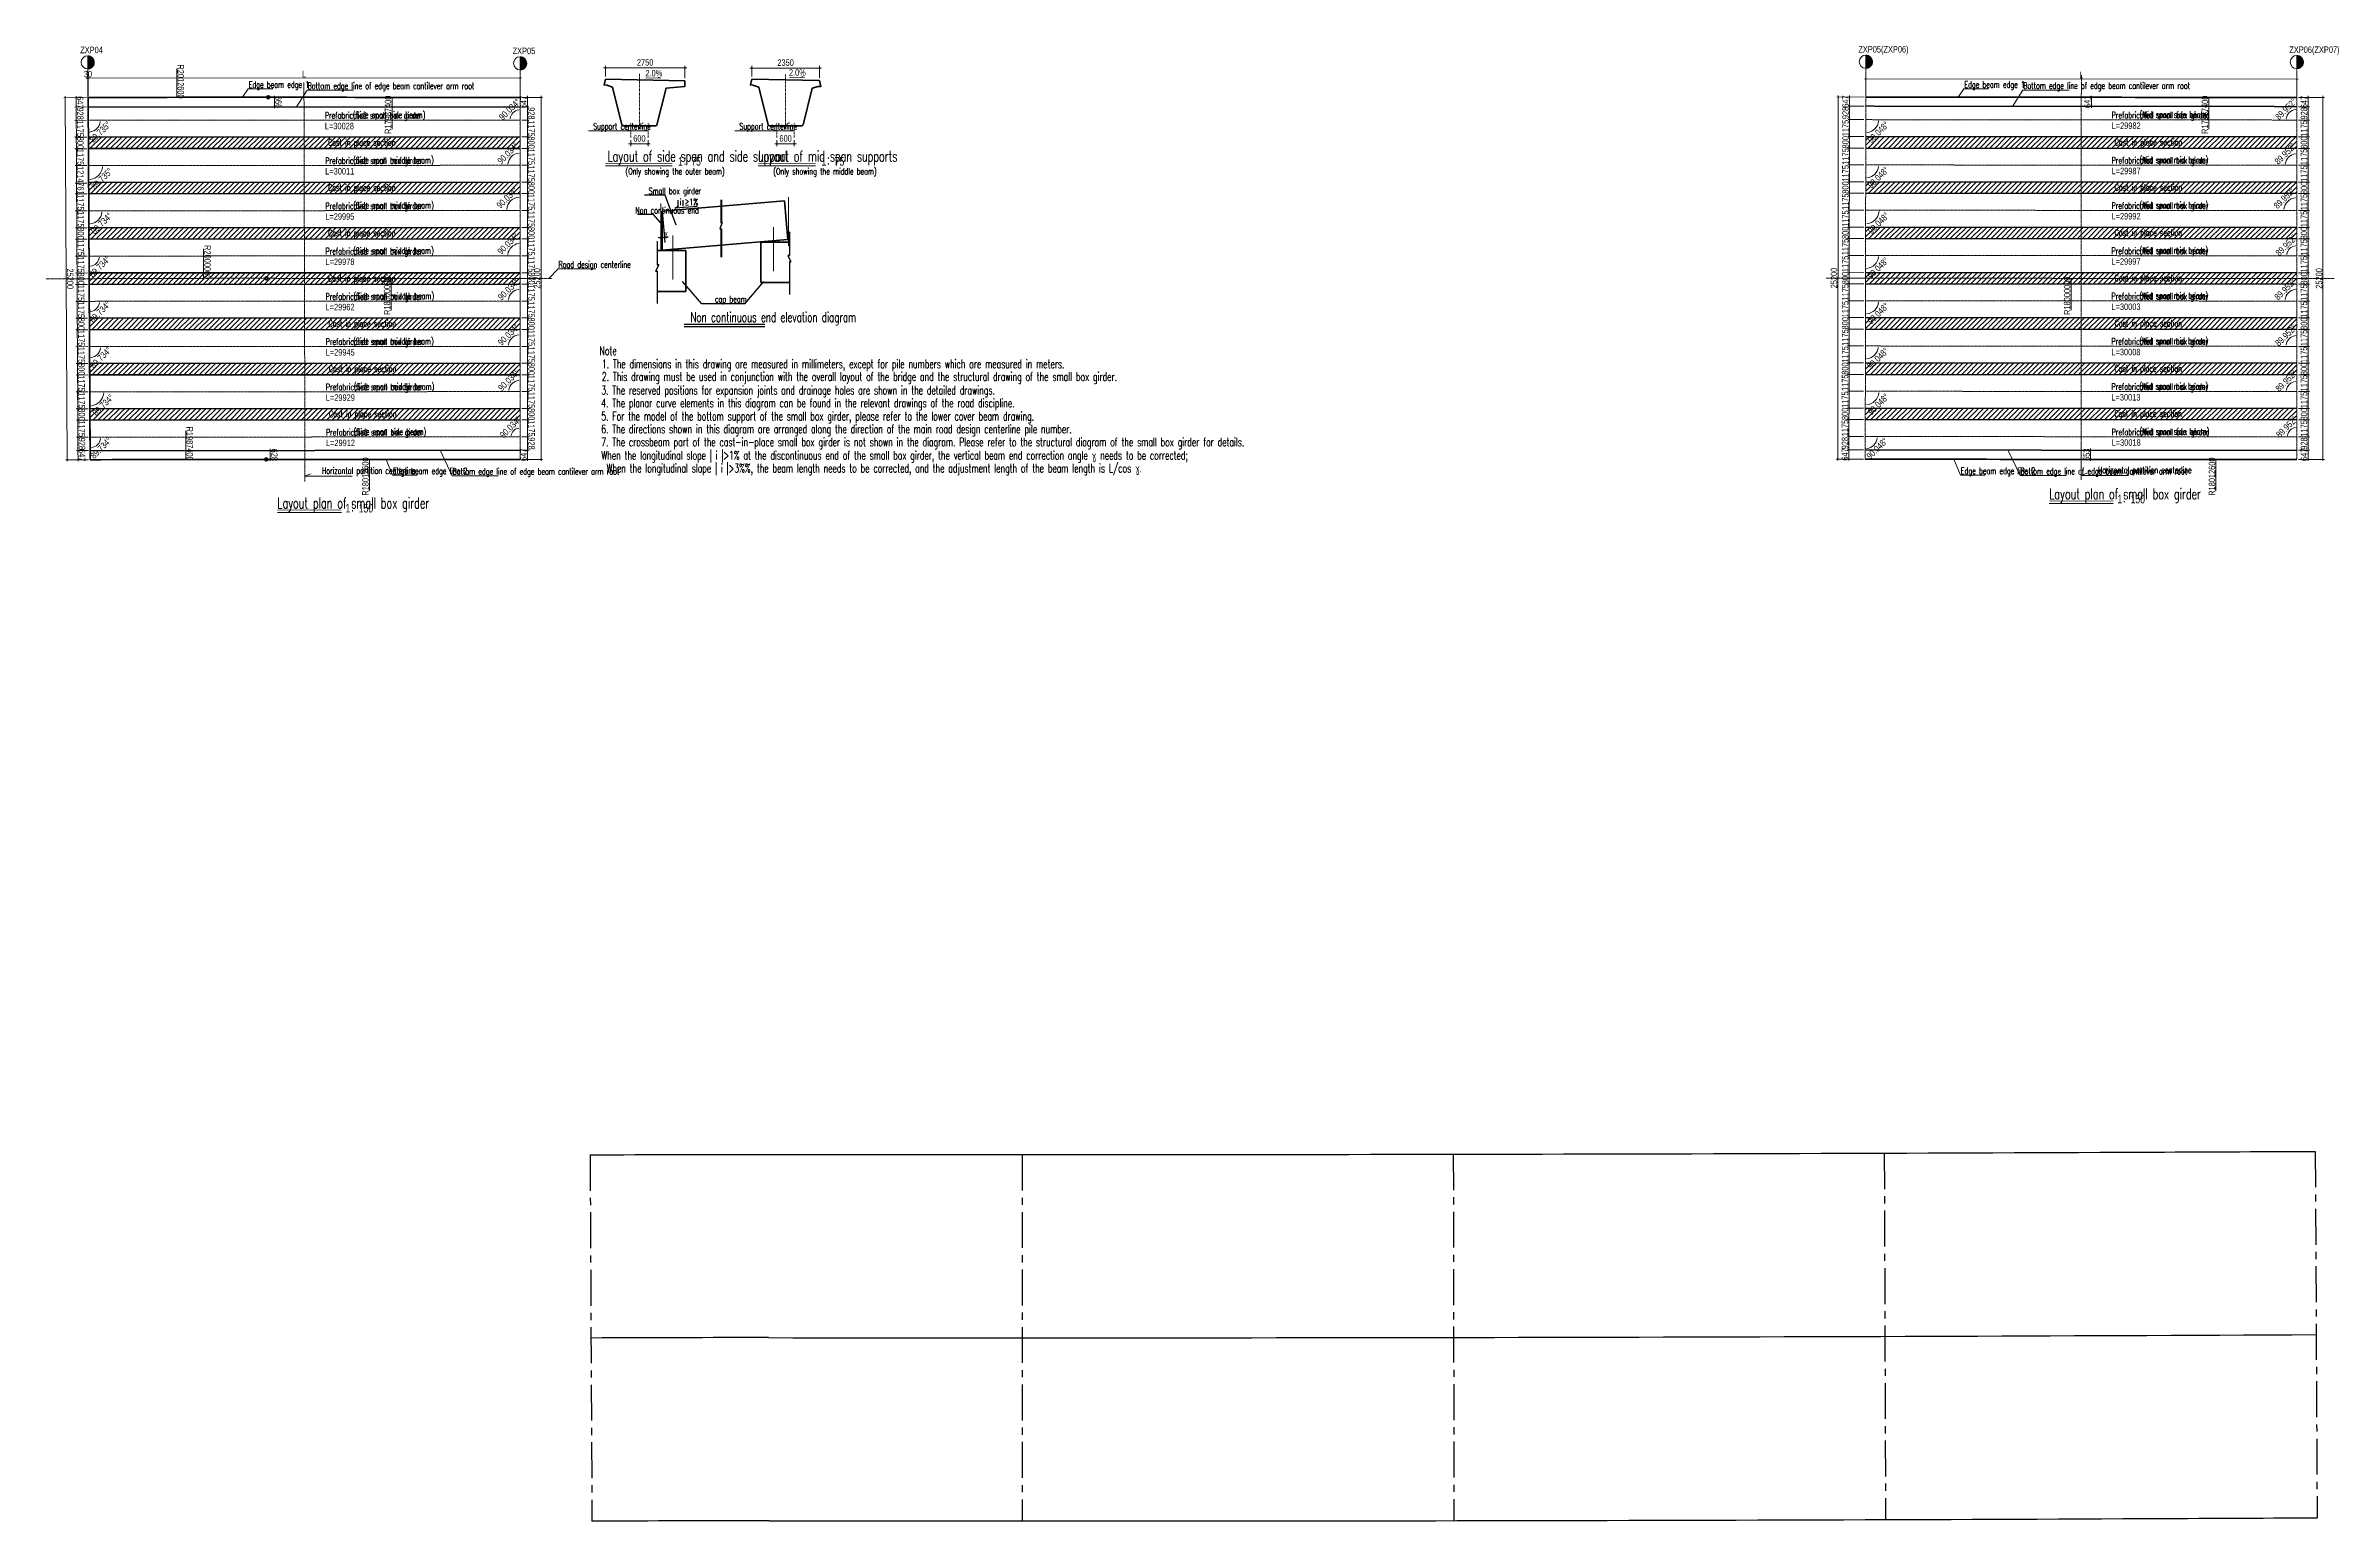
# Model space of a CAD drawing. Extents: x -2667085 to 4, y -2479164 to 2.
# Drawn here: x -2667085 to -2507904, y -2479164 to -2376484 of the extents above; entities that cross this region are included whole.
import ezdxf
from ezdxf.enums import TextEntityAlignment as Align

# ---------------------------------------------------------------- set-up
doc = ezdxf.new("R2010")
doc.units = 0
doc.header["$MEASUREMENT"] = 0
doc.header["$PDMODE"] = 3
for name, pattern in [('ACAD_ISO04W100', [30, 24, -3, 0, -3]), ('CENTER', [2, 1.25, -0.25, 0.25, -0.25]), ('CONTINOUS', [0]), ('DASHDOT', [1, 0.5, -0.25, 0, -0.25]), ('DASHED', [0.75, 0.5, -0.25]), ('ZXX0', [30, 13, -2, 0.5, -2, 12.5])]:
    doc.linetypes.add(name, pattern=pattern)
doc.layers.get('0').update_dxf_attribs({"linetype": 'CONTINUOUS'})
doc.layers.get('DEFPOINTS').update_dxf_attribs({"linetype": 'CONTINUOUS'})
for name, color, linetype in [('4', 2, 'CONTINUOUS'), ('BX-Q', 61, 'CONTINUOUS'), ('中心线', 4, 'CENTER'), ('尺寸线', 2, 'CONTINUOUS'), ('道路中线_鄞州大道高架', 7, 'CONTINUOUS')]:
    doc.layers.add(name, color=color, linetype=linetype)
for name, color, linetype, lineweight in [('DashDot', 5, 'ACAD_ISO04W100', 13), ('Thick', 4, 'CONTINOUS', 35), ('Thin', 1, 'CONTINUOUS', 25), ('桥－总－中心线', 1, 'ZXX0', 13), ('桥－构造轮廓－实线', 4, 'CONTINUOUS', 35), ('桥－构造轮廓－虚线', 3, 'DASHED', 25), ('桥－综合标注', 31, 'CONTINUOUS', 13), ('桥－综合说明', 7, 'CONTINUOUS', 13)]:
    doc.layers.add(name, color=color, linetype=linetype, lineweight=lineweight)
doc.styles.add('SMEDI', font='smsim.shx', dxfattribs={"width": 0.75, "bigfont": 'smfs.shx'})
doc.styles.add('TONGJI-FONT', font='simplex.shx', dxfattribs={"width": 0.65})
doc.styles.add('Z1', font='SIMPLEX', dxfattribs={"width": 0.7, "bigfont": 'SMFS'})
doc.dimstyles.new('1-150', dxfattribs={"dimtxt": 450, "dimasz": 100, "dimexe": 100, "dimexo": 125, "dimgap": 50, "dimtad": 1, "dimdec": 0, "dimtxsty": 'SMEDI', "dimblk": 'ARCHTICK', "dimcen": 2.5, "dimdle": 100, "dimclrd": 256, "dimclre": 256, "dimclrt": 256, "dimazin": 3, "dimtfac": 1, "dimtdec": 0, "dimtix": 1, "dimtmove": 2, "dimatfit": 3, "dimldrblk": 'ARCHTICK', "dimfxl": 2, "dimlwd": -1, "dimlwe": -1, "dimarcsym": 0})
doc.dimstyles.new('1-150角度', dxfattribs={"dimtxt": 450, "dimasz": 100, "dimexe": 100, "dimexo": 125, "dimgap": 5, "dimtad": 1, "dimdec": 3, "dimtxsty": 'SMEDI', "dimcen": 2.5, "dimdle": 100, "dimclrd": 256, "dimclre": 256, "dimclrt": 256, "dimadec": 3, "dimazin": 3, "dimtfac": 1, "dimtdec": 3, "dimtmove": 2, "dimatfit": 3, "dimldrblk": 'ARCHTICK', "dimfxl": 2, "dimlwd": -1, "dimlwe": -1, "dimarcsym": 0})
doc.dimstyles.new('1-70', dxfattribs={"dimscale": 70, "dimtxt": 3, "dimasz": 0.85, "dimexe": 1, "dimexo": 1.25, "dimgap": 1, "dimtad": 1, "dimdec": 0, "dimtxsty": 'SMEDI', "dimblk": 'ARCHTICK', "dimcen": 2.5, "dimdle": 1, "dimclrd": 256, "dimclre": 256, "dimclrt": 256, "dimazin": 3, "dimtfac": 1, "dimtdec": 0, "dimtix": 1, "dimtmove": 2, "dimatfit": 3, "dimldrblk": 'ARCHTICK', "dimfxl": 2, "dimlwd": -1, "dimlwe": -1, "dimarcsym": 0})

msp = doc.modelspace()

# ---------------------------------------------------------------- texts
at = {"color": 2, "linetype": 'Continuous'}
for s, style, width, p in [('Non continuous end', 'TONGJI-FONT', 0.65, (-2626075.854, -2388164.0287)), ('Small box girder', 'TONGJI-FONT', 0.65, (-2625151.4711, -2386810.3496)), ('i ≥1%', 'Z1', 0.7, (-2622983.2595, -2387586.9669)), ('cap beam', 'TONGJI-FONT', 0.65, (-2620531.8166, -2394339.7728))]:
    msp.add_text(s, height=450, dxfattribs=dict(at, style=style, width=width)).set_placement(p)
at = {"layer": '4', "linetype": 'ByBlock', "style": 'Z1', "width": 0.7}
msp.add_text('γ', height=450, dxfattribs=at).set_placement((-2623949.4946, -2389599.1746), align=Align.MIDDLE)
at = {"layer": 'Thick', "color": 4, "style": 'TONGJI-FONT', "width": 0.65}
msp.add_text('Non continuous end elevation diagram', height=675, dxfattribs=at).set_placement((-2622240.8093, -2395708.5836))
at = {"layer": '尺寸线', "style": 'TONGJI-FONT', "width": 0.65}
for s, p in [('Note', (-2628559.045, -2398009.3968)), ('1. The dimensions in this drawing are measured in millimeters, except for pile numbers which are measured in meters.', (-2628404.5988, -2398926.283)), ('3. The reserved positions for expansion joints and drainage holes are shown in the detailed drawings.', (-2628445.4473, -2400747.3857)), ('2. This drawing must be used in conjunction with the overall layout of the bridge and the structural drawing of the small box girder.', (-2628404.5988, -2399810.115)), ('4. The planar curve elements in this diagram can be found in the relevant drawings of the road discipline.', (-2628445.4473, -2401643.9616)), ('5. For the model of the bottom support of the small box girder, please refer to the lower cover beam drawing.', (-2628445.4473, -2402556.5159)), ('6. The directions shown in this diagram are arranged along the direction of the main road design centerline pile number.', (-2628445.4473, -2403453.6945)), ('When the longitudinal slope | i |>1%%% at the discontinuous end of the small box girder, the vertical beam end correction angle γ needs to be corrected;', (-2628431.2332, -2405287.2677)), ('7. The crossbeam part of the cast-in-place small box girder is not shown in the diagram. Please refer to the structural diagram of the small box girder for details.', (-2628445.4473, -2404358.0545)), ('When the longitudinal slope | i |>3%%, the beam length needs to be corrected, and the adjustment length of the beam length is L/cos γ.', (-2628069.6366, -2406177.2017))]:
    msp.add_text(s, height=600, dxfattribs=at).set_placement(p)
at = {"layer": '桥－综合标注', "char_height": 450, "attachment_point": 5, "style": 'SMEDI'}
for s, insert, rotation in [('\\A1;R2012600', (-2657699.5768, -2378972.4251), 270.123556617), ('\\A1;R17987400', (-2643274.2516, -2381286.7914), 89.971625198), ('\\A1;R17987400', (-2516900.3961, -2381287.9991), 89.980509364), ('\\A1;R2000000', (-2655836.8512, -2391547.0316), 270.070999886), ('\\A1;R18000000', (-2643341.1048, -2393886.7588), 89.971432272), ('\\A1;R18000000', (-2526481.8961, -2393882.0465), 89.950026192), ('\\A1;R1987400', (-2657073.0682, -2404171.2941), 270.107070449), ('\\A1;R18012600', (-2644850.2364, -2406463.4223), 89.966652181), ('\\A1;R18012600', (-2516407.0677, -2406465.6691), 89.982105717)]:
    msp.add_mtext(s, dxfattribs=dict(at, insert=insert, rotation=rotation))
at = {"layer": '桥－综合说明'}
for s, height, style, width, p in [('ZXP04', 450, 'SMEDI', 0.75, (-2664689.308, -2377000.6021)), ('ZXP05(ZXP06)', 450, 'SMEDI', 0.75, (-2541004.0861, -2376957.6249)), ('ZXP06(ZXP07)', 450, 'SMEDI', 0.75, (-2511028.4333, -2376982.6047)), ('ZXP05', 450, 'SMEDI', 0.75, (-2634613.0114, -2377067.8348)), ('2.0%', 450, 'SMEDI', 0.75, (-2615392.6129, -2378576.549)), ('Edge beam edge 1', 450, 'TONGJI-FONT', 0.65, (-2652973.7594, -2379410.5732)), ('Bottom edge line of edge beam cantilever arm root', 450, 'TONGJI-FONT', 0.65, (-2648873.8278, -2379496.9639)), ('2.0%', 450, 'SMEDI', 0.75, (-2625375.8869, -2378617.8206)), ('Edge beam edge 1', 450, 'TONGJI-FONT', 0.65, (-2533637.1429, -2379404.6827)), ('Bottom edge line of edge beam cantilever arm root', 450, 'TONGJI-FONT', 0.65, (-2529537.2113, -2379491.0733)), ('Prefabricated small box girder', 450, 'TONGJI-FONT', 0.65, (-2647670.6506, -2381554.8668)), ('(Side span side beam)', 450, 'TONGJI-FONT', 0.65, (-2645731.0573, -2381518.4881)), ('Prefabricated small box girder', 450, 'TONGJI-FONT', 0.65, (-2523387.4852, -2381533.4112)), ('(Mid span side beam)', 450, 'TONGJI-FONT', 0.65, (-2521447.8919, -2381497.0325)), ('L=30028', 450, 'SMEDI', 0.75, (-2647670.6506, -2382293.8819)), ('Support centerline', 450, 'TONGJI-FONT', 0.65, (-2629013.0179, -2382319.0789)), ('Support centerline', 450, 'TONGJI-FONT', 0.65, (-2618841.4552, -2382319.0789)), ('L=29982', 450, 'SMEDI', 0.75, (-2523387.4852, -2382272.4262)), ('Prefabricated small box girder', 450, 'TONGJI-FONT', 0.65, (-2647647.0266, -2384704.677)), ('Cast in place section', 450, 'TONGJI-FONT', 0.65, (-2647447.7361, -2383436.486)), ('(Side span middle beam)', 450, 'TONGJI-FONT', 0.65, (-2645707.4333, -2384668.2983)), ('Layout of side span and side support', 750, 'TONGJI-FONT', 0.65, (-2628008.1677, -2384544.2888)), ('1：75', 600, 'SMEDI', 0.75, (-2623102.6647, -2384829.5816)), ('Layout of mid span supports', 750, 'TONGJI-FONT', 0.65, (-2617520.6457, -2384544.2888)), ('1：75', 600, 'SMEDI', 0.75, (-2613130.0392, -2384829.5816)), ('Prefabricated small box girder', 450, 'TONGJI-FONT', 0.65, (-2523390.1102, -2384683.409)), ('Cast in place section', 450, 'TONGJI-FONT', 0.65, (-2523174.3623, -2383415.063)), ('(Mid span mid beam)', 450, 'TONGJI-FONT', 0.65, (-2521450.5169, -2384647.0303)), ('L=30011', 450, 'SMEDI', 0.75, (-2647647.0266, -2385443.692)), ('Cast in place section', 450, 'TONGJI-FONT', 0.65, (-2647447.7361, -2386586.4693)), ('(Only showing the outer beam)', 450, 'TONGJI-FONT', 0.65, (-2626765.4168, -2385447.0813)), ('(Only showing the middle beam)', 450, 'TONGJI-FONT', 0.65, (-2616485.1718, -2385447.0813)), ('L=29987', 450, 'SMEDI', 0.75, (-2523390.1102, -2385422.424)), ('Cast in place section', 450, 'TONGJI-FONT', 0.65, (-2523176.9873, -2386565.0608)), ('Prefabricated small box girder', 450, 'TONGJI-FONT', 0.65, (-2647638.7905, -2387854.6555)), ('(Side span middle beam)', 450, 'TONGJI-FONT', 0.65, (-2645699.1972, -2387818.2767)), ('Prefabricated small box girder', 450, 'TONGJI-FONT', 0.65, (-2523392.7352, -2387833.4068)), ('(Mid span mid beam)', 450, 'TONGJI-FONT', 0.65, (-2521453.1419, -2387797.0281)), ('L=29995', 450, 'SMEDI', 0.75, (-2647638.7905, -2388593.6705)), ('Cast in place section', 450, 'TONGJI-FONT', 0.65, (-2647447.7361, -2389736.4527)), ('L=29992', 450, 'SMEDI', 0.75, (-2523392.7352, -2388572.4219)), ('Cast in place section', 450, 'TONGJI-FONT', 0.65, (-2523179.6123, -2389715.0586)), ('Prefabricated small box girder', 450, 'TONGJI-FONT', 0.65, (-2647630.5544, -2391004.634)), ('(Side span middle beam)', 450, 'TONGJI-FONT', 0.65, (-2645707.4333, -2390968.265)), ('Prefabricated small box girder', 450, 'TONGJI-FONT', 0.65, (-2523395.3602, -2390983.4046)), ('(Mid span mid beam)', 450, 'TONGJI-FONT', 0.65, (-2521455.7669, -2390947.0259)), ('L=29978', 450, 'SMEDI', 0.75, (-2647630.5544, -2391743.649)), ('Cast in place section', 450, 'TONGJI-FONT', 0.65, (-2647447.7361, -2392886.436)), ('Road design centerline', 450, 'TONGJI-FONT', 0.65, (-2631419.7739, -2391928.0493)), ('L=29997', 450, 'SMEDI', 0.75, (-2523395.3602, -2391722.4197)), ('Cast in place section', 450, 'TONGJI-FONT', 0.65, (-2523182.2373, -2392865.0564)), ('Prefabricated small box girder', 450, 'TONGJI-FONT', 0.65, (-2647622.3183, -2394154.6124)), ('(Side span middle beam)', 450, 'TONGJI-FONT', 0.65, (-2645682.725, -2394118.2337)), ('Prefabricated small box girder', 450, 'TONGJI-FONT', 0.65, (-2523397.9852, -2394133.4024)), ('(Mid span mid beam)', 450, 'TONGJI-FONT', 0.65, (-2521458.3919, -2394097.0237)), ('L=29962', 450, 'SMEDI', 0.75, (-2647622.3183, -2394893.6275)), ('Cast in place section', 450, 'TONGJI-FONT', 0.65, (-2647414.7917, -2396036.3998)), ('L=30003', 450, 'SMEDI', 0.75, (-2523397.9852, -2394872.4175)), ('Cast in place section', 450, 'TONGJI-FONT', 0.65, (-2523184.8623, -2396015.0542)), ('Prefabricated small box girder', 450, 'TONGJI-FONT', 0.65, (-2647614.0822, -2397304.5909)), ('(Side span middle beam)', 450, 'TONGJI-FONT', 0.65, (-2645707.4333, -2397268.2317)), ('Prefabricated small box girder', 450, 'TONGJI-FONT', 0.65, (-2523400.6102, -2397283.4003)), ('(Mid span mid beam)', 450, 'TONGJI-FONT', 0.65, (-2521461.0169, -2397247.0215)), ('L=29945', 450, 'SMEDI', 0.75, (-2647614.0822, -2398043.606)), ('Cast in place section', 450, 'TONGJI-FONT', 0.65, (-2647391.9023, -2399186.3696)), ('L=30008', 450, 'SMEDI', 0.75, (-2523400.6102, -2398022.4153)), ('Cast in place section', 450, 'TONGJI-FONT', 0.65, (-2523187.4872, -2399165.052)), ('Prefabricated small box girder', 450, 'TONGJI-FONT', 0.65, (-2647605.8461, -2400454.5694)), ('(Side span middle beam)', 450, 'TONGJI-FONT', 0.65, (-2645666.2528, -2400418.1907)), ('Prefabricated small box girder', 450, 'TONGJI-FONT', 0.65, (-2523403.2352, -2400433.3981)), ('(Mid span mid beam)', 450, 'TONGJI-FONT', 0.65, (-2521463.6419, -2400397.0193)), ('L=29929', 450, 'SMEDI', 0.75, (-2647605.8461, -2401193.5844)), ('Cast in place section', 450, 'TONGJI-FONT', 0.65, (-2647383.6656, -2402336.3481)), ('L=30013', 450, 'SMEDI', 0.75, (-2523403.2352, -2401172.4131)), ('Cast in place section', 450, 'TONGJI-FONT', 0.65, (-2523190.1122, -2402315.0499)), ('Prefabricated small box girder', 450, 'TONGJI-FONT', 0.65, (-2647597.61, -2403604.5479)), ('(Side span side beam)', 450, 'TONGJI-FONT', 0.65, (-2645673.4046, -2403568.3374)), ('Prefabricated small box girder', 450, 'TONGJI-FONT', 0.65, (-2523387.4852, -2403583.4112)), ('(Mid span side beam)', 450, 'TONGJI-FONT', 0.65, (-2521447.8919, -2403547.0325)), ('L=29912', 450, 'SMEDI', 0.75, (-2647597.61, -2404343.5629)), ('L=30018', 450, 'SMEDI', 0.75, (-2523387.4852, -2404322.4262)), ('Horizontal partition centerline', 450, 'TONGJI-FONT', 0.65, (-2647876.5394, -2406283.0071)), ('Edge beam edge line 2', 450, 'TONGJI-FONT', 0.65, (-2642934.4424, -2406300.1352)), ('Bottom edge line of edge beam cantilever arm root', 450, 'TONGJI-FONT', 0.65, (-2638790.9945, -2406330.6489)), ('Edge beam edge line 2', 450, 'TONGJI-FONT', 0.65, (-2533877.3293, -2406286.76)), ('Bottom edge line of edge beam cantilever arm root', 450, 'TONGJI-FONT', 0.65, (-2529733.8815, -2406317.2737)), ('Horizontal partition centerline', 450, 'TONGJI-FONT', 0.65, (-2524339.3646, -2406235.4496)), ('Layout plan of small box girder', 750, 'TONGJI-FONT', 0.65, (-2650969.4047, -2408678.4175)), ('1：150', 600, 'SMEDI', 0.75, (-2646232.7064, -2408963.7103)), ('Layout plan of small box girder', 750, 'TONGJI-FONT', 0.65, (-2527726.7674, -2408045.176)), ('1：150', 600, 'SMEDI', 0.75, (-2522990.069, -2408330.4689))]:
    msp.add_text(s, height=height, dxfattribs=dict(at, style=style, width=width)).set_placement(p)

# ---------------------------------------------------------------- blocks, each defined once
blk = doc.blocks.new('_ArchTick')
at = {"color": 0, "linetype": 'ByBlock', "const_width": 0.15}
blk.add_lwpolyline([(-0.5, -0.5), (0.5, 0.5)], dxfattribs=at)
blk = doc.blocks.new('*D233')
at = {"layer": 'DEFPOINTS', "color": 0, "transparency": 16777216}
for p in [(-2664123, -2380742), (-2664965, -2381675), (-2664118, -2381670)]:
    blk.add_point(p, dxfattribs=at)
at = {"layer": '桥－综合标注', "transparency": 16777216}
for p, q in [((-2664248, -2380743), (-2665070, -2380747)), ((-2664971, -2380647), (-2664965, -2381775)), ((-2664243, -2381671), (-2665065, -2381675))]:
    blk.add_line(p, q, dxfattribs=at)
at = {"layer": '桥－综合标注', "transparency": 16777216, "xscale": 100, "yscale": 100, "zscale": 100}
for p, rotation in [((-2664970, -2380747), 90.29961635184608), ((-2664965, -2381675), 270.2996163518461)]:
    blk.add_blockref('_ArchTick', p, dxfattribs=dict(at, rotation=rotation))
at = {"layer": '桥－综合标注', "transparency": 16777216, "insert": (-2664693, -2381209), "char_height": 450, "attachment_point": 5, "rotation": 270.29962, "style": 'SMEDI'}
blk.add_mtext('\\A1;928', dxfattribs=at)
blk = doc.blocks.new('*D234')
at = {"layer": 'DEFPOINTS', "color": 0, "transparency": 16777216}
for p in [(-2664959, -2382850), (-2664118, -2381670), (-2664112, -2382845)]:
    blk.add_point(p, dxfattribs=at)
at = {"layer": '桥－综合标注', "transparency": 16777216}
for p, q in [((-2664243, -2381671), (-2665065, -2381675)), ((-2664237, -2382846), (-2665059, -2382850)), ((-2664966, -2381575), (-2664959, -2382950))]:
    blk.add_line(p, q, dxfattribs=at)
at = {"layer": '桥－综合标注', "transparency": 16777216, "xscale": 100, "yscale": 100, "zscale": 100}
for p, rotation in [((-2664965, -2381675), 90.2996163518418), ((-2664959, -2382850), 270.2996163518418)]:
    blk.add_blockref('_ArchTick', p, dxfattribs=dict(at, rotation=rotation))
at = {"layer": '桥－综合标注', "transparency": 16777216, "insert": (-2664687, -2382261), "char_height": 450, "attachment_point": 5, "rotation": 270.29962, "style": 'SMEDI'}
blk.add_mtext('\\A1;1175', dxfattribs=at)
blk = doc.blocks.new('*D235')
at = {"layer": 'DEFPOINTS', "color": 0, "transparency": 16777216}
for p in [(-2664112, -2382845), (-2664955, -2383650), (-2664108, -2383645)]:
    blk.add_point(p, dxfattribs=at)
at = {"layer": '桥－综合标注', "transparency": 16777216}
for p, q in [((-2664237, -2382846), (-2665059, -2382850)), ((-2664960, -2382750), (-2664954, -2383750)), ((-2664233, -2383646), (-2665055, -2383650))]:
    blk.add_line(p, q, dxfattribs=at)
at = {"layer": '桥－综合标注', "transparency": 16777216, "xscale": 100, "yscale": 100, "zscale": 100}
for p, rotation in [((-2664959, -2382850), 90.2996163518418), ((-2664955, -2383650), 270.2996163518418)]:
    blk.add_blockref('_ArchTick', p, dxfattribs=dict(at, rotation=rotation))
at = {"layer": '桥－综合标注', "transparency": 16777216, "insert": (-2664682, -2383248), "char_height": 450, "attachment_point": 5, "rotation": 270.29962, "style": 'SMEDI'}
blk.add_mtext('\\A1;800', dxfattribs=at)
blk = doc.blocks.new('*D236')
at = {"layer": 'DEFPOINTS', "color": 0, "transparency": 16777216}
for p in [(-2664108, -2383645), (-2664949, -2384825), (-2664102, -2384820)]:
    blk.add_point(p, dxfattribs=at)
at = {"layer": '桥－综合标注', "transparency": 16777216}
for p, q in [((-2664233, -2383646), (-2665055, -2383650)), ((-2664956, -2383550), (-2664948, -2384925)), ((-2664227, -2384821), (-2665049, -2384825))]:
    blk.add_line(p, q, dxfattribs=at)
at = {"layer": '桥－综合标注', "transparency": 16777216, "xscale": 100, "yscale": 100, "zscale": 100}
for p, rotation in [((-2664955, -2383650), 90.2996163518418), ((-2664949, -2384825), 270.2996163518418)]:
    blk.add_blockref('_ArchTick', p, dxfattribs=dict(at, rotation=rotation))
at = {"layer": '桥－综合标注', "transparency": 16777216, "insert": (-2664677, -2384236), "char_height": 450, "attachment_point": 5, "rotation": 270.29962, "style": 'SMEDI'}
blk.add_mtext('\\A1;1175', dxfattribs=at)
blk = doc.blocks.new('*D237')
at = {"layer": 'DEFPOINTS', "color": 0, "transparency": 16777216}
for p in [(-2664943, -2386038), (-2664102, -2384820), (-2664095, -2386034)]:
    blk.add_point(p, dxfattribs=at)
at = {"layer": '桥－综合标注', "transparency": 16777216}
for p, q in [((-2664227, -2384821), (-2665049, -2384825)), ((-2664220, -2386035), (-2665043, -2386039)), ((-2664949, -2384725), (-2664942, -2386138))]:
    blk.add_line(p, q, dxfattribs=at)
at = {"layer": '桥－综合标注', "transparency": 16777216, "xscale": 100, "yscale": 100, "zscale": 100}
for p, rotation in [((-2664949, -2384825), 90.2996163518418), ((-2664943, -2386038), 270.2996163518418)]:
    blk.add_blockref('_ArchTick', p, dxfattribs=dict(at, rotation=rotation))
at = {"layer": '桥－综合标注', "transparency": 16777216, "insert": (-2664671, -2385430), "char_height": 450, "attachment_point": 5, "rotation": 270.29962, "style": 'SMEDI'}
blk.add_mtext('\\A1;1214', dxfattribs=at)
blk = doc.blocks.new('*D238')
at = {"layer": 'DEFPOINTS', "color": 0, "transparency": 16777216}
for p in [(-2664095, -2386034), (-2664939, -2386800), (-2664091, -2386795)]:
    blk.add_point(p, dxfattribs=at)
at = {"layer": '桥－综合标注', "transparency": 16777216}
for p, q in [((-2664220, -2386035), (-2665043, -2386039)), ((-2664943, -2385938), (-2664938, -2386900)), ((-2664216, -2386796), (-2665039, -2386800))]:
    blk.add_line(p, q, dxfattribs=at)
at = {"layer": '桥－综合标注', "transparency": 16777216, "xscale": 100, "yscale": 100, "zscale": 100}
for p, rotation in [((-2664943, -2386038), 90.2996163518418), ((-2664939, -2386800), 270.2996163518418)]:
    blk.add_blockref('_ArchTick', p, dxfattribs=dict(at, rotation=rotation))
at = {"layer": '桥－综合标注', "transparency": 16777216, "insert": (-2664666, -2386418), "char_height": 450, "attachment_point": 5, "rotation": 270.29962, "style": 'SMEDI'}
blk.add_mtext('\\A1;761', dxfattribs=at)
blk = doc.blocks.new('*D239')
at = {"layer": 'DEFPOINTS', "color": 0, "transparency": 16777216}
for p in [(-2664091, -2386795), (-2664932, -2387975), (-2664085, -2387970)]:
    blk.add_point(p, dxfattribs=at)
at = {"layer": '桥－综合标注', "transparency": 16777216}
for p, q in [((-2664216, -2386796), (-2665039, -2386800)), ((-2664939, -2386700), (-2664932, -2388075)), ((-2664210, -2387971), (-2665032, -2387975))]:
    blk.add_line(p, q, dxfattribs=at)
at = {"layer": '桥－综合标注', "transparency": 16777216, "xscale": 100, "yscale": 100, "zscale": 100}
for p, rotation in [((-2664939, -2386800), 90.2996163518418), ((-2664932, -2387975), 270.2996163518418)]:
    blk.add_blockref('_ArchTick', p, dxfattribs=dict(at, rotation=rotation))
at = {"layer": '桥－综合标注', "transparency": 16777216, "insert": (-2664660, -2387386), "char_height": 450, "attachment_point": 5, "rotation": 270.29962, "style": 'SMEDI'}
blk.add_mtext('\\A1;1175', dxfattribs=at)
blk = doc.blocks.new('*D240')
at = {"layer": 'DEFPOINTS', "color": 0, "transparency": 16777216}
for p in [(-2664926, -2389150), (-2664085, -2387970), (-2664079, -2389145)]:
    blk.add_point(p, dxfattribs=at)
at = {"layer": '桥－综合标注', "transparency": 16777216}
for p, q in [((-2664210, -2387971), (-2665032, -2387975)), ((-2664204, -2389146), (-2665026, -2389150)), ((-2664933, -2387875), (-2664926, -2389250))]:
    blk.add_line(p, q, dxfattribs=at)
at = {"layer": '桥－综合标注', "transparency": 16777216, "xscale": 100, "yscale": 100, "zscale": 100}
for p, rotation in [((-2664932, -2387975), 90.2996163518418), ((-2664926, -2389150), 270.2996163518418)]:
    blk.add_blockref('_ArchTick', p, dxfattribs=dict(at, rotation=rotation))
at = {"layer": '桥－综合标注', "transparency": 16777216, "insert": (-2664654, -2388561), "char_height": 450, "attachment_point": 5, "rotation": 270.29962, "style": 'SMEDI'}
blk.add_mtext('\\A1;1175', dxfattribs=at)
blk = doc.blocks.new('*D241')
at = {"layer": 'DEFPOINTS', "color": 0, "transparency": 16777216}
for p in [(-2664079, -2389145), (-2664922, -2389949), (-2664075, -2389945)]:
    blk.add_point(p, dxfattribs=at)
at = {"layer": '桥－综合标注', "transparency": 16777216}
for p, q in [((-2664204, -2389146), (-2665026, -2389150)), ((-2664927, -2389050), (-2664922, -2390049)), ((-2664200, -2389946), (-2665022, -2389950))]:
    blk.add_line(p, q, dxfattribs=at)
at = {"layer": '桥－综合标注', "transparency": 16777216, "xscale": 100, "yscale": 100, "zscale": 100}
for p, rotation in [((-2664926, -2389150), 90.2996163518418), ((-2664922, -2389949), 270.2996163518418)]:
    blk.add_blockref('_ArchTick', p, dxfattribs=dict(at, rotation=rotation))
at = {"layer": '桥－综合标注', "transparency": 16777216, "insert": (-2664649, -2389548), "char_height": 450, "attachment_point": 5, "rotation": 270.29962, "style": 'SMEDI'}
blk.add_mtext('\\A1;800', dxfattribs=at)
blk = doc.blocks.new('*D242')
at = {"layer": 'DEFPOINTS', "color": 0, "transparency": 16777216}
for p in [(-2664075, -2389945), (-2664916, -2391124), (-2664069, -2391120)]:
    blk.add_point(p, dxfattribs=at)
at = {"layer": '桥－综合标注', "transparency": 16777216}
for p, q in [((-2664200, -2389946), (-2665022, -2389950)), ((-2664923, -2389849), (-2664915, -2391224)), ((-2664194, -2391121), (-2665016, -2391125))]:
    blk.add_line(p, q, dxfattribs=at)
at = {"layer": '桥－综合标注', "transparency": 16777216, "xscale": 100, "yscale": 100, "zscale": 100}
for p, rotation in [((-2664922, -2389949), 90.2996163518418), ((-2664916, -2391124), 270.2996163518418)]:
    blk.add_blockref('_ArchTick', p, dxfattribs=dict(at, rotation=rotation))
at = {"layer": '桥－综合标注', "transparency": 16777216, "insert": (-2664644, -2390536), "char_height": 450, "attachment_point": 5, "rotation": 270.29962, "style": 'SMEDI'}
blk.add_mtext('\\A1;1175', dxfattribs=at)
blk = doc.blocks.new('*D243')
at = {"layer": 'DEFPOINTS', "color": 0, "transparency": 16777216}
for p in [(-2664910, -2392299), (-2664069, -2391120), (-2664063, -2392295)]:
    blk.add_point(p, dxfattribs=at)
at = {"layer": '桥－综合标注', "transparency": 16777216}
for p, q in [((-2664194, -2391121), (-2665016, -2391125)), ((-2664188, -2392296), (-2665010, -2392300)), ((-2664916, -2391024), (-2664909, -2392399))]:
    blk.add_line(p, q, dxfattribs=at)
at = {"layer": '桥－综合标注', "transparency": 16777216, "xscale": 100, "yscale": 100, "zscale": 100}
for p, rotation in [((-2664916, -2391124), 90.2996163518418), ((-2664910, -2392299), 270.2996163518418)]:
    blk.add_blockref('_ArchTick', p, dxfattribs=dict(at, rotation=rotation))
at = {"layer": '桥－综合标注', "transparency": 16777216, "insert": (-2664638, -2391711), "char_height": 450, "attachment_point": 5, "rotation": 270.29962, "style": 'SMEDI'}
blk.add_mtext('\\A1;1175', dxfattribs=at)
blk = doc.blocks.new('*D244')
at = {"layer": 'DEFPOINTS', "color": 0, "transparency": 16777216}
for p in [(-2664063, -2392295), (-2664906, -2393099), (-2664059, -2393095)]:
    blk.add_point(p, dxfattribs=at)
at = {"layer": '桥－综合标注', "transparency": 16777216}
for p, q in [((-2664188, -2392296), (-2665010, -2392300)), ((-2664910, -2392199), (-2664905, -2393199)), ((-2664184, -2393096), (-2665006, -2393100))]:
    blk.add_line(p, q, dxfattribs=at)
at = {"layer": '桥－综合标注', "transparency": 16777216, "xscale": 100, "yscale": 100, "zscale": 100}
for p, rotation in [((-2664910, -2392299), 90.2996163518418), ((-2664906, -2393099), 270.2996163518418)]:
    blk.add_blockref('_ArchTick', p, dxfattribs=dict(at, rotation=rotation))
at = {"layer": '桥－综合标注', "transparency": 16777216, "insert": (-2664633, -2392698), "char_height": 450, "attachment_point": 5, "rotation": 270.29962, "style": 'SMEDI'}
blk.add_mtext('\\A1;800', dxfattribs=at)
blk = doc.blocks.new('*D245')
at = {"layer": 'DEFPOINTS', "color": 0, "transparency": 16777216}
for p in [(-2664059, -2393095), (-2664899, -2394274), (-2664052, -2394270)]:
    blk.add_point(p, dxfattribs=at)
at = {"layer": '桥－综合标注', "transparency": 16777216}
for p, q in [((-2664184, -2393096), (-2665006, -2393100)), ((-2664906, -2392999), (-2664899, -2394374)), ((-2664177, -2394271), (-2664999, -2394275))]:
    blk.add_line(p, q, dxfattribs=at)
at = {"layer": '桥－综合标注', "transparency": 16777216, "xscale": 100, "yscale": 100, "zscale": 100}
for p, rotation in [((-2664906, -2393099), 90.2996163518418), ((-2664899, -2394274), 270.2996163518418)]:
    blk.add_blockref('_ArchTick', p, dxfattribs=dict(at, rotation=rotation))
at = {"layer": '桥－综合标注', "transparency": 16777216, "insert": (-2664628, -2393686), "char_height": 450, "attachment_point": 5, "rotation": 270.29962, "style": 'SMEDI'}
blk.add_mtext('\\A1;1175', dxfattribs=at)
blk = doc.blocks.new('*D246')
at = {"layer": 'DEFPOINTS', "color": 0, "transparency": 16777216}
for p in [(-2664893, -2395449), (-2664052, -2394270), (-2664046, -2395445)]:
    blk.add_point(p, dxfattribs=at)
at = {"layer": '桥－综合标注', "transparency": 16777216}
for p, q in [((-2664177, -2394271), (-2664999, -2394275)), ((-2664171, -2395446), (-2664993, -2395450)), ((-2664900, -2394174), (-2664893, -2395549))]:
    blk.add_line(p, q, dxfattribs=at)
at = {"layer": '桥－综合标注', "transparency": 16777216, "xscale": 100, "yscale": 100, "zscale": 100}
for p, rotation in [((-2664899, -2394274), 90.2996163518418), ((-2664893, -2395449), 270.2996163518418)]:
    blk.add_blockref('_ArchTick', p, dxfattribs=dict(at, rotation=rotation))
at = {"layer": '桥－综合标注', "transparency": 16777216, "insert": (-2664621, -2394861), "char_height": 450, "attachment_point": 5, "rotation": 270.29962, "style": 'SMEDI'}
blk.add_mtext('\\A1;1175', dxfattribs=at)
blk = doc.blocks.new('*D247')
at = {"layer": 'DEFPOINTS', "color": 0, "transparency": 16777216}
for p in [(-2664046, -2395445), (-2664889, -2396249), (-2664042, -2396245)]:
    blk.add_point(p, dxfattribs=at)
at = {"layer": '桥－综合标注', "transparency": 16777216}
for p, q in [((-2664171, -2395446), (-2664993, -2395450)), ((-2664894, -2395349), (-2664889, -2396349)), ((-2664167, -2396246), (-2664989, -2396250))]:
    blk.add_line(p, q, dxfattribs=at)
at = {"layer": '桥－综合标注', "transparency": 16777216, "xscale": 100, "yscale": 100, "zscale": 100}
for p, rotation in [((-2664893, -2395449), 90.2996163518418), ((-2664889, -2396249), 270.2996163518418)]:
    blk.add_blockref('_ArchTick', p, dxfattribs=dict(at, rotation=rotation))
at = {"layer": '桥－综合标注', "transparency": 16777216, "insert": (-2664616, -2395848), "char_height": 450, "attachment_point": 5, "rotation": 270.29962, "style": 'SMEDI'}
blk.add_mtext('\\A1;800', dxfattribs=at)
blk = doc.blocks.new('*D248')
at = {"layer": 'DEFPOINTS', "color": 0, "transparency": 16777216}
for p in [(-2664042, -2396245), (-2664883, -2397424), (-2664036, -2397420)]:
    blk.add_point(p, dxfattribs=at)
at = {"layer": '桥－综合标注', "transparency": 16777216}
for p, q in [((-2664167, -2396246), (-2664989, -2396250)), ((-2664890, -2396149), (-2664882, -2397524)), ((-2664161, -2397421), (-2664983, -2397425))]:
    blk.add_line(p, q, dxfattribs=at)
at = {"layer": '桥－综合标注', "transparency": 16777216, "xscale": 100, "yscale": 100, "zscale": 100}
for p, rotation in [((-2664889, -2396249), 90.2996163518418), ((-2664883, -2397424), 270.2996163518418)]:
    blk.add_blockref('_ArchTick', p, dxfattribs=dict(at, rotation=rotation))
at = {"layer": '桥－综合标注', "transparency": 16777216, "insert": (-2664611, -2396835), "char_height": 450, "attachment_point": 5, "rotation": 270.29962, "style": 'SMEDI'}
blk.add_mtext('\\A1;1175', dxfattribs=at)
blk = doc.blocks.new('*D249')
at = {"layer": 'DEFPOINTS', "color": 0, "transparency": 16777216}
for p in [(-2664877, -2398599), (-2664036, -2397420), (-2664030, -2398595)]:
    blk.add_point(p, dxfattribs=at)
at = {"layer": '桥－综合标注', "transparency": 16777216}
for p, q in [((-2664161, -2397421), (-2664983, -2397425)), ((-2664155, -2398596), (-2664977, -2398600)), ((-2664883, -2397324), (-2664876, -2398699))]:
    blk.add_line(p, q, dxfattribs=at)
at = {"layer": '桥－综合标注', "transparency": 16777216, "xscale": 100, "yscale": 100, "zscale": 100}
for p, rotation in [((-2664883, -2397424), 90.2996163518418), ((-2664877, -2398599), 270.2996163518418)]:
    blk.add_blockref('_ArchTick', p, dxfattribs=dict(at, rotation=rotation))
at = {"layer": '桥－综合标注', "transparency": 16777216, "insert": (-2664605, -2398010), "char_height": 450, "attachment_point": 5, "rotation": 270.29962, "style": 'SMEDI'}
blk.add_mtext('\\A1;1175', dxfattribs=at)
blk = doc.blocks.new('*D250')
at = {"layer": 'DEFPOINTS', "color": 0, "transparency": 16777216}
for p in [(-2664030, -2398595), (-2664873, -2399399), (-2664026, -2399395)]:
    blk.add_point(p, dxfattribs=at)
at = {"layer": '桥－综合标注', "transparency": 16777216}
for p, q in [((-2664155, -2398596), (-2664977, -2398600)), ((-2664877, -2398499), (-2664872, -2399499)), ((-2664151, -2399396), (-2664973, -2399400))]:
    blk.add_line(p, q, dxfattribs=at)
at = {"layer": '桥－综合标注', "transparency": 16777216, "xscale": 100, "yscale": 100, "zscale": 100}
for p, rotation in [((-2664877, -2398599), 90.2996163518418), ((-2664873, -2399399), 270.2996163518418)]:
    blk.add_blockref('_ArchTick', p, dxfattribs=dict(at, rotation=rotation))
at = {"layer": '桥－综合标注', "transparency": 16777216, "insert": (-2664600, -2398998), "char_height": 450, "attachment_point": 5, "rotation": 270.29962, "style": 'SMEDI'}
blk.add_mtext('\\A1;800', dxfattribs=at)
blk = doc.blocks.new('*D251')
at = {"layer": 'DEFPOINTS', "color": 0, "transparency": 16777216}
for p in [(-2664026, -2399395), (-2664866, -2400574), (-2664019, -2400570)]:
    blk.add_point(p, dxfattribs=at)
at = {"layer": '桥－综合标注', "transparency": 16777216}
for p, q in [((-2664151, -2399396), (-2664973, -2399400)), ((-2664873, -2399299), (-2664866, -2400674)), ((-2664144, -2400571), (-2664966, -2400575))]:
    blk.add_line(p, q, dxfattribs=at)
at = {"layer": '桥－综合标注', "transparency": 16777216, "xscale": 100, "yscale": 100, "zscale": 100}
for p, rotation in [((-2664873, -2399399), 90.2996163518418), ((-2664866, -2400574), 270.2996163518418)]:
    blk.add_blockref('_ArchTick', p, dxfattribs=dict(at, rotation=rotation))
at = {"layer": '桥－综合标注', "transparency": 16777216, "insert": (-2664595, -2399985), "char_height": 450, "attachment_point": 5, "rotation": 270.29962, "style": 'SMEDI'}
blk.add_mtext('\\A1;1175', dxfattribs=at)
blk = doc.blocks.new('*D252')
at = {"layer": 'DEFPOINTS', "color": 0, "transparency": 16777216}
for p in [(-2664860, -2401749), (-2664019, -2400570), (-2664013, -2401745)]:
    blk.add_point(p, dxfattribs=at)
at = {"layer": '桥－综合标注', "transparency": 16777216}
for p, q in [((-2664144, -2400571), (-2664966, -2400575)), ((-2664138, -2401746), (-2664960, -2401750)), ((-2664867, -2400474), (-2664860, -2401849))]:
    blk.add_line(p, q, dxfattribs=at)
at = {"layer": '桥－综合标注', "transparency": 16777216, "xscale": 100, "yscale": 100, "zscale": 100}
for p, rotation in [((-2664866, -2400574), 90.2996163518418), ((-2664860, -2401749), 270.2996163518418)]:
    blk.add_blockref('_ArchTick', p, dxfattribs=dict(at, rotation=rotation))
at = {"layer": '桥－综合标注', "transparency": 16777216, "insert": (-2664588, -2401160), "char_height": 450, "attachment_point": 5, "rotation": 270.29962, "style": 'SMEDI'}
blk.add_mtext('\\A1;1175', dxfattribs=at)
blk = doc.blocks.new('*D253')
at = {"layer": 'DEFPOINTS', "color": 0, "transparency": 16777216}
for p in [(-2664013, -2401745), (-2664856, -2402549), (-2664009, -2402545)]:
    blk.add_point(p, dxfattribs=at)
at = {"layer": '桥－综合标注', "transparency": 16777216}
for p, q in [((-2664138, -2401746), (-2664960, -2401750)), ((-2664861, -2401649), (-2664856, -2402649)), ((-2664134, -2402546), (-2664956, -2402550))]:
    blk.add_line(p, q, dxfattribs=at)
at = {"layer": '桥－综合标注', "transparency": 16777216, "xscale": 100, "yscale": 100, "zscale": 100}
for p, rotation in [((-2664860, -2401749), 90.2996163518418), ((-2664856, -2402549), 270.2996163518418)]:
    blk.add_blockref('_ArchTick', p, dxfattribs=dict(at, rotation=rotation))
at = {"layer": '桥－综合标注', "transparency": 16777216, "insert": (-2664583, -2402148), "char_height": 450, "attachment_point": 5, "rotation": 270.29962, "style": 'SMEDI'}
blk.add_mtext('\\A1;800', dxfattribs=at)
blk = doc.blocks.new('*D254')
at = {"layer": 'DEFPOINTS', "color": 0, "transparency": 16777216}
for p in [(-2664009, -2402545), (-2664850, -2403724), (-2664003, -2403720)]:
    blk.add_point(p, dxfattribs=at)
at = {"layer": '桥－综合标注', "transparency": 16777216}
for p, q in [((-2664134, -2402546), (-2664956, -2402550)), ((-2664857, -2402449), (-2664849, -2403824)), ((-2664128, -2403721), (-2664950, -2403725))]:
    blk.add_line(p, q, dxfattribs=at)
at = {"layer": '桥－综合标注', "transparency": 16777216, "xscale": 100, "yscale": 100, "zscale": 100}
for p, rotation in [((-2664856, -2402549), 90.2996163518418), ((-2664850, -2403724), 270.2996163518418)]:
    blk.add_blockref('_ArchTick', p, dxfattribs=dict(at, rotation=rotation))
at = {"layer": '桥－综合标注', "transparency": 16777216, "insert": (-2664578, -2403135), "char_height": 450, "attachment_point": 5, "rotation": 270.29962, "style": 'SMEDI'}
blk.add_mtext('\\A1;1175', dxfattribs=at)
blk = doc.blocks.new('*D255')
at = {"layer": 'DEFPOINTS', "color": 0, "transparency": 16777216}
for p in [(-2664845, -2404652), (-2664003, -2403720), (-2663998, -2404648)]:
    blk.add_point(p, dxfattribs=at)
at = {"layer": '桥－综合标注', "transparency": 16777216}
for p, q in [((-2664851, -2403624), (-2664845, -2404752)), ((-2664128, -2403721), (-2664950, -2403725)), ((-2664123, -2404649), (-2664945, -2404653))]:
    blk.add_line(p, q, dxfattribs=at)
at = {"layer": '桥－综合标注', "transparency": 16777216, "xscale": 100, "yscale": 100, "zscale": 100}
for p, rotation in [((-2664850, -2403724), 90.2996163518418), ((-2664845, -2404652), 270.2996163518418)]:
    blk.add_blockref('_ArchTick', p, dxfattribs=dict(at, rotation=rotation))
at = {"layer": '桥－综合标注', "transparency": 16777216, "insert": (-2664573, -2404187), "char_height": 450, "attachment_point": 5, "rotation": 270.29962, "style": 'SMEDI'}
blk.add_mtext('\\A1;928', dxfattribs=at)
blk = doc.blocks.new('*D256')
at = {"layer": 'DEFPOINTS', "color": 0, "transparency": 16777216}
for p in [(-2664127, -2380095), (-2665597, -2405303), (-2663995, -2405295)]:
    blk.add_point(p, dxfattribs=at)
at = {"layer": '桥－综合标注', "transparency": 16777216}
for p, q in [((-2664252, -2380096), (-2665829, -2380104)), ((-2665729, -2380003), (-2665596, -2405403)), ((-2664120, -2405295), (-2665697, -2405304))]:
    blk.add_line(p, q, dxfattribs=at)
at = {"layer": '桥－综合标注', "transparency": 16777216, "xscale": 100, "yscale": 100, "zscale": 100}
for p, rotation in [((-2665729, -2380103), 90.29961635183797), ((-2665597, -2405303), 270.2996163518379)]:
    blk.add_blockref('_ArchTick', p, dxfattribs=dict(at, rotation=rotation))
at = {"layer": '桥－综合标注', "transparency": 16777216, "insert": (-2665388, -2392702), "char_height": 450, "attachment_point": 5, "rotation": 270.29962, "style": 'SMEDI'}
blk.add_mtext('\\A1;25200', dxfattribs=at)
blk = doc.blocks.new('*D257')
at = {"layer": 'DEFPOINTS', "color": 0, "transparency": 16777216}
for p in [(-2634091, -2380724), (-2634090, -2381652), (-2633583, -2381652)]:
    blk.add_point(p, dxfattribs=at)
at = {"layer": '桥－综合标注', "transparency": 16777216}
for p, q in [((-2633966, -2380724), (-2633484, -2380724)), ((-2633584, -2380624), (-2633583, -2381752)), ((-2633965, -2381652), (-2633483, -2381652))]:
    blk.add_line(p, q, dxfattribs=at)
at = {"layer": '桥－综合标注', "transparency": 16777216, "xscale": 100, "yscale": 100, "zscale": 100}
for p, rotation in [((-2633584, -2380724), 90.05806722867273), ((-2633583, -2381652), 270.0580672286727)]:
    blk.add_blockref('_ArchTick', p, dxfattribs=dict(at, rotation=rotation))
at = {"layer": '桥－综合标注', "transparency": 16777216, "insert": (-2633308, -2381187), "char_height": 450, "attachment_point": 5, "rotation": 270.05807, "style": 'SMEDI'}
blk.add_mtext('\\A1;928', dxfattribs=at)
blk = doc.blocks.new('*D258')
at = {"layer": 'DEFPOINTS', "color": 0, "transparency": 16777216}
for p in [(-2634091, -2382827), (-2634090, -2381652), (-2633582, -2382827)]:
    blk.add_point(p, dxfattribs=at)
at = {"layer": '桥－综合标注', "transparency": 16777216}
for p, q in [((-2633966, -2382827), (-2633482, -2382827)), ((-2633965, -2381652), (-2633483, -2381652)), ((-2633583, -2381552), (-2633582, -2382927))]:
    blk.add_line(p, q, dxfattribs=at)
at = {"layer": '桥－综合标注', "transparency": 16777216, "xscale": 100, "yscale": 100, "zscale": 100}
for p, rotation in [((-2633583, -2381652), 90.03421358497303), ((-2633582, -2382827), 270.0342135849729)]:
    blk.add_blockref('_ArchTick', p, dxfattribs=dict(at, rotation=rotation))
at = {"layer": '桥－综合标注', "transparency": 16777216, "insert": (-2633308, -2382239), "char_height": 450, "attachment_point": 5, "rotation": 270.03421, "style": 'SMEDI'}
blk.add_mtext('\\A1;1175', dxfattribs=at)
blk = doc.blocks.new('*D259')
at = {"layer": 'DEFPOINTS', "color": 0, "transparency": 16777216}
for p in [(-2634091, -2382827), (-2634091, -2383627), (-2633582, -2383627)]:
    blk.add_point(p, dxfattribs=at)
at = {"layer": '桥－综合标注', "transparency": 16777216}
for p, q in [((-2633966, -2382827), (-2633482, -2382827)), ((-2633582, -2382727), (-2633582, -2383727)), ((-2633966, -2383627), (-2633482, -2383627))]:
    blk.add_line(p, q, dxfattribs=at)
at = {"layer": '桥－综合标注', "transparency": 16777216, "xscale": 100, "yscale": 100, "zscale": 100}
for p, rotation in [((-2633582, -2382827), 90.03421358497303), ((-2633582, -2383627), 270.0342135849729)]:
    blk.add_blockref('_ArchTick', p, dxfattribs=dict(at, rotation=rotation))
at = {"layer": '桥－综合标注', "transparency": 16777216, "insert": (-2633307, -2383227), "char_height": 450, "attachment_point": 5, "rotation": 270.03421, "style": 'SMEDI'}
blk.add_mtext('\\A1;800', dxfattribs=at)
blk = doc.blocks.new('*D260')
at = {"layer": 'DEFPOINTS', "color": 0, "transparency": 16777216}
for p in [(-2634091, -2383627), (-2634091, -2384802), (-2633581, -2384802)]:
    blk.add_point(p, dxfattribs=at)
at = {"layer": '桥－综合标注', "transparency": 16777216}
for p, q in [((-2633966, -2383627), (-2633482, -2383627)), ((-2633582, -2383527), (-2633581, -2384902)), ((-2633966, -2384802), (-2633481, -2384802))]:
    blk.add_line(p, q, dxfattribs=at)
at = {"layer": '桥－综合标注', "transparency": 16777216, "xscale": 100, "yscale": 100, "zscale": 100}
for p, rotation in [((-2633582, -2383627), 90.03421358497303), ((-2633581, -2384802), 270.0342135849729)]:
    blk.add_blockref('_ArchTick', p, dxfattribs=dict(at, rotation=rotation))
at = {"layer": '桥－综合标注', "transparency": 16777216, "insert": (-2633306, -2384214), "char_height": 450, "attachment_point": 5, "rotation": 270.03421, "style": 'SMEDI'}
blk.add_mtext('\\A1;1175', dxfattribs=at)
blk = doc.blocks.new('*D261')
at = {"layer": 'DEFPOINTS', "color": 0, "transparency": 16777216}
for p in [(-2634091, -2384802), (-2634091, -2385977), (-2633580, -2385977)]:
    blk.add_point(p, dxfattribs=at)
at = {"layer": '桥－综合标注', "transparency": 16777216}
for p, q in [((-2633966, -2384802), (-2633481, -2384802)), ((-2633966, -2385977), (-2633480, -2385977)), ((-2633581, -2384702), (-2633580, -2386077))]:
    blk.add_line(p, q, dxfattribs=at)
at = {"layer": '桥－综合标注', "transparency": 16777216, "xscale": 100, "yscale": 100, "zscale": 100}
for p, rotation in [((-2633581, -2384802), 90.03421358497303), ((-2633580, -2385977), 270.0342135849729)]:
    blk.add_blockref('_ArchTick', p, dxfattribs=dict(at, rotation=rotation))
at = {"layer": '桥－综合标注', "transparency": 16777216, "insert": (-2633306, -2385389), "char_height": 450, "attachment_point": 5, "rotation": 270.03421, "style": 'SMEDI'}
blk.add_mtext('\\A1;1175', dxfattribs=at)
blk = doc.blocks.new('*D262')
at = {"layer": 'DEFPOINTS', "color": 0, "transparency": 16777216}
for p in [(-2634091, -2385977), (-2634091, -2386777), (-2633580, -2386777)]:
    blk.add_point(p, dxfattribs=at)
at = {"layer": '桥－综合标注', "transparency": 16777216}
for p, q in [((-2633966, -2385977), (-2633480, -2385977)), ((-2633580, -2385877), (-2633580, -2386877)), ((-2633966, -2386777), (-2633480, -2386777))]:
    blk.add_line(p, q, dxfattribs=at)
at = {"layer": '桥－综合标注', "transparency": 16777216, "xscale": 100, "yscale": 100, "zscale": 100}
for p, rotation in [((-2633580, -2385977), 90.03421358497303), ((-2633580, -2386777), 270.0342135849729)]:
    blk.add_blockref('_ArchTick', p, dxfattribs=dict(at, rotation=rotation))
at = {"layer": '桥－综合标注', "transparency": 16777216, "insert": (-2633305, -2386377), "char_height": 450, "attachment_point": 5, "rotation": 270.03421, "style": 'SMEDI'}
blk.add_mtext('\\A1;800', dxfattribs=at)
blk = doc.blocks.new('*D263')
at = {"layer": 'DEFPOINTS', "color": 0, "transparency": 16777216}
for p in [(-2634091, -2386777), (-2634091, -2387952), (-2633579, -2387952)]:
    blk.add_point(p, dxfattribs=at)
at = {"layer": '桥－综合标注', "transparency": 16777216}
for p, q in [((-2633966, -2386777), (-2633480, -2386777)), ((-2633580, -2386677), (-2633579, -2388052)), ((-2633966, -2387952), (-2633479, -2387952))]:
    blk.add_line(p, q, dxfattribs=at)
at = {"layer": '桥－综合标注', "transparency": 16777216, "xscale": 100, "yscale": 100, "zscale": 100}
for p, rotation in [((-2633580, -2386777), 90.03421358497303), ((-2633579, -2387952), 270.0342135849729)]:
    blk.add_blockref('_ArchTick', p, dxfattribs=dict(at, rotation=rotation))
at = {"layer": '桥－综合标注', "transparency": 16777216, "insert": (-2633305, -2387364), "char_height": 450, "attachment_point": 5, "rotation": 270.03421, "style": 'SMEDI'}
blk.add_mtext('\\A1;1175', dxfattribs=at)
blk = doc.blocks.new('*D264')
at = {"layer": 'DEFPOINTS', "color": 0, "transparency": 16777216}
for p in [(-2634091, -2387952), (-2634090, -2389127), (-2633579, -2389127)]:
    blk.add_point(p, dxfattribs=at)
at = {"layer": '桥－综合标注', "transparency": 16777216}
for p, q in [((-2633966, -2387952), (-2633479, -2387952)), ((-2633965, -2389127), (-2633479, -2389127)), ((-2633579, -2387852), (-2633578, -2389227))]:
    blk.add_line(p, q, dxfattribs=at)
at = {"layer": '桥－综合标注', "transparency": 16777216, "xscale": 100, "yscale": 100, "zscale": 100}
for p, rotation in [((-2633579, -2387952), 90.03421358497303), ((-2633579, -2389127), 270.0342135849729)]:
    blk.add_blockref('_ArchTick', p, dxfattribs=dict(at, rotation=rotation))
at = {"layer": '桥－综合标注', "transparency": 16777216, "insert": (-2633304, -2388539), "char_height": 450, "attachment_point": 5, "rotation": 270.03421, "style": 'SMEDI'}
blk.add_mtext('\\A1;1175', dxfattribs=at)
blk = doc.blocks.new('*D265')
at = {"layer": 'DEFPOINTS', "color": 0, "transparency": 16777216}
for p in [(-2634090, -2389127), (-2634091, -2389927), (-2633578, -2389927)]:
    blk.add_point(p, dxfattribs=at)
at = {"layer": '桥－综合标注', "transparency": 16777216}
for p, q in [((-2633965, -2389127), (-2633479, -2389127)), ((-2633579, -2389027), (-2633578, -2390027)), ((-2633966, -2389927), (-2633478, -2389927))]:
    blk.add_line(p, q, dxfattribs=at)
at = {"layer": '桥－综合标注', "transparency": 16777216, "xscale": 100, "yscale": 100, "zscale": 100}
for p, rotation in [((-2633579, -2389127), 90.03421358497303), ((-2633578, -2389927), 270.0342135849729)]:
    blk.add_blockref('_ArchTick', p, dxfattribs=dict(at, rotation=rotation))
at = {"layer": '桥－综合标注', "transparency": 16777216, "insert": (-2633303, -2389527), "char_height": 450, "attachment_point": 5, "rotation": 270.03421, "style": 'SMEDI'}
blk.add_mtext('\\A1;800', dxfattribs=at)
blk = doc.blocks.new('*D266')
at = {"layer": 'DEFPOINTS', "color": 0, "transparency": 16777216}
for p in [(-2634091, -2389927), (-2634091, -2391102), (-2633577, -2391102)]:
    blk.add_point(p, dxfattribs=at)
at = {"layer": '桥－综合标注', "transparency": 16777216}
for p, q in [((-2633966, -2389927), (-2633478, -2389927)), ((-2633578, -2389827), (-2633577, -2391202)), ((-2633966, -2391102), (-2633477, -2391102))]:
    blk.add_line(p, q, dxfattribs=at)
at = {"layer": '桥－综合标注', "transparency": 16777216, "xscale": 100, "yscale": 100, "zscale": 100}
for p, rotation in [((-2633578, -2389927), 90.03421358497303), ((-2633577, -2391102), 270.0342135849729)]:
    blk.add_blockref('_ArchTick', p, dxfattribs=dict(at, rotation=rotation))
at = {"layer": '桥－综合标注', "transparency": 16777216, "insert": (-2633303, -2390514), "char_height": 450, "attachment_point": 5, "rotation": 270.03421, "style": 'SMEDI'}
blk.add_mtext('\\A1;1175', dxfattribs=at)
blk = doc.blocks.new('*D267')
at = {"layer": 'DEFPOINTS', "color": 0, "transparency": 16777216}
for p in [(-2634091, -2391102), (-2634091, -2392277), (-2633577, -2392277)]:
    blk.add_point(p, dxfattribs=at)
at = {"layer": '桥－综合标注', "transparency": 16777216}
for p, q in [((-2633966, -2391102), (-2633477, -2391102)), ((-2633966, -2392277), (-2633477, -2392277)), ((-2633577, -2391002), (-2633577, -2392377))]:
    blk.add_line(p, q, dxfattribs=at)
at = {"layer": '桥－综合标注', "transparency": 16777216, "xscale": 100, "yscale": 100, "zscale": 100}
for p, rotation in [((-2633577, -2391102), 90.03421358497303), ((-2633577, -2392277), 270.0342135849729)]:
    blk.add_blockref('_ArchTick', p, dxfattribs=dict(at, rotation=rotation))
at = {"layer": '桥－综合标注', "transparency": 16777216, "insert": (-2633302, -2391689), "char_height": 450, "attachment_point": 5, "rotation": 270.03421, "style": 'SMEDI'}
blk.add_mtext('\\A1;1175', dxfattribs=at)
blk = doc.blocks.new('*D268')
at = {"layer": 'DEFPOINTS', "color": 0, "transparency": 16777216}
for p in [(-2634091, -2392277), (-2634091, -2393077), (-2633576, -2393077)]:
    blk.add_point(p, dxfattribs=at)
at = {"layer": '桥－综合标注', "transparency": 16777216}
for p, q in [((-2633966, -2392277), (-2633477, -2392277)), ((-2633577, -2392177), (-2633576, -2393177)), ((-2633966, -2393077), (-2633476, -2393077))]:
    blk.add_line(p, q, dxfattribs=at)
at = {"layer": '桥－综合标注', "transparency": 16777216, "xscale": 100, "yscale": 100, "zscale": 100}
for p, rotation in [((-2633577, -2392277), 90.03421358497303), ((-2633576, -2393077), 270.0342135849729)]:
    blk.add_blockref('_ArchTick', p, dxfattribs=dict(at, rotation=rotation))
at = {"layer": '桥－综合标注', "transparency": 16777216, "insert": (-2633301, -2392677), "char_height": 450, "attachment_point": 5, "rotation": 270.03421, "style": 'SMEDI'}
blk.add_mtext('\\A1;800', dxfattribs=at)
blk = doc.blocks.new('*D269')
at = {"layer": 'DEFPOINTS', "color": 0, "transparency": 16777216}
for p in [(-2634091, -2393077), (-2634091, -2394252), (-2633575, -2394252)]:
    blk.add_point(p, dxfattribs=at)
at = {"layer": '桥－综合标注', "transparency": 16777216}
for p, q in [((-2633966, -2393077), (-2633476, -2393077)), ((-2633576, -2392977), (-2633575, -2394352)), ((-2633966, -2394252), (-2633475, -2394252))]:
    blk.add_line(p, q, dxfattribs=at)
at = {"layer": '桥－综合标注', "transparency": 16777216, "xscale": 100, "yscale": 100, "zscale": 100}
for p, rotation in [((-2633576, -2393077), 90.03421358497303), ((-2633575, -2394252), 270.0342135849729)]:
    blk.add_blockref('_ArchTick', p, dxfattribs=dict(at, rotation=rotation))
at = {"layer": '桥－综合标注', "transparency": 16777216, "insert": (-2633301, -2393664), "char_height": 450, "attachment_point": 5, "rotation": 270.03421, "style": 'SMEDI'}
blk.add_mtext('\\A1;1175', dxfattribs=at)
blk = doc.blocks.new('*D270')
at = {"layer": 'DEFPOINTS', "color": 0, "transparency": 16777216}
for p in [(-2634091, -2394252), (-2634091, -2395427), (-2633575, -2395427)]:
    blk.add_point(p, dxfattribs=at)
at = {"layer": '桥－综合标注', "transparency": 16777216}
for p, q in [((-2633966, -2394252), (-2633475, -2394252)), ((-2633966, -2395427), (-2633475, -2395427)), ((-2633576, -2394152), (-2633575, -2395527))]:
    blk.add_line(p, q, dxfattribs=at)
at = {"layer": '桥－综合标注', "transparency": 16777216, "xscale": 100, "yscale": 100, "zscale": 100}
for p, rotation in [((-2633575, -2394252), 90.03421358497303), ((-2633575, -2395427), 270.0342135849729)]:
    blk.add_blockref('_ArchTick', p, dxfattribs=dict(at, rotation=rotation))
at = {"layer": '桥－综合标注', "transparency": 16777216, "insert": (-2633300, -2394839), "char_height": 450, "attachment_point": 5, "rotation": 270.03421, "style": 'SMEDI'}
blk.add_mtext('\\A1;1175', dxfattribs=at)
blk = doc.blocks.new('*D271')
at = {"layer": 'DEFPOINTS', "color": 0, "transparency": 16777216}
for p in [(-2634091, -2395427), (-2634091, -2396227), (-2633574, -2396227)]:
    blk.add_point(p, dxfattribs=at)
at = {"layer": '桥－综合标注', "transparency": 16777216}
for p, q in [((-2633966, -2395427), (-2633475, -2395427)), ((-2633575, -2395327), (-2633574, -2396327)), ((-2633966, -2396227), (-2633474, -2396227))]:
    blk.add_line(p, q, dxfattribs=at)
at = {"layer": '桥－综合标注', "transparency": 16777216, "xscale": 100, "yscale": 100, "zscale": 100}
for p, rotation in [((-2633575, -2395427), 90.03421358497303), ((-2633574, -2396227), 270.0342135849729)]:
    blk.add_blockref('_ArchTick', p, dxfattribs=dict(at, rotation=rotation))
at = {"layer": '桥－综合标注', "transparency": 16777216, "insert": (-2633300, -2395827), "char_height": 450, "attachment_point": 5, "rotation": 270.03421, "style": 'SMEDI'}
blk.add_mtext('\\A1;800', dxfattribs=at)
blk = doc.blocks.new('*D272')
at = {"layer": 'DEFPOINTS', "color": 0, "transparency": 16777216}
for p in [(-2634091, -2396227), (-2634091, -2397402), (-2633574, -2397402)]:
    blk.add_point(p, dxfattribs=at)
at = {"layer": '桥－综合标注', "transparency": 16777216}
for p, q in [((-2633966, -2396227), (-2633474, -2396227)), ((-2633574, -2396127), (-2633574, -2397502)), ((-2633966, -2397402), (-2633474, -2397402))]:
    blk.add_line(p, q, dxfattribs=at)
at = {"layer": '桥－综合标注', "transparency": 16777216, "xscale": 100, "yscale": 100, "zscale": 100}
for p, rotation in [((-2633574, -2396227), 90.03421358497303), ((-2633574, -2397402), 270.0342135849729)]:
    blk.add_blockref('_ArchTick', p, dxfattribs=dict(at, rotation=rotation))
at = {"layer": '桥－综合标注', "transparency": 16777216, "insert": (-2633299, -2396814), "char_height": 450, "attachment_point": 5, "rotation": 270.03421, "style": 'SMEDI'}
blk.add_mtext('\\A1;1175', dxfattribs=at)
blk = doc.blocks.new('*D273')
at = {"layer": 'DEFPOINTS', "color": 0, "transparency": 16777216}
for p in [(-2634091, -2397402), (-2634090, -2398577), (-2633573, -2398577)]:
    blk.add_point(p, dxfattribs=at)
at = {"layer": '桥－综合标注', "transparency": 16777216}
for p, q in [((-2633966, -2397402), (-2633474, -2397402)), ((-2633965, -2398577), (-2633473, -2398577)), ((-2633574, -2397302), (-2633573, -2398677))]:
    blk.add_line(p, q, dxfattribs=at)
at = {"layer": '桥－综合标注', "transparency": 16777216, "xscale": 100, "yscale": 100, "zscale": 100}
for p, rotation in [((-2633574, -2397402), 90.03421358497303), ((-2633573, -2398577), 270.0342135849729)]:
    blk.add_blockref('_ArchTick', p, dxfattribs=dict(at, rotation=rotation))
at = {"layer": '桥－综合标注', "transparency": 16777216, "insert": (-2633298, -2397989), "char_height": 450, "attachment_point": 5, "rotation": 270.03421, "style": 'SMEDI'}
blk.add_mtext('\\A1;1175', dxfattribs=at)
blk = doc.blocks.new('*D274')
at = {"layer": 'DEFPOINTS', "color": 0, "transparency": 16777216}
for p in [(-2634090, -2398577), (-2634091, -2399377), (-2633572, -2399377)]:
    blk.add_point(p, dxfattribs=at)
at = {"layer": '桥－综合标注', "transparency": 16777216}
for p, q in [((-2633965, -2398577), (-2633473, -2398577)), ((-2633573, -2398477), (-2633572, -2399477)), ((-2633966, -2399377), (-2633472, -2399377))]:
    blk.add_line(p, q, dxfattribs=at)
at = {"layer": '桥－综合标注', "transparency": 16777216, "xscale": 100, "yscale": 100, "zscale": 100}
for p, rotation in [((-2633573, -2398577), 90.03421358497303), ((-2633572, -2399377), 270.0342135849729)]:
    blk.add_blockref('_ArchTick', p, dxfattribs=dict(at, rotation=rotation))
at = {"layer": '桥－综合标注', "transparency": 16777216, "insert": (-2633298, -2398977), "char_height": 450, "attachment_point": 5, "rotation": 270.03421, "style": 'SMEDI'}
blk.add_mtext('\\A1;800', dxfattribs=at)
blk = doc.blocks.new('*D275')
at = {"layer": 'DEFPOINTS', "color": 0, "transparency": 16777216}
for p in [(-2634091, -2399377), (-2634091, -2400552), (-2633572, -2400552)]:
    blk.add_point(p, dxfattribs=at)
at = {"layer": '桥－综合标注', "transparency": 16777216}
for p, q in [((-2633966, -2399377), (-2633472, -2399377)), ((-2633572, -2399277), (-2633572, -2400652)), ((-2633966, -2400552), (-2633472, -2400552))]:
    blk.add_line(p, q, dxfattribs=at)
at = {"layer": '桥－综合标注', "transparency": 16777216, "xscale": 100, "yscale": 100, "zscale": 100}
for p, rotation in [((-2633572, -2399377), 90.03421358497303), ((-2633572, -2400552), 270.0342135849729)]:
    blk.add_blockref('_ArchTick', p, dxfattribs=dict(at, rotation=rotation))
at = {"layer": '桥－综合标注', "transparency": 16777216, "insert": (-2633297, -2399964), "char_height": 450, "attachment_point": 5, "rotation": 270.03421, "style": 'SMEDI'}
blk.add_mtext('\\A1;1175', dxfattribs=at)
blk = doc.blocks.new('*D276')
at = {"layer": 'DEFPOINTS', "color": 0, "transparency": 16777216}
for p in [(-2634091, -2400552), (-2634091, -2401727), (-2633571, -2401727)]:
    blk.add_point(p, dxfattribs=at)
at = {"layer": '桥－综合标注', "transparency": 16777216}
for p, q in [((-2633966, -2400552), (-2633472, -2400552)), ((-2633966, -2401727), (-2633471, -2401727)), ((-2633572, -2400452), (-2633571, -2401827))]:
    blk.add_line(p, q, dxfattribs=at)
at = {"layer": '桥－综合标注', "transparency": 16777216, "xscale": 100, "yscale": 100, "zscale": 100}
for p, rotation in [((-2633572, -2400552), 90.03421358497303), ((-2633571, -2401727), 270.0342135849729)]:
    blk.add_blockref('_ArchTick', p, dxfattribs=dict(at, rotation=rotation))
at = {"layer": '桥－综合标注', "transparency": 16777216, "insert": (-2633296, -2401139), "char_height": 450, "attachment_point": 5, "rotation": 270.03421, "style": 'SMEDI'}
blk.add_mtext('\\A1;1175', dxfattribs=at)
blk = doc.blocks.new('*D277')
at = {"layer": 'DEFPOINTS', "color": 0, "transparency": 16777216}
for p in [(-2634091, -2401727), (-2634091, -2402527), (-2633571, -2402527)]:
    blk.add_point(p, dxfattribs=at)
at = {"layer": '桥－综合标注', "transparency": 16777216}
for p, q in [((-2633966, -2401727), (-2633471, -2401727)), ((-2633571, -2401627), (-2633570, -2402627)), ((-2633966, -2402527), (-2633471, -2402527))]:
    blk.add_line(p, q, dxfattribs=at)
at = {"layer": '桥－综合标注', "transparency": 16777216, "xscale": 100, "yscale": 100, "zscale": 100}
for p, rotation in [((-2633571, -2401727), 90.03421358497303), ((-2633571, -2402527), 270.0342135849729)]:
    blk.add_blockref('_ArchTick', p, dxfattribs=dict(at, rotation=rotation))
at = {"layer": '桥－综合标注', "transparency": 16777216, "insert": (-2633296, -2402127), "char_height": 450, "attachment_point": 5, "rotation": 270.03421, "style": 'SMEDI'}
blk.add_mtext('\\A1;800', dxfattribs=at)
blk = doc.blocks.new('*D278')
at = {"layer": 'DEFPOINTS', "color": 0, "transparency": 16777216}
for p in [(-2634091, -2402527), (-2634091, -2403702), (-2633570, -2403702)]:
    blk.add_point(p, dxfattribs=at)
at = {"layer": '桥－综合标注', "transparency": 16777216}
for p, q in [((-2633966, -2402527), (-2633471, -2402527)), ((-2633571, -2402427), (-2633570, -2403802)), ((-2633966, -2403702), (-2633470, -2403702))]:
    blk.add_line(p, q, dxfattribs=at)
at = {"layer": '桥－综合标注', "transparency": 16777216, "xscale": 100, "yscale": 100, "zscale": 100}
for p, rotation in [((-2633571, -2402527), 90.03421358497303), ((-2633570, -2403702), 270.0342135849729)]:
    blk.add_blockref('_ArchTick', p, dxfattribs=dict(at, rotation=rotation))
at = {"layer": '桥－综合标注', "transparency": 16777216, "insert": (-2633295, -2403114), "char_height": 450, "attachment_point": 5, "rotation": 270.03421, "style": 'SMEDI'}
blk.add_mtext('\\A1;1175', dxfattribs=at)
blk = doc.blocks.new('*D279')
at = {"layer": 'DEFPOINTS', "color": 0, "transparency": 16777216}
for p in [(-2634091, -2403702), (-2634091, -2404630), (-2633569, -2404630)]:
    blk.add_point(p, dxfattribs=at)
at = {"layer": '桥－综合标注', "transparency": 16777216}
for p, q in [((-2633570, -2403602), (-2633569, -2404730)), ((-2633966, -2403702), (-2633470, -2403702)), ((-2633966, -2404630), (-2633469, -2404630))]:
    blk.add_line(p, q, dxfattribs=at)
at = {"layer": '桥－综合标注', "transparency": 16777216, "xscale": 100, "yscale": 100, "zscale": 100}
for p, rotation in [((-2633570, -2403702), 90.03421358497303), ((-2633569, -2404630), 270.0342135849729)]:
    blk.add_blockref('_ArchTick', p, dxfattribs=dict(at, rotation=rotation))
at = {"layer": '桥－综合标注', "transparency": 16777216, "insert": (-2633295, -2404166), "char_height": 450, "attachment_point": 5, "rotation": 270.03421, "style": 'SMEDI'}
blk.add_mtext('\\A1;928', dxfattribs=at)
blk = doc.blocks.new('*D280')
at = {"layer": 'DEFPOINTS', "color": 0, "transparency": 16777216}
for p in [(-2634091, -2380077), (-2634091, -2405277), (-2632628, -2405277)]:
    blk.add_point(p, dxfattribs=at)
at = {"layer": '桥－综合标注', "transparency": 16777216}
for p, q in [((-2633966, -2380077), (-2632528, -2380077)), ((-2632628, -2379977), (-2632628, -2405377)), ((-2633966, -2405277), (-2632528, -2405277))]:
    blk.add_line(p, q, dxfattribs=at)
at = {"layer": '桥－综合标注', "transparency": 16777216, "xscale": 100, "yscale": 100, "zscale": 100}
for p, rotation in [((-2632628, -2380077), 90), ((-2632628, -2405277), 270)]:
    blk.add_blockref('_ArchTick', p, dxfattribs=dict(at, rotation=rotation))
at = {"layer": '桥－综合标注', "transparency": 16777216, "insert": (-2632903, -2392677), "char_height": 450, "attachment_point": 5, "rotation": 90, "style": 'SMEDI'}
blk.add_mtext('\\A1;25200', dxfattribs=at)
blk = doc.blocks.new('*D281')
at = {"layer": 'DEFPOINTS', "color": 0, "transparency": 16777216}
for p in [(-2664164, -2378734), (-2664157, -2380095), (-2664127, -2380095)]:
    blk.add_point(p, dxfattribs=at)
at = {"layer": '桥－综合标注', "transparency": 16777216}
for p, q in [((-2664164, -2378734), (-2664264, -2378735)), ((-2664157, -2379970), (-2664164, -2378634)), ((-2664134, -2378734), (-2664164, -2378734)), ((-2664127, -2379970), (-2664134, -2378634)), ((-2664134, -2378734), (-2664034, -2378734))]:
    blk.add_line(p, q, dxfattribs=at)
at = {"layer": '桥－综合标注', "transparency": 16777216, "xscale": 100, "yscale": 100, "zscale": 100}
for p, rotation in [((-2664164, -2378734), 0.2996163521959898), ((-2664134, -2378734), 180.299616352196)]:
    blk.add_blockref('_ArchTick', p, dxfattribs=dict(at, rotation=rotation))
at = {"layer": '桥－综合标注', "transparency": 16777216, "insert": (-2664150, -2378459), "char_height": 450, "attachment_point": 5, "rotation": 0.29962, "style": 'SMEDI'}
blk.add_mtext('\\A1;30', dxfattribs=at)
blk = doc.blocks.new('*D282')
at = {"layer": 'DEFPOINTS', "color": 0, "transparency": 16777216}
for p in [(-2634091, -2378716), (-2664127, -2380095), (-2634091, -2380077)]:
    blk.add_point(p, dxfattribs=at)
at = {"layer": '桥－综合标注', "transparency": 16777216}
for p, q in [((-2664227, -2378734), (-2633991, -2378716)), ((-2664127, -2379970), (-2664127, -2378634)), ((-2634091, -2379952), (-2634092, -2378616))]:
    blk.add_line(p, q, dxfattribs=at)
at = {"layer": '桥－综合标注', "transparency": 16777216, "xscale": 100, "yscale": 100, "zscale": 100}
for p, rotation in [((-2664127, -2378734), 180.0339801968958), ((-2634091, -2378716), 0.03398019689573391)]:
    blk.add_blockref('_ArchTick', p, dxfattribs=dict(at, rotation=rotation))
at = {"layer": '桥－综合标注', "transparency": 16777216, "insert": (-2649110, -2378450), "char_height": 450, "attachment_point": 5, "rotation": 0.03398, "style": 'SMEDI'}
blk.add_mtext('\\A1;L', dxfattribs=at)
blk = doc.blocks.new('*D284')
at = {"layer": 'DEFPOINTS', "color": 0, "transparency": 16777216}
for p in [(-2651608, -2380069), (-2651608, -2380735), (-2651176, -2380734)]:
    blk.add_point(p, dxfattribs=at)
at = {"layer": '桥－综合标注', "transparency": 16777216}
for p, q in [((-2651483, -2380069), (-2651076, -2380068)), ((-2651483, -2380735), (-2651076, -2380734)), ((-2651176, -2380068), (-2651176, -2379968)), ((-2651176, -2380068), (-2651176, -2380734)), ((-2651176, -2380734), (-2651176, -2380834))]:
    blk.add_line(p, q, dxfattribs=at)
at = {"layer": '桥－综合标注', "transparency": 16777216, "xscale": 100, "yscale": 100, "zscale": 100}
for p, rotation in [((-2651176, -2380068), 270.0342135849867), ((-2651176, -2380734), 90.03421358498665)]:
    blk.add_blockref('_ArchTick', p, dxfattribs=dict(at, rotation=rotation))
at = {"layer": '桥－综合标注', "transparency": 16777216, "insert": (-2650901, -2380401), "char_height": 450, "attachment_point": 5, "rotation": 270.03421, "style": 'SMEDI'}
blk.add_mtext('\\A1;666', dxfattribs=at)
blk = doc.blocks.new('*D285')
at = {"layer": 'DEFPOINTS', "color": 0, "transparency": 16777216}
for p in [(-2651748, -2404641), (-2651466, -2404640), (-2651747, -2405269)]:
    blk.add_point(p, dxfattribs=at)
at = {"layer": '桥－综合标注', "transparency": 16777216}
for p, q in [((-2651623, -2404641), (-2651366, -2404640)), ((-2651466, -2404640), (-2651466, -2404540)), ((-2651465, -2405268), (-2651466, -2404640)), ((-2651622, -2405269), (-2651365, -2405268)), ((-2651465, -2405268), (-2651465, -2405368))]:
    blk.add_line(p, q, dxfattribs=at)
at = {"layer": '桥－综合标注', "transparency": 16777216, "xscale": 100, "yscale": 100, "zscale": 100}
for p, rotation in [((-2651466, -2404640), 270.033768437592), ((-2651465, -2405268), 90.03376843759196)]:
    blk.add_blockref('_ArchTick', p, dxfattribs=dict(at, rotation=rotation))
at = {"layer": '桥－综合标注', "transparency": 16777216, "insert": (-2651191, -2404954), "char_height": 450, "attachment_point": 5, "rotation": 270.03377, "style": 'SMEDI'}
blk.add_mtext('\\A1;628', dxfattribs=at)
blk = doc.blocks.new('*D286')
at = {"layer": 'DEFPOINTS', "color": 0, "transparency": 16777216}
for p in [(-2663998, -2404648), (-2664842, -2405299), (-2663995, -2405295)]:
    blk.add_point(p, dxfattribs=at)
at = {"layer": '桥－综合标注', "transparency": 16777216}
for p, q in [((-2664123, -2404649), (-2664945, -2404653)), ((-2664845, -2404652), (-2664846, -2404552)), ((-2664845, -2404652), (-2664842, -2405299)), ((-2664120, -2405295), (-2664942, -2405300)), ((-2664842, -2405299), (-2664841, -2405399))]:
    blk.add_line(p, q, dxfattribs=at)
at = {"layer": '桥－综合标注', "transparency": 16777216, "xscale": 100, "yscale": 100, "zscale": 100}
for p, rotation in [((-2664845, -2404652), 270.2996163518341), ((-2664842, -2405299), 90.29961635183412)]:
    blk.add_blockref('_ArchTick', p, dxfattribs=dict(at, rotation=rotation))
at = {"layer": '桥－综合标注', "transparency": 16777216, "insert": (-2664568, -2404974), "char_height": 450, "attachment_point": 5, "rotation": 270.29962, "style": 'SMEDI'}
blk.add_mtext('\\A1;647', dxfattribs=at)
blk = doc.blocks.new('*D287')
at = {"layer": 'DEFPOINTS', "color": 0, "transparency": 16777216}
for p in [(-2634091, -2404630), (-2634091, -2405277), (-2633569, -2405277)]:
    blk.add_point(p, dxfattribs=at)
at = {"layer": '桥－综合标注', "transparency": 16777216}
for p, q in [((-2633966, -2404630), (-2633469, -2404630)), ((-2633569, -2404630), (-2633569, -2404530)), ((-2633569, -2404630), (-2633569, -2405277)), ((-2633966, -2405277), (-2633469, -2405277)), ((-2633569, -2405277), (-2633569, -2405377))]:
    blk.add_line(p, q, dxfattribs=at)
at = {"layer": '桥－综合标注', "transparency": 16777216, "xscale": 100, "yscale": 100, "zscale": 100}
for p, rotation in [((-2633569, -2404630), 270), ((-2633569, -2405277), 90)]:
    blk.add_blockref('_ArchTick', p, dxfattribs=dict(at, rotation=rotation))
at = {"layer": '桥－综合标注', "transparency": 16777216, "insert": (-2633844, -2404954), "char_height": 450, "attachment_point": 5, "rotation": 90, "style": 'SMEDI'}
blk.add_mtext('\\A1;647', dxfattribs=at)
blk = doc.blocks.new('*D288')
at = {"layer": 'DEFPOINTS', "color": 0, "transparency": 16777216}
for p in [(-2664970, -2380747), (-2664127, -2380095), (-2664123, -2380742)]:
    blk.add_point(p, dxfattribs=at)
at = {"layer": '桥－综合标注', "transparency": 16777216}
for p, q in [((-2664252, -2380096), (-2665074, -2380100)), ((-2664248, -2380743), (-2665070, -2380747)), ((-2664974, -2380100), (-2664974, -2380000)), ((-2664974, -2380100), (-2664970, -2380747)), ((-2664970, -2380747), (-2664970, -2380847))]:
    blk.add_line(p, q, dxfattribs=at)
at = {"layer": '桥－综合标注', "transparency": 16777216, "xscale": 100, "yscale": 100, "zscale": 100}
for p, rotation in [((-2664974, -2380100), 270.2996163518705), ((-2664970, -2380747), 90.2996163518705)]:
    blk.add_blockref('_ArchTick', p, dxfattribs=dict(at, rotation=rotation))
at = {"layer": '桥－综合标注', "transparency": 16777216, "insert": (-2664697, -2380422), "char_height": 450, "attachment_point": 5, "rotation": 270.29962, "style": 'SMEDI'}
blk.add_mtext('\\A1;647', dxfattribs=at)
blk = doc.blocks.new('*D289')
at = {"layer": 'DEFPOINTS', "color": 0, "transparency": 16777216}
for p in [(-2634091, -2380077), (-2634091, -2380724), (-2633584, -2380077)]:
    blk.add_point(p, dxfattribs=at)
at = {"layer": '桥－综合标注', "transparency": 16777216}
for p, q in [((-2633966, -2380077), (-2633484, -2380077)), ((-2633966, -2380724), (-2633484, -2380724)), ((-2633584, -2380077), (-2633584, -2379977)), ((-2633584, -2380724), (-2633584, -2380077)), ((-2633584, -2380724), (-2633584, -2380824))]:
    blk.add_line(p, q, dxfattribs=at)
at = {"layer": '桥－综合标注', "transparency": 16777216, "xscale": 100, "yscale": 100, "zscale": 100}
for p, rotation in [((-2633584, -2380077), 270), ((-2633584, -2380724), 90)]:
    blk.add_blockref('_ArchTick', p, dxfattribs=dict(at, rotation=rotation))
at = {"layer": '桥－综合标注', "transparency": 16777216, "insert": (-2633859, -2380401), "char_height": 450, "attachment_point": 5, "rotation": 90, "style": 'SMEDI'}
blk.add_mtext('\\A1;647', dxfattribs=at)
blk = doc.blocks.new('*D290')
at = {"layer": 'DEFPOINTS', "color": 0, "transparency": 16777216}
for p in [(-2664127, -2380095), (-2664118, -2381670), (-2663702, -2382386), (-2634091, -2381652), (-2663995, -2405295)]:
    blk.add_point(p, dxfattribs=at)
at = {"layer": '桥－综合标注', "transparency": 16777216}
blk.add_arc((-2664118, -2381670), 828, 277.22531, 353.10852, dxfattribs=at)
for points in [[(-2664013, -2382508), (-2664015, -2382475), (-2664114, -2382498)], [(-2663313, -2381769), (-2663280, -2381771), (-2663290, -2381670)]]:
    blk.add_solid(points, dxfattribs=at)
at = {"layer": '桥－综合标注', "transparency": 16777216, "insert": (-2663297, -2382486), "char_height": 450, "attachment_point": 5, "rotation": 45.16691, "style": 'SMEDI'}
blk.add_mtext('\\A1;89.735°', dxfattribs=at)
blk = doc.blocks.new('*D291')
at = {"layer": 'DEFPOINTS', "color": 0, "transparency": 16777216}
for p in [(-2664127, -2380095), (-2664102, -2384820), (-2663612, -2385661), (-2634091, -2384802), (-2663995, -2405295)]:
    blk.add_point(p, dxfattribs=at)
at = {"layer": '桥－综合标注', "transparency": 16777216}
blk.add_arc((-2664102, -2384820), 973, 276.19123, 354.14254, dxfattribs=at)
for points in [[(-2663996, -2385804), (-2663998, -2385771), (-2664097, -2385793)], [(-2663151, -2384919), (-2663117, -2384920), (-2663129, -2384820)]]:
    blk.add_solid(points, dxfattribs=at)
at = {"layer": '桥－综合标注', "transparency": 16777216, "insert": (-2663178, -2385739), "char_height": 450, "attachment_point": 5, "rotation": 45.16688, "style": 'SMEDI'}
blk.add_mtext('\\A1;89.735°', dxfattribs=at)
blk = doc.blocks.new('*D292')
at = {"layer": 'DEFPOINTS', "color": 0, "transparency": 16777216}
for p in [(-2664127, -2380095), (-2664085, -2387970), (-2663627, -2388757), (-2634091, -2387952), (-2663995, -2405295)]:
    blk.add_point(p, dxfattribs=at)
at = {"layer": '桥－综合标注', "transparency": 16777216}
blk.add_arc((-2664085, -2387970), 911, 276.59301, 353.74069, dxfattribs=at)
for points in [[(-2663980, -2388892), (-2663982, -2388858), (-2664081, -2388881)], [(-2663197, -2388069), (-2663163, -2388070), (-2663174, -2387970)]]:
    blk.add_solid(points, dxfattribs=at)
at = {"layer": '桥－综合标注', "transparency": 16777216, "insert": (-2663205, -2388845), "char_height": 450, "attachment_point": 5, "rotation": 45.16685, "style": 'SMEDI'}
blk.add_mtext('\\A1;89.734°', dxfattribs=at)
blk = doc.blocks.new('*D293')
at = {"layer": 'DEFPOINTS', "color": 0, "transparency": 16777216}
for p in [(-2664127, -2380095), (-2664069, -2391120), (-2663710, -2391737), (-2634091, -2391102), (-2663995, -2405295)]:
    blk.add_point(p, dxfattribs=at)
at = {"layer": '桥－综合标注', "transparency": 16777216}
blk.add_arc((-2664069, -2391120), 714, 278.33243, 352.00121, dxfattribs=at)
for points in [[(-2663964, -2391843), (-2663967, -2391810), (-2664065, -2391834)], [(-2663379, -2391218), (-2663345, -2391221), (-2663355, -2391120)]]:
    blk.add_solid(points, dxfattribs=at)
at = {"layer": '桥－综合标注', "transparency": 16777216, "insert": (-2663329, -2391856), "char_height": 450, "attachment_point": 5, "rotation": 45.16682, "style": 'SMEDI'}
blk.add_mtext('\\A1;89.734°', dxfattribs=at)
blk = doc.blocks.new('*D294')
at = {"layer": 'DEFPOINTS', "color": 0, "transparency": 16777216}
for p in [(-2664127, -2380095), (-2664052, -2394270), (-2663696, -2394883), (-2634091, -2394252), (-2663995, -2405295)]:
    blk.add_point(p, dxfattribs=at)
at = {"layer": '桥－综合标注', "transparency": 16777216}
blk.add_arc((-2664052, -2394270), 709, 278.38772, 351.94586, dxfattribs=at)
for points in [[(-2663948, -2394988), (-2663950, -2394955), (-2664049, -2394979)], [(-2663367, -2394368), (-2663334, -2394371), (-2663343, -2394270)]]:
    blk.add_solid(points, dxfattribs=at)
at = {"layer": '桥－综合标注', "transparency": 16777216, "insert": (-2663316, -2395003), "char_height": 450, "attachment_point": 5, "rotation": 45.16679, "style": 'SMEDI'}
blk.add_mtext('\\A1;89.734°', dxfattribs=at)
blk = doc.blocks.new('*D295')
at = {"layer": 'DEFPOINTS', "color": 0, "transparency": 16777216}
for p in [(-2664127, -2380095), (-2664036, -2397420), (-2663651, -2398081), (-2634091, -2397402), (-2663995, -2405295)]:
    blk.add_point(p, dxfattribs=at)
at = {"layer": '桥－综合标注', "transparency": 16777216}
blk.add_arc((-2664036, -2397420), 765, 277.79118, 352.54233, dxfattribs=at)
for points in [[(-2663931, -2398195), (-2663933, -2398162), (-2664032, -2398185)], [(-2663294, -2397518), (-2663260, -2397520), (-2663271, -2397420)]]:
    blk.add_solid(points, dxfattribs=at)
at = {"layer": '桥－综合标注', "transparency": 16777216, "insert": (-2663259, -2398192), "char_height": 450, "attachment_point": 5, "rotation": 45.16676, "style": 'SMEDI'}
blk.add_mtext('\\A1;89.734°', dxfattribs=at)
blk = doc.blocks.new('*D296')
at = {"layer": 'DEFPOINTS', "color": 0, "transparency": 16777216}
for p in [(-2664127, -2380095), (-2664019, -2400570), (-2663530, -2401410), (-2634091, -2400552), (-2663995, -2405295)]:
    blk.add_point(p, dxfattribs=at)
at = {"layer": '桥－综合标注', "transparency": 16777216}
blk.add_arc((-2664019, -2400570), 973, 276.19342, 354.14003, dxfattribs=at)
for points in [[(-2663914, -2401553), (-2663915, -2401520), (-2664014, -2401542)], [(-2663069, -2400668), (-2663035, -2400670), (-2663047, -2400569)]]:
    blk.add_solid(points, dxfattribs=at)
at = {"layer": '桥－综合标注', "transparency": 16777216, "insert": (-2663096, -2401488), "char_height": 450, "attachment_point": 5, "rotation": 45.16672, "style": 'SMEDI'}
blk.add_mtext('\\A1;89.734°', dxfattribs=at)
blk = doc.blocks.new('*D297')
at = {"layer": 'DEFPOINTS', "color": 0, "transparency": 16777216}
for p in [(-2664127, -2380095), (-2664003, -2403720), (-2663630, -2404361), (-2634091, -2403702), (-2663995, -2405295)]:
    blk.add_point(p, dxfattribs=at)
at = {"layer": '桥－综合标注', "transparency": 16777216}
blk.add_arc((-2664003, -2403720), 742, 278.02832, 352.30507, dxfattribs=at)
for points in [[(-2663898, -2404471), (-2663901, -2404438), (-2663999, -2404462)], [(-2663284, -2403818), (-2663251, -2403820), (-2663261, -2403719)]]:
    blk.add_solid(points, dxfattribs=at)
at = {"layer": '桥－综合标注', "transparency": 16777216, "insert": (-2663243, -2404476), "char_height": 450, "attachment_point": 5, "rotation": 45.16669, "style": 'SMEDI'}
blk.add_mtext('\\A1;89.734°', dxfattribs=at)
blk = doc.blocks.new('*D298')
at = {"layer": 'DEFPOINTS', "color": 0, "transparency": 16777216}
for p in [(-2634091, -2378162), (-2634403, -2403162), (-2664003, -2403720), (-2634091, -2403702), (-2634091, -2405277)]:
    blk.add_point(p, dxfattribs=at)
at = {"layer": '桥－综合标注', "transparency": 16777216}
blk.add_arc((-2634091, -2403702), 624, 99.19887, 170.8349, dxfattribs=at)
for points in [[(-2634690, -2403604), (-2634723, -2403602), (-2634714, -2403703)], [(-2634192, -2403070), (-2634189, -2403103), (-2634091, -2403079)]]:
    blk.add_solid(points, dxfattribs=at)
at = {"layer": '桥－综合标注', "transparency": 16777216, "insert": (-2634765, -2403028), "char_height": 450, "attachment_point": 5, "rotation": 45.01688, "style": 'SMEDI'}
blk.add_mtext('\\A1;90.034°', dxfattribs=at)
blk = doc.blocks.new('*D299')
at = {"layer": 'DEFPOINTS', "color": 0, "transparency": 16777216}
for p in [(-2634091, -2378162), (-2634487, -2399866), (-2664019, -2400570), (-2634091, -2400552), (-2634091, -2405277)]:
    blk.add_point(p, dxfattribs=at)
at = {"layer": '桥－综合标注', "transparency": 16777216}
blk.add_arc((-2634091, -2400552), 792, 97.23911, 172.79473, dxfattribs=at)
for points in [[(-2634192, -2399750), (-2634189, -2399783), (-2634091, -2399760)], [(-2634860, -2400454), (-2634893, -2400452), (-2634883, -2400553)]]:
    blk.add_solid(points, dxfattribs=at)
at = {"layer": '桥－综合标注', "transparency": 16777216, "insert": (-2634884, -2399759), "char_height": 450, "attachment_point": 5, "rotation": 45.01692, "style": 'SMEDI'}
blk.add_mtext('\\A1;90.034°', dxfattribs=at)
blk = doc.blocks.new('*D300')
at = {"layer": 'DEFPOINTS', "color": 0, "transparency": 16777216}
for p in [(-2634091, -2378162), (-2634499, -2396696), (-2664036, -2397420), (-2634091, -2397402), (-2634091, -2405277)]:
    blk.add_point(p, dxfattribs=at)
at = {"layer": '桥－综合标注', "transparency": 16777216}
blk.add_arc((-2634091, -2397402), 816, 97.02997, 173.00392, dxfattribs=at)
for points in [[(-2634192, -2396576), (-2634189, -2396609), (-2634091, -2396587)], [(-2634884, -2397304), (-2634917, -2397302), (-2634906, -2397403)]]:
    blk.add_solid(points, dxfattribs=at)
at = {"layer": '桥－综合标注', "transparency": 16777216, "insert": (-2634901, -2396592), "char_height": 450, "attachment_point": 5, "rotation": 45.01695, "style": 'SMEDI'}
blk.add_mtext('\\A1;90.034°', dxfattribs=at)
blk = doc.blocks.new('*D301')
at = {"layer": 'DEFPOINTS', "color": 0, "transparency": 16777216}
for p in [(-2634091, -2378162), (-2634498, -2393547), (-2664052, -2394270), (-2634091, -2394252), (-2634091, -2405277)]:
    blk.add_point(p, dxfattribs=at)
at = {"layer": '桥－综合标注', "transparency": 16777216}
blk.add_arc((-2634091, -2394252), 814, 97.03894, 172.99502, dxfattribs=at)
for points in [[(-2634192, -2393427), (-2634189, -2393461), (-2634091, -2393438)], [(-2634882, -2394154), (-2634916, -2394152), (-2634905, -2394253)]]:
    blk.add_solid(points, dxfattribs=at)
at = {"layer": '桥－综合标注', "transparency": 16777216, "insert": (-2634900, -2393443), "char_height": 450, "attachment_point": 5, "rotation": 45.01698, "style": 'SMEDI'}
blk.add_mtext('\\A1;90.034°', dxfattribs=at)
blk = doc.blocks.new('*D302')
at = {"layer": 'DEFPOINTS', "color": 0, "transparency": 16777216}
for p in [(-2634091, -2378162), (-2634521, -2390358), (-2664069, -2391120), (-2634091, -2391102), (-2634091, -2405277)]:
    blk.add_point(p, dxfattribs=at)
at = {"layer": '桥－综合标注', "transparency": 16777216}
blk.add_arc((-2634091, -2391102), 860, 96.66824, 173.36579, dxfattribs=at)
for points in [[(-2634191, -2390232), (-2634190, -2390265), (-2634091, -2390243)], [(-2634928, -2391004), (-2634961, -2391002), (-2634950, -2391103)]]:
    blk.add_solid(points, dxfattribs=at)
at = {"layer": '桥－综合标注', "transparency": 16777216, "insert": (-2634932, -2390261), "char_height": 450, "attachment_point": 5, "rotation": 45.01701, "style": 'SMEDI'}
blk.add_mtext('\\A1;90.034°', dxfattribs=at)
blk = doc.blocks.new('*D303')
at = {"layer": 'DEFPOINTS', "color": 0, "transparency": 16777216}
for p in [(-2634091, -2378162), (-2634561, -2387138), (-2664085, -2387970), (-2634091, -2387952), (-2634091, -2405277)]:
    blk.add_point(p, dxfattribs=at)
at = {"layer": '桥－综合标注', "transparency": 16777216}
blk.add_arc((-2634091, -2387952), 940, 96.09827, 173.93582, dxfattribs=at)
for points in [[(-2634191, -2387001), (-2634190, -2387034), (-2634091, -2387012)], [(-2635009, -2387854), (-2635042, -2387852), (-2635031, -2387953)]]:
    blk.add_solid(points, dxfattribs=at)
at = {"layer": '桥－综合标注', "transparency": 16777216, "insert": (-2634989, -2387055), "char_height": 450, "attachment_point": 5, "rotation": 45.01704, "style": 'SMEDI'}
blk.add_mtext('\\A1;90.034°', dxfattribs=at)
blk = doc.blocks.new('*D304')
at = {"layer": 'DEFPOINTS', "color": 0, "transparency": 16777216}
for p in [(-2634091, -2378162), (-2634518, -2384063), (-2664102, -2384820), (-2634091, -2384802), (-2634091, -2405277)]:
    blk.add_point(p, dxfattribs=at)
at = {"layer": '桥－综合标注', "transparency": 16777216}
blk.add_arc((-2634091, -2384802), 853, 96.71786, 173.31629, dxfattribs=at)
for points in [[(-2634191, -2383938), (-2634190, -2383971), (-2634091, -2383949)], [(-2634922, -2384704), (-2634955, -2384702), (-2634944, -2384803)]]:
    blk.add_solid(points, dxfattribs=at)
at = {"layer": '桥－综合标注', "transparency": 16777216, "insert": (-2634928, -2383966), "char_height": 450, "attachment_point": 5, "rotation": 45.01708, "style": 'SMEDI'}
blk.add_mtext('\\A1;90.034°', dxfattribs=at)
blk = doc.blocks.new('*D305')
at = {"layer": 'DEFPOINTS', "color": 0, "transparency": 16777216}
for p in [(-2634091, -2378162), (-2634445, -2381039), (-2664118, -2381670), (-2634091, -2381652), (-2634091, -2405277)]:
    blk.add_point(p, dxfattribs=at)
at = {"layer": '桥－综合标注', "transparency": 16777216}
blk.add_arc((-2634091, -2381652), 708, 98.10026, 171.93395, dxfattribs=at)
for points in [[(-2634192, -2380935), (-2634189, -2380968), (-2634091, -2380944)], [(-2634775, -2381554), (-2634808, -2381552), (-2634799, -2381653)]]:
    blk.add_solid(points, dxfattribs=at)
at = {"layer": '桥－综合标注', "transparency": 16777216, "insert": (-2634825, -2380919), "char_height": 450, "attachment_point": 5, "rotation": 45.01711, "style": 'SMEDI'}
blk.add_mtext('\\A1;90.034°', dxfattribs=at)
blk = doc.blocks.new('*D306')
at = {"layer": 'DEFPOINTS', "color": 0, "transparency": 16777216}
for p in [(-2617973, -2378035), (-2617973, -2378816), (-2613273, -2378910)]:
    blk.add_point(p, dxfattribs=at)
at = {"layer": '桥－综合标注', "transparency": 16777216}
for p, q in [((-2613123, -2378035), (-2618123, -2378035)), ((-2617973, -2378628), (-2617973, -2377885)), ((-2613273, -2378722), (-2613273, -2377885))]:
    blk.add_line(p, q, dxfattribs=at)
at = {"layer": '桥－综合标注', "transparency": 16777216, "xscale": 127.5, "yscale": 127.5, "zscale": 127.5, "rotation": 180}
blk.add_blockref('_ArchTick', (-2617973, -2378035), dxfattribs=at)
at = {"layer": '桥－综合标注', "transparency": 16777216, "xscale": 127.5, "yscale": 127.5, "zscale": 127.5}
blk.add_blockref('_ArchTick', (-2613273, -2378035), dxfattribs=at)
at = {"layer": '桥－综合标注', "transparency": 16777216, "insert": (-2615623, -2377660), "char_height": 450, "attachment_point": 5, "style": 'SMEDI'}
blk.add_mtext('\\A1;2350', dxfattribs=at)
blk = doc.blocks.new('*D307')
at = {"layer": 'DEFPOINTS', "color": 0, "transparency": 16777216}
for p in [(-2626394, -2382858), (-2625194, -2382858), (-2626394, -2383313)]:
    blk.add_point(p, dxfattribs=at)
at = {"layer": '桥－综合标注', "transparency": 16777216}
for p, q in [((-2625044, -2383313), (-2626544, -2383313)), ((-2626394, -2383046), (-2626394, -2383463)), ((-2625194, -2383046), (-2625194, -2383463))]:
    blk.add_line(p, q, dxfattribs=at)
at = {"layer": '桥－综合标注', "transparency": 16777216, "xscale": 127.5, "yscale": 127.5, "zscale": 127.5, "rotation": 180}
blk.add_blockref('_ArchTick', (-2626394, -2383313), dxfattribs=at)
at = {"layer": '桥－综合标注', "transparency": 16777216, "xscale": 127.5, "yscale": 127.5, "zscale": 127.5}
blk.add_blockref('_ArchTick', (-2625194, -2383313), dxfattribs=at)
at = {"layer": '桥－综合标注', "transparency": 16777216, "insert": (-2625794, -2382938), "char_height": 450, "attachment_point": 5, "style": 'SMEDI'}
blk.add_mtext('\\A1;600', dxfattribs=at)
blk = doc.blocks.new('*D308')
at = {"layer": 'DEFPOINTS', "color": 0, "transparency": 16777216}
for p in [(-2628144, -2378022), (-2628144, -2378816), (-2622644, -2378930)]:
    blk.add_point(p, dxfattribs=at)
at = {"layer": '桥－综合标注', "transparency": 16777216}
for p, q in [((-2622494, -2378022), (-2628294, -2378022)), ((-2628144, -2378628), (-2628144, -2377872)), ((-2622644, -2378742), (-2622644, -2377872))]:
    blk.add_line(p, q, dxfattribs=at)
at = {"layer": '桥－综合标注', "transparency": 16777216, "xscale": 127.5, "yscale": 127.5, "zscale": 127.5, "rotation": 180}
blk.add_blockref('_ArchTick', (-2628144, -2378022), dxfattribs=at)
at = {"layer": '桥－综合标注', "transparency": 16777216, "xscale": 127.5, "yscale": 127.5, "zscale": 127.5}
blk.add_blockref('_ArchTick', (-2622644, -2378022), dxfattribs=at)
at = {"layer": '桥－综合标注', "transparency": 16777216, "insert": (-2625394, -2377647), "char_height": 450, "attachment_point": 5, "style": 'SMEDI'}
blk.add_mtext('\\A1;2750', dxfattribs=at)
blk = doc.blocks.new('*D309')
at = {"layer": 'DEFPOINTS', "color": 0, "transparency": 16777216}
for p in [(-2616223, -2382858), (-2615023, -2382858), (-2616223, -2383313)]:
    blk.add_point(p, dxfattribs=at)
at = {"layer": '桥－综合标注', "transparency": 16777216}
for p, q in [((-2614873, -2383313), (-2616373, -2383313)), ((-2616223, -2383046), (-2616223, -2383463)), ((-2615023, -2383046), (-2615023, -2383463))]:
    blk.add_line(p, q, dxfattribs=at)
at = {"layer": '桥－综合标注', "transparency": 16777216, "xscale": 127.5, "yscale": 127.5, "zscale": 127.5, "rotation": 180}
blk.add_blockref('_ArchTick', (-2616223, -2383313), dxfattribs=at)
at = {"layer": '桥－综合标注', "transparency": 16777216, "xscale": 127.5, "yscale": 127.5, "zscale": 127.5}
blk.add_blockref('_ArchTick', (-2615023, -2383313), dxfattribs=at)
at = {"layer": '桥－综合标注', "transparency": 16777216, "insert": (-2615623, -2382938), "char_height": 450, "attachment_point": 5, "style": 'SMEDI'}
blk.add_mtext('\\A1;600', dxfattribs=at)
blk = doc.blocks.new('*D310')
at = {"layer": 'DEFPOINTS', "color": 0, "transparency": 16777216}
for p in [(-2525516, -2404618), (-2524856, -2404618), (-2525517, -2405271)]:
    blk.add_point(p, dxfattribs=at)
at = {"layer": '桥－综合标注', "transparency": 16777216}
for p, q in [((-2525391, -2404618), (-2524756, -2404618)), ((-2524857, -2405272), (-2524856, -2404618)), ((-2524856, -2404618), (-2524856, -2404518)), ((-2525392, -2405271), (-2524757, -2405272)), ((-2524857, -2405272), (-2524857, -2405372))]:
    blk.add_line(p, q, dxfattribs=at)
at = {"layer": '桥－综合标注', "transparency": 16777216, "xscale": 100, "yscale": 100, "zscale": 100}
for p, rotation in [((-2524856, -2404618), 269.9522535164852), ((-2524857, -2405272), 89.95225351648526)]:
    blk.add_blockref('_ArchTick', p, dxfattribs=dict(at, rotation=rotation))
at = {"layer": '桥－综合标注', "transparency": 16777216, "insert": (-2525132, -2404945), "char_height": 450, "attachment_point": 5, "rotation": 89.95225, "style": 'SMEDI'}
blk.add_mtext('\\A1;653', dxfattribs=at)
blk = doc.blocks.new('*D311')
at = {"layer": 'DEFPOINTS', "color": 0, "transparency": 16777216}
for p in [(-2525496, -2380071), (-2525496, -2380712), (-2524796, -2380712)]:
    blk.add_point(p, dxfattribs=at)
at = {"layer": '桥－综合标注', "transparency": 16777216}
for p, q in [((-2525371, -2380071), (-2524696, -2380072)), ((-2525371, -2380712), (-2524696, -2380712)), ((-2524796, -2379972), (-2524796, -2380812))]:
    blk.add_line(p, q, dxfattribs=at)
at = {"layer": '桥－综合标注', "transparency": 16777216, "xscale": 100, "yscale": 100, "zscale": 100}
for p, rotation in [((-2524796, -2380712), 269.9522535164133), ((-2524796, -2380072), 89.95225351641331)]:
    blk.add_blockref('_ArchTick', p, dxfattribs=dict(at, rotation=rotation))
at = {"layer": '桥－综合标注', "transparency": 16777216, "insert": (-2525071, -2380392), "char_height": 450, "attachment_point": 5, "rotation": 89.95225, "style": 'SMEDI'}
blk.add_mtext('\\A1;641', dxfattribs=at)
blk = doc.blocks.new('*D312')
at = {"layer": 'DEFPOINTS', "color": 0, "transparency": 16777216}
for p in [(-2541621, -2380697), (-2540486, -2380699), (-2540485, -2380052)]:
    blk.add_point(p, dxfattribs=at)
at = {"layer": '桥－综合标注', "transparency": 16777216}
for p, q in [((-2540611, -2380699), (-2541721, -2380697)), ((-2540610, -2380052), (-2541720, -2380050)), ((-2541620, -2380050), (-2541621, -2380697)), ((-2541621, -2380697), (-2541621, -2380797)), ((-2541620, -2380050), (-2541620, -2379950))]:
    blk.add_line(p, q, dxfattribs=at)
at = {"layer": '桥－综合标注', "transparency": 16777216, "xscale": 100, "yscale": 100, "zscale": 100}
for p, rotation in [((-2541621, -2380697), 89.90450703307593), ((-2541620, -2380050), 269.904507033076)]:
    blk.add_blockref('_ArchTick', p, dxfattribs=dict(at, rotation=rotation))
at = {"layer": '桥－综合标注', "transparency": 16777216, "insert": (-2541896, -2380373), "char_height": 450, "attachment_point": 5, "rotation": 89.90451, "style": 'SMEDI'}
blk.add_mtext('\\A1;647', dxfattribs=at)
blk = doc.blocks.new('*D313')
at = {"layer": 'DEFPOINTS', "color": 0, "transparency": 16777216}
for p in [(-2540486, -2380699), (-2541623, -2381625), (-2540488, -2381627)]:
    blk.add_point(p, dxfattribs=at)
at = {"layer": '桥－综合标注', "transparency": 16777216}
for p, q in [((-2540611, -2380699), (-2541721, -2380697)), ((-2541621, -2380597), (-2541623, -2381725)), ((-2540613, -2381627), (-2541723, -2381625))]:
    blk.add_line(p, q, dxfattribs=at)
at = {"layer": '桥－综合标注', "transparency": 16777216, "xscale": 100, "yscale": 100, "zscale": 100}
for p, rotation in [((-2541621, -2380697), 89.90450703306298), ((-2541623, -2381625), 269.9045070330629)]:
    blk.add_blockref('_ArchTick', p, dxfattribs=dict(at, rotation=rotation))
at = {"layer": '桥－综合标注', "transparency": 16777216, "insert": (-2541897, -2381161), "char_height": 450, "attachment_point": 5, "rotation": 89.90451, "style": 'SMEDI'}
blk.add_mtext('\\A1;928', dxfattribs=at)
blk = doc.blocks.new('*D314')
at = {"layer": 'DEFPOINTS', "color": 0, "transparency": 16777216}
for p in [(-2541625, -2382800), (-2540490, -2382802), (-2540488, -2381627)]:
    blk.add_point(p, dxfattribs=at)
at = {"layer": '桥－综合标注', "transparency": 16777216}
for p, q in [((-2540615, -2382802), (-2541725, -2382800)), ((-2540613, -2381627), (-2541723, -2381625)), ((-2541623, -2381525), (-2541625, -2382900))]:
    blk.add_line(p, q, dxfattribs=at)
at = {"layer": '桥－综合标注', "transparency": 16777216, "xscale": 100, "yscale": 100, "zscale": 100}
for p, rotation in [((-2541625, -2382800), 269.9045070330629), ((-2541623, -2381625), 89.90450703306298)]:
    blk.add_blockref('_ArchTick', p, dxfattribs=dict(at, rotation=rotation))
at = {"layer": '桥－综合标注', "transparency": 16777216, "insert": (-2541899, -2382212), "char_height": 450, "attachment_point": 5, "rotation": 89.90451, "style": 'SMEDI'}
blk.add_mtext('\\A1;1175', dxfattribs=at)
blk = doc.blocks.new('*D315')
at = {"layer": 'DEFPOINTS', "color": 0, "transparency": 16777216}
for p in [(-2540490, -2382802), (-2541626, -2383600), (-2540491, -2383602)]:
    blk.add_point(p, dxfattribs=at)
at = {"layer": '桥－综合标注', "transparency": 16777216}
for p, q in [((-2540615, -2382802), (-2541725, -2382800)), ((-2541625, -2382700), (-2541626, -2383700)), ((-2540616, -2383602), (-2541726, -2383600))]:
    blk.add_line(p, q, dxfattribs=at)
at = {"layer": '桥－综合标注', "transparency": 16777216, "xscale": 100, "yscale": 100, "zscale": 100}
for p, rotation in [((-2541625, -2382800), 89.90450703306298), ((-2541626, -2383600), 269.9045070330629)]:
    blk.add_blockref('_ArchTick', p, dxfattribs=dict(at, rotation=rotation))
at = {"layer": '桥－综合标注', "transparency": 16777216, "insert": (-2541900, -2383200), "char_height": 450, "attachment_point": 5, "rotation": 89.90451, "style": 'SMEDI'}
blk.add_mtext('\\A1;800', dxfattribs=at)
blk = doc.blocks.new('*D316')
at = {"layer": 'DEFPOINTS', "color": 0, "transparency": 16777216}
for p in [(-2540491, -2383602), (-2541628, -2384775), (-2540493, -2384777)]:
    blk.add_point(p, dxfattribs=at)
at = {"layer": '桥－综合标注', "transparency": 16777216}
for p, q in [((-2540616, -2383602), (-2541726, -2383600)), ((-2541626, -2383500), (-2541628, -2384875)), ((-2540618, -2384777), (-2541728, -2384775))]:
    blk.add_line(p, q, dxfattribs=at)
at = {"layer": '桥－综合标注', "transparency": 16777216, "xscale": 100, "yscale": 100, "zscale": 100}
for p, rotation in [((-2541626, -2383600), 89.90450703306298), ((-2541628, -2384775), 269.9045070330629)]:
    blk.add_blockref('_ArchTick', p, dxfattribs=dict(at, rotation=rotation))
at = {"layer": '桥－综合标注', "transparency": 16777216, "insert": (-2541902, -2384187), "char_height": 450, "attachment_point": 5, "rotation": 89.90451, "style": 'SMEDI'}
blk.add_mtext('\\A1;1175', dxfattribs=at)
blk = doc.blocks.new('*D317')
at = {"layer": 'DEFPOINTS', "color": 0, "transparency": 16777216}
for p in [(-2541630, -2385950), (-2540495, -2385952), (-2540493, -2384777)]:
    blk.add_point(p, dxfattribs=at)
at = {"layer": '桥－综合标注', "transparency": 16777216}
for p, q in [((-2540620, -2385952), (-2541730, -2385950)), ((-2540618, -2384777), (-2541728, -2384775)), ((-2541628, -2384675), (-2541630, -2386050))]:
    blk.add_line(p, q, dxfattribs=at)
at = {"layer": '桥－综合标注', "transparency": 16777216, "xscale": 100, "yscale": 100, "zscale": 100}
for p, rotation in [((-2541630, -2385950), 269.9045070330629), ((-2541628, -2384775), 89.90450703306298)]:
    blk.add_blockref('_ArchTick', p, dxfattribs=dict(at, rotation=rotation))
at = {"layer": '桥－综合标注', "transparency": 16777216, "insert": (-2541904, -2385362), "char_height": 450, "attachment_point": 5, "rotation": 89.90451, "style": 'SMEDI'}
blk.add_mtext('\\A1;1175', dxfattribs=at)
blk = doc.blocks.new('*D318')
at = {"layer": 'DEFPOINTS', "color": 0, "transparency": 16777216}
for p in [(-2540495, -2385952), (-2541631, -2386750), (-2540496, -2386752)]:
    blk.add_point(p, dxfattribs=at)
at = {"layer": '桥－综合标注', "transparency": 16777216}
for p, q in [((-2540620, -2385952), (-2541730, -2385950)), ((-2541630, -2385850), (-2541631, -2386850)), ((-2540621, -2386752), (-2541731, -2386750))]:
    blk.add_line(p, q, dxfattribs=at)
at = {"layer": '桥－综合标注', "transparency": 16777216, "xscale": 100, "yscale": 100, "zscale": 100}
for p, rotation in [((-2541630, -2385950), 89.90450703306298), ((-2541631, -2386750), 269.9045070330629)]:
    blk.add_blockref('_ArchTick', p, dxfattribs=dict(at, rotation=rotation))
at = {"layer": '桥－综合标注', "transparency": 16777216, "insert": (-2541906, -2386350), "char_height": 450, "attachment_point": 5, "rotation": 89.90451, "style": 'SMEDI'}
blk.add_mtext('\\A1;800', dxfattribs=at)
blk = doc.blocks.new('*D319')
at = {"layer": 'DEFPOINTS', "color": 0, "transparency": 16777216}
for p in [(-2540496, -2386752), (-2541633, -2387925), (-2540498, -2387927)]:
    blk.add_point(p, dxfattribs=at)
at = {"layer": '桥－综合标注', "transparency": 16777216}
for p, q in [((-2540621, -2386752), (-2541731, -2386750)), ((-2541631, -2386650), (-2541633, -2388025)), ((-2540623, -2387927), (-2541733, -2387925))]:
    blk.add_line(p, q, dxfattribs=at)
at = {"layer": '桥－综合标注', "transparency": 16777216, "xscale": 100, "yscale": 100, "zscale": 100}
for p, rotation in [((-2541631, -2386750), 89.90450703306298), ((-2541633, -2387925), 269.9045070330629)]:
    blk.add_blockref('_ArchTick', p, dxfattribs=dict(at, rotation=rotation))
at = {"layer": '桥－综合标注', "transparency": 16777216, "insert": (-2541907, -2387337), "char_height": 450, "attachment_point": 5, "rotation": 89.90451, "style": 'SMEDI'}
blk.add_mtext('\\A1;1175', dxfattribs=at)
blk = doc.blocks.new('*D320')
at = {"layer": 'DEFPOINTS', "color": 0, "transparency": 16777216}
for p in [(-2541635, -2389100), (-2540500, -2389102), (-2540498, -2387927)]:
    blk.add_point(p, dxfattribs=at)
at = {"layer": '桥－综合标注', "transparency": 16777216}
for p, q in [((-2540625, -2389102), (-2541735, -2389100)), ((-2540623, -2387927), (-2541733, -2387925)), ((-2541633, -2387825), (-2541635, -2389200))]:
    blk.add_line(p, q, dxfattribs=at)
at = {"layer": '桥－综合标注', "transparency": 16777216, "xscale": 100, "yscale": 100, "zscale": 100}
for p, rotation in [((-2541635, -2389100), 269.9045070330629), ((-2541633, -2387925), 89.90450703306298)]:
    blk.add_blockref('_ArchTick', p, dxfattribs=dict(at, rotation=rotation))
at = {"layer": '桥－综合标注', "transparency": 16777216, "insert": (-2541909, -2388512), "char_height": 450, "attachment_point": 5, "rotation": 89.90451, "style": 'SMEDI'}
blk.add_mtext('\\A1;1175', dxfattribs=at)
blk = doc.blocks.new('*D321')
at = {"layer": 'DEFPOINTS', "color": 0, "transparency": 16777216}
for p in [(-2540500, -2389102), (-2541637, -2389900), (-2540502, -2389902)]:
    blk.add_point(p, dxfattribs=at)
at = {"layer": '桥－综合标注', "transparency": 16777216}
for p, q in [((-2540625, -2389102), (-2541735, -2389100)), ((-2541635, -2389000), (-2541637, -2390000)), ((-2540627, -2389902), (-2541737, -2389900))]:
    blk.add_line(p, q, dxfattribs=at)
at = {"layer": '桥－综合标注', "transparency": 16777216, "xscale": 100, "yscale": 100, "zscale": 100}
for p, rotation in [((-2541635, -2389100), 89.90450703306298), ((-2541637, -2389900), 269.9045070330629)]:
    blk.add_blockref('_ArchTick', p, dxfattribs=dict(at, rotation=rotation))
at = {"layer": '桥－综合标注', "transparency": 16777216, "insert": (-2541911, -2389500), "char_height": 450, "attachment_point": 5, "rotation": 89.90451, "style": 'SMEDI'}
blk.add_mtext('\\A1;800', dxfattribs=at)
blk = doc.blocks.new('*D322')
at = {"layer": 'DEFPOINTS', "color": 0, "transparency": 16777216}
for p in [(-2540502, -2389902), (-2541638, -2391075), (-2540503, -2391077)]:
    blk.add_point(p, dxfattribs=at)
at = {"layer": '桥－综合标注', "transparency": 16777216}
for p, q in [((-2540627, -2389902), (-2541737, -2389900)), ((-2541636, -2389800), (-2541639, -2391175)), ((-2540628, -2391077), (-2541738, -2391075))]:
    blk.add_line(p, q, dxfattribs=at)
at = {"layer": '桥－综合标注', "transparency": 16777216, "xscale": 100, "yscale": 100, "zscale": 100}
for p, rotation in [((-2541637, -2389900), 89.90450703306298), ((-2541638, -2391075), 269.9045070330629)]:
    blk.add_blockref('_ArchTick', p, dxfattribs=dict(at, rotation=rotation))
at = {"layer": '桥－综合标注', "transparency": 16777216, "insert": (-2541913, -2390487), "char_height": 450, "attachment_point": 5, "rotation": 89.90451, "style": 'SMEDI'}
blk.add_mtext('\\A1;1175', dxfattribs=at)
blk = doc.blocks.new('*D323')
at = {"layer": 'DEFPOINTS', "color": 0, "transparency": 16777216}
for p in [(-2541640, -2392250), (-2540505, -2392252), (-2540503, -2391077)]:
    blk.add_point(p, dxfattribs=at)
at = {"layer": '桥－综合标注', "transparency": 16777216}
for p, q in [((-2540630, -2392252), (-2541740, -2392250)), ((-2540628, -2391077), (-2541738, -2391075)), ((-2541638, -2390975), (-2541641, -2392350))]:
    blk.add_line(p, q, dxfattribs=at)
at = {"layer": '桥－综合标注', "transparency": 16777216, "xscale": 100, "yscale": 100, "zscale": 100}
for p, rotation in [((-2541640, -2392250), 269.9045070330629), ((-2541638, -2391075), 89.90450703306298)]:
    blk.add_blockref('_ArchTick', p, dxfattribs=dict(at, rotation=rotation))
at = {"layer": '桥－综合标注', "transparency": 16777216, "insert": (-2541914, -2391662), "char_height": 450, "attachment_point": 5, "rotation": 89.90451, "style": 'SMEDI'}
blk.add_mtext('\\A1;1175', dxfattribs=at)
blk = doc.blocks.new('*D324')
at = {"layer": 'DEFPOINTS', "color": 0, "transparency": 16777216}
for p in [(-2540505, -2392252), (-2541642, -2393050), (-2540507, -2393052)]:
    blk.add_point(p, dxfattribs=at)
at = {"layer": '桥－综合标注', "transparency": 16777216}
for p, q in [((-2540630, -2392252), (-2541740, -2392250)), ((-2541640, -2392150), (-2541642, -2393150)), ((-2540632, -2393052), (-2541742, -2393050))]:
    blk.add_line(p, q, dxfattribs=at)
at = {"layer": '桥－综合标注', "transparency": 16777216, "xscale": 100, "yscale": 100, "zscale": 100}
for p, rotation in [((-2541640, -2392250), 89.90450703306298), ((-2541642, -2393050), 269.9045070330629)]:
    blk.add_blockref('_ArchTick', p, dxfattribs=dict(at, rotation=rotation))
at = {"layer": '桥－综合标注', "transparency": 16777216, "insert": (-2541916, -2392650), "char_height": 450, "attachment_point": 5, "rotation": 89.90451, "style": 'SMEDI'}
blk.add_mtext('\\A1;800', dxfattribs=at)
blk = doc.blocks.new('*D325')
at = {"layer": 'DEFPOINTS', "color": 0, "transparency": 16777216}
for p in [(-2540507, -2393052), (-2541644, -2394225), (-2540508, -2394227)]:
    blk.add_point(p, dxfattribs=at)
at = {"layer": '桥－综合标注', "transparency": 16777216}
for p, q in [((-2540632, -2393052), (-2541742, -2393050)), ((-2541642, -2392950), (-2541644, -2394325)), ((-2540633, -2394227), (-2541744, -2394225))]:
    blk.add_line(p, q, dxfattribs=at)
at = {"layer": '桥－综合标注', "transparency": 16777216, "xscale": 100, "yscale": 100, "zscale": 100}
for p, rotation in [((-2541642, -2393050), 89.90450703306298), ((-2541644, -2394225), 269.9045070330629)]:
    blk.add_blockref('_ArchTick', p, dxfattribs=dict(at, rotation=rotation))
at = {"layer": '桥－综合标注', "transparency": 16777216, "insert": (-2541918, -2393637), "char_height": 450, "attachment_point": 5, "rotation": 89.90451, "style": 'SMEDI'}
blk.add_mtext('\\A1;1175', dxfattribs=at)
blk = doc.blocks.new('*D326')
at = {"layer": 'DEFPOINTS', "color": 0, "transparency": 16777216}
for p in [(-2541646, -2395400), (-2540509, -2395402), (-2540508, -2394227)]:
    blk.add_point(p, dxfattribs=at)
at = {"layer": '桥－综合标注', "transparency": 16777216}
for p, q in [((-2540634, -2395402), (-2541746, -2395400)), ((-2540633, -2394227), (-2541744, -2394225)), ((-2541644, -2394125), (-2541646, -2395500))]:
    blk.add_line(p, q, dxfattribs=at)
at = {"layer": '桥－综合标注', "transparency": 16777216, "xscale": 100, "yscale": 100, "zscale": 100}
for p, rotation in [((-2541646, -2395400), 269.9045070330629), ((-2541644, -2394225), 89.90450703306298)]:
    blk.add_blockref('_ArchTick', p, dxfattribs=dict(at, rotation=rotation))
at = {"layer": '桥－综合标注', "transparency": 16777216, "insert": (-2541920, -2394812), "char_height": 450, "attachment_point": 5, "rotation": 89.90451, "style": 'SMEDI'}
blk.add_mtext('\\A1;1175', dxfattribs=at)
blk = doc.blocks.new('*D327')
at = {"layer": 'DEFPOINTS', "color": 0, "transparency": 16777216}
for p in [(-2540509, -2395402), (-2541647, -2396200), (-2540512, -2396202)]:
    blk.add_point(p, dxfattribs=at)
at = {"layer": '桥－综合标注', "transparency": 16777216}
for p, q in [((-2540634, -2395402), (-2541746, -2395400)), ((-2541646, -2395300), (-2541647, -2396300)), ((-2540637, -2396202), (-2541747, -2396200))]:
    blk.add_line(p, q, dxfattribs=at)
at = {"layer": '桥－综合标注', "transparency": 16777216, "xscale": 100, "yscale": 100, "zscale": 100}
for p, rotation in [((-2541646, -2395400), 89.90450703306298), ((-2541647, -2396200), 269.9045070330629)]:
    blk.add_blockref('_ArchTick', p, dxfattribs=dict(at, rotation=rotation))
at = {"layer": '桥－综合标注', "transparency": 16777216, "insert": (-2541921, -2395800), "char_height": 450, "attachment_point": 5, "rotation": 89.90451, "style": 'SMEDI'}
blk.add_mtext('\\A1;800', dxfattribs=at)
blk = doc.blocks.new('*D328')
at = {"layer": 'DEFPOINTS', "color": 0, "transparency": 16777216}
for p in [(-2540512, -2396202), (-2541649, -2397375), (-2540514, -2397377)]:
    blk.add_point(p, dxfattribs=at)
at = {"layer": '桥－综合标注', "transparency": 16777216}
for p, q in [((-2540637, -2396202), (-2541747, -2396200)), ((-2541647, -2396100), (-2541649, -2397475)), ((-2540639, -2397377), (-2541749, -2397375))]:
    blk.add_line(p, q, dxfattribs=at)
at = {"layer": '桥－综合标注', "transparency": 16777216, "xscale": 100, "yscale": 100, "zscale": 100}
for p, rotation in [((-2541647, -2396200), 89.90450703306298), ((-2541649, -2397375), 269.9045070330629)]:
    blk.add_blockref('_ArchTick', p, dxfattribs=dict(at, rotation=rotation))
at = {"layer": '桥－综合标注', "transparency": 16777216, "insert": (-2541923, -2396787), "char_height": 450, "attachment_point": 5, "rotation": 89.90451, "style": 'SMEDI'}
blk.add_mtext('\\A1;1175', dxfattribs=at)
blk = doc.blocks.new('*D329')
at = {"layer": 'DEFPOINTS', "color": 0, "transparency": 16777216}
for p in [(-2541651, -2398550), (-2540516, -2398552), (-2540514, -2397377)]:
    blk.add_point(p, dxfattribs=at)
at = {"layer": '桥－综合标注', "transparency": 16777216}
for p, q in [((-2540641, -2398552), (-2541751, -2398550)), ((-2540639, -2397377), (-2541749, -2397375)), ((-2541649, -2397275), (-2541651, -2398650))]:
    blk.add_line(p, q, dxfattribs=at)
at = {"layer": '桥－综合标注', "transparency": 16777216, "xscale": 100, "yscale": 100, "zscale": 100}
for p, rotation in [((-2541651, -2398550), 269.9045070330629), ((-2541649, -2397375), 89.90450703306298)]:
    blk.add_blockref('_ArchTick', p, dxfattribs=dict(at, rotation=rotation))
at = {"layer": '桥－综合标注', "transparency": 16777216, "insert": (-2541925, -2397962), "char_height": 450, "attachment_point": 5, "rotation": 89.90451, "style": 'SMEDI'}
blk.add_mtext('\\A1;1175', dxfattribs=at)
blk = doc.blocks.new('*D330')
at = {"layer": 'DEFPOINTS', "color": 0, "transparency": 16777216}
for p in [(-2540516, -2398552), (-2541652, -2399350), (-2540517, -2399352)]:
    blk.add_point(p, dxfattribs=at)
at = {"layer": '桥－综合标注', "transparency": 16777216}
for p, q in [((-2540641, -2398552), (-2541751, -2398550)), ((-2541651, -2398450), (-2541652, -2399450)), ((-2540642, -2399352), (-2541752, -2399350))]:
    blk.add_line(p, q, dxfattribs=at)
at = {"layer": '桥－综合标注', "transparency": 16777216, "xscale": 100, "yscale": 100, "zscale": 100}
for p, rotation in [((-2541651, -2398550), 89.90450703306298), ((-2541652, -2399350), 269.9045070330629)]:
    blk.add_blockref('_ArchTick', p, dxfattribs=dict(at, rotation=rotation))
at = {"layer": '桥－综合标注', "transparency": 16777216, "insert": (-2541927, -2398950), "char_height": 450, "attachment_point": 5, "rotation": 89.90451, "style": 'SMEDI'}
blk.add_mtext('\\A1;800', dxfattribs=at)
blk = doc.blocks.new('*D331')
at = {"layer": 'DEFPOINTS', "color": 0, "transparency": 16777216}
for p in [(-2540517, -2399352), (-2541654, -2400525), (-2540519, -2400527)]:
    blk.add_point(p, dxfattribs=at)
at = {"layer": '桥－综合标注', "transparency": 16777216}
for p, q in [((-2540642, -2399352), (-2541752, -2399350)), ((-2541652, -2399250), (-2541654, -2400625)), ((-2540644, -2400527), (-2541754, -2400525))]:
    blk.add_line(p, q, dxfattribs=at)
at = {"layer": '桥－综合标注', "transparency": 16777216, "xscale": 100, "yscale": 100, "zscale": 100}
for p, rotation in [((-2541652, -2399350), 89.90450703306298), ((-2541654, -2400525), 269.9045070330629)]:
    blk.add_blockref('_ArchTick', p, dxfattribs=dict(at, rotation=rotation))
at = {"layer": '桥－综合标注', "transparency": 16777216, "insert": (-2541928, -2399937), "char_height": 450, "attachment_point": 5, "rotation": 89.90451, "style": 'SMEDI'}
blk.add_mtext('\\A1;1175', dxfattribs=at)
blk = doc.blocks.new('*D332')
at = {"layer": 'DEFPOINTS', "color": 0, "transparency": 16777216}
for p in [(-2541656, -2401700), (-2540521, -2401702), (-2540519, -2400527)]:
    blk.add_point(p, dxfattribs=at)
at = {"layer": '桥－综合标注', "transparency": 16777216}
for p, q in [((-2541654, -2400425), (-2541656, -2401800)), ((-2540646, -2401702), (-2541756, -2401700)), ((-2540644, -2400527), (-2541754, -2400525))]:
    blk.add_line(p, q, dxfattribs=at)
at = {"layer": '桥－综合标注', "transparency": 16777216, "xscale": 100, "yscale": 100, "zscale": 100}
for p, rotation in [((-2541656, -2401700), 269.9045070330629), ((-2541654, -2400525), 89.90450703306298)]:
    blk.add_blockref('_ArchTick', p, dxfattribs=dict(at, rotation=rotation))
at = {"layer": '桥－综合标注', "transparency": 16777216, "insert": (-2541930, -2401112), "char_height": 450, "attachment_point": 5, "rotation": 89.90451, "style": 'SMEDI'}
blk.add_mtext('\\A1;1175', dxfattribs=at)
blk = doc.blocks.new('*D333')
at = {"layer": 'DEFPOINTS', "color": 0, "transparency": 16777216}
for p in [(-2540521, -2401702), (-2541658, -2402500), (-2540523, -2402502)]:
    blk.add_point(p, dxfattribs=at)
at = {"layer": '桥－综合标注', "transparency": 16777216}
for p, q in [((-2540646, -2401702), (-2541756, -2401700)), ((-2541656, -2401600), (-2541658, -2402600)), ((-2540648, -2402502), (-2541758, -2402500))]:
    blk.add_line(p, q, dxfattribs=at)
at = {"layer": '桥－综合标注', "transparency": 16777216, "xscale": 100, "yscale": 100, "zscale": 100}
for p, rotation in [((-2541656, -2401700), 89.90450703306298), ((-2541658, -2402500), 269.9045070330629)]:
    blk.add_blockref('_ArchTick', p, dxfattribs=dict(at, rotation=rotation))
at = {"layer": '桥－综合标注', "transparency": 16777216, "insert": (-2541932, -2402100), "char_height": 450, "attachment_point": 5, "rotation": 89.90451, "style": 'SMEDI'}
blk.add_mtext('\\A1;800', dxfattribs=at)
blk = doc.blocks.new('*D334')
at = {"layer": 'DEFPOINTS', "color": 0, "transparency": 16777216}
for p in [(-2540523, -2402502), (-2541659, -2403675), (-2540524, -2403677)]:
    blk.add_point(p, dxfattribs=at)
at = {"layer": '桥－综合标注', "transparency": 16777216}
for p, q in [((-2540648, -2402502), (-2541758, -2402500)), ((-2541657, -2402400), (-2541660, -2403775)), ((-2540649, -2403677), (-2541759, -2403675))]:
    blk.add_line(p, q, dxfattribs=at)
at = {"layer": '桥－综合标注', "transparency": 16777216, "xscale": 100, "yscale": 100, "zscale": 100}
for p, rotation in [((-2541659, -2403675), 269.9045070330629), ((-2541658, -2402500), 89.90450703306298)]:
    blk.add_blockref('_ArchTick', p, dxfattribs=dict(at, rotation=rotation))
at = {"layer": '桥－综合标注', "transparency": 16777216, "insert": (-2541934, -2403087), "char_height": 450, "attachment_point": 5, "rotation": 89.90451, "style": 'SMEDI'}
blk.add_mtext('\\A1;1175', dxfattribs=at)
blk = doc.blocks.new('*D335')
at = {"layer": 'DEFPOINTS', "color": 0, "transparency": 16777216}
for p in [(-2541661, -2404603), (-2540526, -2404605), (-2540524, -2403677)]:
    blk.add_point(p, dxfattribs=at)
at = {"layer": '桥－综合标注', "transparency": 16777216}
for p, q in [((-2541659, -2403575), (-2541661, -2404703)), ((-2540651, -2404605), (-2541761, -2404603)), ((-2540649, -2403677), (-2541759, -2403675))]:
    blk.add_line(p, q, dxfattribs=at)
at = {"layer": '桥－综合标注', "transparency": 16777216, "xscale": 100, "yscale": 100, "zscale": 100}
for p, rotation in [((-2541659, -2403675), 89.90450703306298), ((-2541661, -2404603), 269.9045070330629)]:
    blk.add_blockref('_ArchTick', p, dxfattribs=dict(at, rotation=rotation))
at = {"layer": '桥－综合标注', "transparency": 16777216, "insert": (-2541935, -2404139), "char_height": 450, "attachment_point": 5, "rotation": 89.90451, "style": 'SMEDI'}
blk.add_mtext('\\A1;928', dxfattribs=at)
blk = doc.blocks.new('*D336')
at = {"layer": 'DEFPOINTS', "color": 0, "transparency": 16777216}
for p in [(-2540526, -2404605), (-2541662, -2405250), (-2540527, -2405252)]:
    blk.add_point(p, dxfattribs=at)
at = {"layer": '桥－综合标注', "transparency": 16777216}
for p, q in [((-2540651, -2404605), (-2541761, -2404603)), ((-2541661, -2404603), (-2541662, -2405250)), ((-2541661, -2404603), (-2541661, -2404503)), ((-2540652, -2405252), (-2541762, -2405250)), ((-2541662, -2405250), (-2541662, -2405350))]:
    blk.add_line(p, q, dxfattribs=at)
at = {"layer": '桥－综合标注', "transparency": 16777216, "xscale": 100, "yscale": 100, "zscale": 100}
for p, rotation in [((-2541662, -2405250), 89.90450703306298), ((-2541661, -2404603), 269.9045070330629)]:
    blk.add_blockref('_ArchTick', p, dxfattribs=dict(at, rotation=rotation))
at = {"layer": '桥－综合标注', "transparency": 16777216, "insert": (-2541937, -2404926), "char_height": 450, "attachment_point": 5, "rotation": 89.90451, "style": 'SMEDI'}
blk.add_mtext('\\A1;647', dxfattribs=at)
blk = doc.blocks.new('*D337')
at = {"layer": 'DEFPOINTS', "color": 0, "transparency": 16777216}
for p in [(-2540485, -2380052), (-2542444, -2405249), (-2540527, -2405252)]:
    blk.add_point(p, dxfattribs=at)
at = {"layer": '桥－综合标注', "transparency": 16777216}
for p, q in [((-2540610, -2380052), (-2542502, -2380049)), ((-2542402, -2379949), (-2542444, -2405349)), ((-2540652, -2405252), (-2542544, -2405249))]:
    blk.add_line(p, q, dxfattribs=at)
at = {"layer": '桥－综合标注', "transparency": 16777216, "xscale": 100, "yscale": 100, "zscale": 100}
for p, rotation in [((-2542402, -2380049), 89.90450703349359), ((-2542444, -2405249), 269.9045070334936)]:
    blk.add_blockref('_ArchTick', p, dxfattribs=dict(at, rotation=rotation))
at = {"layer": '桥－综合标注', "transparency": 16777216, "insert": (-2542698, -2392649), "char_height": 450, "attachment_point": 5, "rotation": 89.90451, "style": 'SMEDI'}
blk.add_mtext('\\A1;25200', dxfattribs=at)
blk = doc.blocks.new('*D338')
at = {"layer": 'DEFPOINTS', "color": 0, "transparency": 16777216}
for p in [(-2510506, -2380077), (-2510506, -2380724), (-2509728, -2380724)]:
    blk.add_point(p, dxfattribs=at)
at = {"layer": '桥－综合标注', "transparency": 16777216}
for p, q in [((-2510381, -2380077), (-2509628, -2380077)), ((-2510381, -2380724), (-2509628, -2380724)), ((-2509728, -2380077), (-2509728, -2379977)), ((-2509728, -2380077), (-2509728, -2380724)), ((-2509728, -2380724), (-2509728, -2380824))]:
    blk.add_line(p, q, dxfattribs=at)
at = {"layer": '桥－综合标注', "transparency": 16777216, "xscale": 100, "yscale": 100, "zscale": 100}
for p, rotation in [((-2509728, -2380077), 270), ((-2509728, -2380724), 90)]:
    blk.add_blockref('_ArchTick', p, dxfattribs=dict(at, rotation=rotation))
at = {"layer": '桥－综合标注', "transparency": 16777216, "insert": (-2510003, -2380401), "char_height": 450, "attachment_point": 5, "rotation": 90, "style": 'SMEDI'}
blk.add_mtext('\\A1;647', dxfattribs=at)
blk = doc.blocks.new('*D339')
at = {"layer": 'DEFPOINTS', "color": 0, "transparency": 16777216}
for p in [(-2510506, -2380724), (-2510506, -2381652), (-2509728, -2381652)]:
    blk.add_point(p, dxfattribs=at)
at = {"layer": '桥－综合标注', "transparency": 16777216}
for p, q in [((-2510381, -2380724), (-2509628, -2380724)), ((-2509728, -2380624), (-2509728, -2381752)), ((-2510381, -2381652), (-2509628, -2381652))]:
    blk.add_line(p, q, dxfattribs=at)
at = {"layer": '桥－综合标注', "transparency": 16777216, "xscale": 100, "yscale": 100, "zscale": 100}
for p, rotation in [((-2509728, -2380724), 90), ((-2509728, -2381652), 270)]:
    blk.add_blockref('_ArchTick', p, dxfattribs=dict(at, rotation=rotation))
at = {"layer": '桥－综合标注', "transparency": 16777216, "insert": (-2510003, -2381188), "char_height": 450, "attachment_point": 5, "rotation": 90, "style": 'SMEDI'}
blk.add_mtext('\\A1;928', dxfattribs=at)
blk = doc.blocks.new('*D340')
at = {"layer": 'DEFPOINTS', "color": 0, "transparency": 16777216}
for p in [(-2510506, -2381652), (-2510506, -2382827), (-2509728, -2382827)]:
    blk.add_point(p, dxfattribs=at)
at = {"layer": '桥－综合标注', "transparency": 16777216}
for p, q in [((-2510381, -2381652), (-2509628, -2381652)), ((-2510381, -2382827), (-2509628, -2382827)), ((-2509728, -2381552), (-2509728, -2382927))]:
    blk.add_line(p, q, dxfattribs=at)
at = {"layer": '桥－综合标注', "transparency": 16777216, "xscale": 100, "yscale": 100, "zscale": 100}
for p, rotation in [((-2509728, -2381652), 90), ((-2509728, -2382827), 270)]:
    blk.add_blockref('_ArchTick', p, dxfattribs=dict(at, rotation=rotation))
at = {"layer": '桥－综合标注', "transparency": 16777216, "insert": (-2510003, -2382240), "char_height": 450, "attachment_point": 5, "rotation": 90, "style": 'SMEDI'}
blk.add_mtext('\\A1;1175', dxfattribs=at)
blk = doc.blocks.new('*D341')
at = {"layer": 'DEFPOINTS', "color": 0, "transparency": 16777216}
for p in [(-2510506, -2382827), (-2510506, -2383627), (-2509728, -2383627)]:
    blk.add_point(p, dxfattribs=at)
at = {"layer": '桥－综合标注', "transparency": 16777216}
for p, q in [((-2510381, -2382827), (-2509628, -2382827)), ((-2509728, -2382727), (-2509728, -2383727)), ((-2510381, -2383627), (-2509628, -2383627))]:
    blk.add_line(p, q, dxfattribs=at)
at = {"layer": '桥－综合标注', "transparency": 16777216, "xscale": 100, "yscale": 100, "zscale": 100}
for p, rotation in [((-2509728, -2382827), 90), ((-2509728, -2383627), 270)]:
    blk.add_blockref('_ArchTick', p, dxfattribs=dict(at, rotation=rotation))
at = {"layer": '桥－综合标注', "transparency": 16777216, "insert": (-2510003, -2383227), "char_height": 450, "attachment_point": 5, "rotation": 90, "style": 'SMEDI'}
blk.add_mtext('\\A1;800', dxfattribs=at)
blk = doc.blocks.new('*D342')
at = {"layer": 'DEFPOINTS', "color": 0, "transparency": 16777216}
for p in [(-2510506, -2383627), (-2510506, -2384802), (-2509728, -2384802)]:
    blk.add_point(p, dxfattribs=at)
at = {"layer": '桥－综合标注', "transparency": 16777216}
for p, q in [((-2510381, -2383627), (-2509628, -2383627)), ((-2509728, -2383527), (-2509728, -2384902)), ((-2510381, -2384802), (-2509628, -2384802))]:
    blk.add_line(p, q, dxfattribs=at)
at = {"layer": '桥－综合标注', "transparency": 16777216, "xscale": 100, "yscale": 100, "zscale": 100}
for p, rotation in [((-2509728, -2383627), 90), ((-2509728, -2384802), 270)]:
    blk.add_blockref('_ArchTick', p, dxfattribs=dict(at, rotation=rotation))
at = {"layer": '桥－综合标注', "transparency": 16777216, "insert": (-2510003, -2384215), "char_height": 450, "attachment_point": 5, "rotation": 90, "style": 'SMEDI'}
blk.add_mtext('\\A1;1175', dxfattribs=at)
blk = doc.blocks.new('*D343')
at = {"layer": 'DEFPOINTS', "color": 0, "transparency": 16777216}
for p in [(-2510506, -2384802), (-2510506, -2385977), (-2509728, -2385977)]:
    blk.add_point(p, dxfattribs=at)
at = {"layer": '桥－综合标注', "transparency": 16777216}
for p, q in [((-2510381, -2384802), (-2509628, -2384802)), ((-2510381, -2385977), (-2509628, -2385977)), ((-2509728, -2384702), (-2509728, -2386077))]:
    blk.add_line(p, q, dxfattribs=at)
at = {"layer": '桥－综合标注', "transparency": 16777216, "xscale": 100, "yscale": 100, "zscale": 100}
for p, rotation in [((-2509728, -2384802), 90), ((-2509728, -2385977), 270)]:
    blk.add_blockref('_ArchTick', p, dxfattribs=dict(at, rotation=rotation))
at = {"layer": '桥－综合标注', "transparency": 16777216, "insert": (-2510003, -2385390), "char_height": 450, "attachment_point": 5, "rotation": 90, "style": 'SMEDI'}
blk.add_mtext('\\A1;1175', dxfattribs=at)
blk = doc.blocks.new('*D344')
at = {"layer": 'DEFPOINTS', "color": 0, "transparency": 16777216}
for p in [(-2510506, -2385977), (-2510506, -2386777), (-2509728, -2386777)]:
    blk.add_point(p, dxfattribs=at)
at = {"layer": '桥－综合标注', "transparency": 16777216}
for p, q in [((-2510381, -2385977), (-2509628, -2385977)), ((-2509728, -2385877), (-2509728, -2386877)), ((-2510381, -2386777), (-2509628, -2386777))]:
    blk.add_line(p, q, dxfattribs=at)
at = {"layer": '桥－综合标注', "transparency": 16777216, "xscale": 100, "yscale": 100, "zscale": 100}
for p, rotation in [((-2509728, -2385977), 90), ((-2509728, -2386777), 270)]:
    blk.add_blockref('_ArchTick', p, dxfattribs=dict(at, rotation=rotation))
at = {"layer": '桥－综合标注', "transparency": 16777216, "insert": (-2510003, -2386377), "char_height": 450, "attachment_point": 5, "rotation": 90, "style": 'SMEDI'}
blk.add_mtext('\\A1;800', dxfattribs=at)
blk = doc.blocks.new('*D345')
at = {"layer": 'DEFPOINTS', "color": 0, "transparency": 16777216}
for p in [(-2510506, -2386777), (-2510506, -2387952), (-2509728, -2387952)]:
    blk.add_point(p, dxfattribs=at)
at = {"layer": '桥－综合标注', "transparency": 16777216}
for p, q in [((-2510381, -2386777), (-2509628, -2386777)), ((-2509728, -2386677), (-2509728, -2388052)), ((-2510381, -2387952), (-2509628, -2387952))]:
    blk.add_line(p, q, dxfattribs=at)
at = {"layer": '桥－综合标注', "transparency": 16777216, "xscale": 100, "yscale": 100, "zscale": 100}
for p, rotation in [((-2509728, -2386777), 90), ((-2509728, -2387952), 270)]:
    blk.add_blockref('_ArchTick', p, dxfattribs=dict(at, rotation=rotation))
at = {"layer": '桥－综合标注', "transparency": 16777216, "insert": (-2510003, -2387365), "char_height": 450, "attachment_point": 5, "rotation": 90, "style": 'SMEDI'}
blk.add_mtext('\\A1;1175', dxfattribs=at)
blk = doc.blocks.new('*D346')
at = {"layer": 'DEFPOINTS', "color": 0, "transparency": 16777216}
for p in [(-2510506, -2387952), (-2510506, -2389127), (-2509728, -2389127)]:
    blk.add_point(p, dxfattribs=at)
at = {"layer": '桥－综合标注', "transparency": 16777216}
for p, q in [((-2510381, -2387952), (-2509628, -2387952)), ((-2510381, -2389127), (-2509628, -2389127)), ((-2509728, -2387852), (-2509728, -2389227))]:
    blk.add_line(p, q, dxfattribs=at)
at = {"layer": '桥－综合标注', "transparency": 16777216, "xscale": 100, "yscale": 100, "zscale": 100}
for p, rotation in [((-2509728, -2387952), 90), ((-2509728, -2389127), 270)]:
    blk.add_blockref('_ArchTick', p, dxfattribs=dict(at, rotation=rotation))
at = {"layer": '桥－综合标注', "transparency": 16777216, "insert": (-2510003, -2388540), "char_height": 450, "attachment_point": 5, "rotation": 90, "style": 'SMEDI'}
blk.add_mtext('\\A1;1175', dxfattribs=at)
blk = doc.blocks.new('*D347')
at = {"layer": 'DEFPOINTS', "color": 0, "transparency": 16777216}
for p in [(-2510506, -2389127), (-2510506, -2389927), (-2509728, -2389927)]:
    blk.add_point(p, dxfattribs=at)
at = {"layer": '桥－综合标注', "transparency": 16777216}
for p, q in [((-2510381, -2389127), (-2509628, -2389127)), ((-2509728, -2389027), (-2509728, -2390027)), ((-2510381, -2389927), (-2509628, -2389927))]:
    blk.add_line(p, q, dxfattribs=at)
at = {"layer": '桥－综合标注', "transparency": 16777216, "xscale": 100, "yscale": 100, "zscale": 100}
for p, rotation in [((-2509728, -2389127), 90), ((-2509728, -2389927), 270)]:
    blk.add_blockref('_ArchTick', p, dxfattribs=dict(at, rotation=rotation))
at = {"layer": '桥－综合标注', "transparency": 16777216, "insert": (-2510003, -2389527), "char_height": 450, "attachment_point": 5, "rotation": 90, "style": 'SMEDI'}
blk.add_mtext('\\A1;800', dxfattribs=at)
blk = doc.blocks.new('*D348')
at = {"layer": 'DEFPOINTS', "color": 0, "transparency": 16777216}
for p in [(-2510506, -2389927), (-2510506, -2391102), (-2509728, -2391102)]:
    blk.add_point(p, dxfattribs=at)
at = {"layer": '桥－综合标注', "transparency": 16777216}
for p, q in [((-2510381, -2389927), (-2509628, -2389927)), ((-2509728, -2389827), (-2509728, -2391202)), ((-2510381, -2391102), (-2509628, -2391102))]:
    blk.add_line(p, q, dxfattribs=at)
at = {"layer": '桥－综合标注', "transparency": 16777216, "xscale": 100, "yscale": 100, "zscale": 100}
for p, rotation in [((-2509728, -2389927), 90), ((-2509728, -2391102), 270)]:
    blk.add_blockref('_ArchTick', p, dxfattribs=dict(at, rotation=rotation))
at = {"layer": '桥－综合标注', "transparency": 16777216, "insert": (-2510003, -2390515), "char_height": 450, "attachment_point": 5, "rotation": 90, "style": 'SMEDI'}
blk.add_mtext('\\A1;1175', dxfattribs=at)
blk = doc.blocks.new('*D349')
at = {"layer": 'DEFPOINTS', "color": 0, "transparency": 16777216}
for p in [(-2510506, -2391102), (-2510506, -2392277), (-2509728, -2392277)]:
    blk.add_point(p, dxfattribs=at)
at = {"layer": '桥－综合标注', "transparency": 16777216}
for p, q in [((-2510381, -2391102), (-2509628, -2391102)), ((-2510381, -2392277), (-2509628, -2392277)), ((-2509728, -2391002), (-2509728, -2392377))]:
    blk.add_line(p, q, dxfattribs=at)
at = {"layer": '桥－综合标注', "transparency": 16777216, "xscale": 100, "yscale": 100, "zscale": 100}
for p, rotation in [((-2509728, -2391102), 90), ((-2509728, -2392277), 270)]:
    blk.add_blockref('_ArchTick', p, dxfattribs=dict(at, rotation=rotation))
at = {"layer": '桥－综合标注', "transparency": 16777216, "insert": (-2510003, -2391690), "char_height": 450, "attachment_point": 5, "rotation": 90, "style": 'SMEDI'}
blk.add_mtext('\\A1;1175', dxfattribs=at)
blk = doc.blocks.new('*D350')
at = {"layer": 'DEFPOINTS', "color": 0, "transparency": 16777216}
for p in [(-2510506, -2392277), (-2510506, -2393077), (-2509728, -2393077)]:
    blk.add_point(p, dxfattribs=at)
at = {"layer": '桥－综合标注', "transparency": 16777216}
for p, q in [((-2510381, -2392277), (-2509628, -2392277)), ((-2509728, -2392177), (-2509728, -2393177)), ((-2510381, -2393077), (-2509628, -2393077))]:
    blk.add_line(p, q, dxfattribs=at)
at = {"layer": '桥－综合标注', "transparency": 16777216, "xscale": 100, "yscale": 100, "zscale": 100}
for p, rotation in [((-2509728, -2392277), 90), ((-2509728, -2393077), 270)]:
    blk.add_blockref('_ArchTick', p, dxfattribs=dict(at, rotation=rotation))
at = {"layer": '桥－综合标注', "transparency": 16777216, "insert": (-2510003, -2392677), "char_height": 450, "attachment_point": 5, "rotation": 90, "style": 'SMEDI'}
blk.add_mtext('\\A1;800', dxfattribs=at)
blk = doc.blocks.new('*D351')
at = {"layer": 'DEFPOINTS', "color": 0, "transparency": 16777216}
for p in [(-2510506, -2393077), (-2510506, -2394252), (-2509728, -2394252)]:
    blk.add_point(p, dxfattribs=at)
at = {"layer": '桥－综合标注', "transparency": 16777216}
for p, q in [((-2510381, -2393077), (-2509628, -2393077)), ((-2509728, -2392977), (-2509728, -2394352)), ((-2510381, -2394252), (-2509628, -2394252))]:
    blk.add_line(p, q, dxfattribs=at)
at = {"layer": '桥－综合标注', "transparency": 16777216, "xscale": 100, "yscale": 100, "zscale": 100}
for p, rotation in [((-2509728, -2393077), 90), ((-2509728, -2394252), 270)]:
    blk.add_blockref('_ArchTick', p, dxfattribs=dict(at, rotation=rotation))
at = {"layer": '桥－综合标注', "transparency": 16777216, "insert": (-2510003, -2393665), "char_height": 450, "attachment_point": 5, "rotation": 90, "style": 'SMEDI'}
blk.add_mtext('\\A1;1175', dxfattribs=at)
blk = doc.blocks.new('*D352')
at = {"layer": 'DEFPOINTS', "color": 0, "transparency": 16777216}
for p in [(-2510506, -2394252), (-2510506, -2395427), (-2509728, -2395427)]:
    blk.add_point(p, dxfattribs=at)
at = {"layer": '桥－综合标注', "transparency": 16777216}
for p, q in [((-2510381, -2394252), (-2509628, -2394252)), ((-2510381, -2395427), (-2509628, -2395427)), ((-2509728, -2394152), (-2509728, -2395527))]:
    blk.add_line(p, q, dxfattribs=at)
at = {"layer": '桥－综合标注', "transparency": 16777216, "xscale": 100, "yscale": 100, "zscale": 100}
for p, rotation in [((-2509728, -2394252), 90), ((-2509728, -2395427), 270)]:
    blk.add_blockref('_ArchTick', p, dxfattribs=dict(at, rotation=rotation))
at = {"layer": '桥－综合标注', "transparency": 16777216, "insert": (-2510003, -2394840), "char_height": 450, "attachment_point": 5, "rotation": 90, "style": 'SMEDI'}
blk.add_mtext('\\A1;1175', dxfattribs=at)
blk = doc.blocks.new('*D353')
at = {"layer": 'DEFPOINTS', "color": 0, "transparency": 16777216}
for p in [(-2510506, -2395427), (-2510506, -2396227), (-2509728, -2396227)]:
    blk.add_point(p, dxfattribs=at)
at = {"layer": '桥－综合标注', "transparency": 16777216}
for p, q in [((-2510381, -2395427), (-2509628, -2395427)), ((-2509728, -2395327), (-2509728, -2396327)), ((-2510381, -2396227), (-2509628, -2396227))]:
    blk.add_line(p, q, dxfattribs=at)
at = {"layer": '桥－综合标注', "transparency": 16777216, "xscale": 100, "yscale": 100, "zscale": 100}
for p, rotation in [((-2509728, -2395427), 90), ((-2509728, -2396227), 270)]:
    blk.add_blockref('_ArchTick', p, dxfattribs=dict(at, rotation=rotation))
at = {"layer": '桥－综合标注', "transparency": 16777216, "insert": (-2510003, -2395827), "char_height": 450, "attachment_point": 5, "rotation": 90, "style": 'SMEDI'}
blk.add_mtext('\\A1;800', dxfattribs=at)
blk = doc.blocks.new('*D354')
at = {"layer": 'DEFPOINTS', "color": 0, "transparency": 16777216}
for p in [(-2510506, -2396227), (-2510506, -2397402), (-2509728, -2397402)]:
    blk.add_point(p, dxfattribs=at)
at = {"layer": '桥－综合标注', "transparency": 16777216}
for p, q in [((-2510381, -2396227), (-2509628, -2396227)), ((-2509728, -2396127), (-2509728, -2397502)), ((-2510381, -2397402), (-2509628, -2397402))]:
    blk.add_line(p, q, dxfattribs=at)
at = {"layer": '桥－综合标注', "transparency": 16777216, "xscale": 100, "yscale": 100, "zscale": 100}
for p, rotation in [((-2509728, -2396227), 90), ((-2509728, -2397402), 270)]:
    blk.add_blockref('_ArchTick', p, dxfattribs=dict(at, rotation=rotation))
at = {"layer": '桥－综合标注', "transparency": 16777216, "insert": (-2510003, -2396815), "char_height": 450, "attachment_point": 5, "rotation": 90, "style": 'SMEDI'}
blk.add_mtext('\\A1;1175', dxfattribs=at)
blk = doc.blocks.new('*D355')
at = {"layer": 'DEFPOINTS', "color": 0, "transparency": 16777216}
for p in [(-2510506, -2397402), (-2510506, -2398577), (-2509728, -2398577)]:
    blk.add_point(p, dxfattribs=at)
at = {"layer": '桥－综合标注', "transparency": 16777216}
for p, q in [((-2510381, -2397402), (-2509628, -2397402)), ((-2510381, -2398577), (-2509628, -2398577)), ((-2509728, -2397302), (-2509728, -2398677))]:
    blk.add_line(p, q, dxfattribs=at)
at = {"layer": '桥－综合标注', "transparency": 16777216, "xscale": 100, "yscale": 100, "zscale": 100}
for p, rotation in [((-2509728, -2397402), 90), ((-2509728, -2398577), 270)]:
    blk.add_blockref('_ArchTick', p, dxfattribs=dict(at, rotation=rotation))
at = {"layer": '桥－综合标注', "transparency": 16777216, "insert": (-2510003, -2397990), "char_height": 450, "attachment_point": 5, "rotation": 90, "style": 'SMEDI'}
blk.add_mtext('\\A1;1175', dxfattribs=at)
blk = doc.blocks.new('*D356')
at = {"layer": 'DEFPOINTS', "color": 0, "transparency": 16777216}
for p in [(-2510506, -2398577), (-2510506, -2399377), (-2509728, -2399377)]:
    blk.add_point(p, dxfattribs=at)
at = {"layer": '桥－综合标注', "transparency": 16777216}
for p, q in [((-2510381, -2398577), (-2509628, -2398577)), ((-2509728, -2398477), (-2509728, -2399477)), ((-2510381, -2399377), (-2509628, -2399377))]:
    blk.add_line(p, q, dxfattribs=at)
at = {"layer": '桥－综合标注', "transparency": 16777216, "xscale": 100, "yscale": 100, "zscale": 100}
for p, rotation in [((-2509728, -2398577), 90), ((-2509728, -2399377), 270)]:
    blk.add_blockref('_ArchTick', p, dxfattribs=dict(at, rotation=rotation))
at = {"layer": '桥－综合标注', "transparency": 16777216, "insert": (-2510003, -2398977), "char_height": 450, "attachment_point": 5, "rotation": 90, "style": 'SMEDI'}
blk.add_mtext('\\A1;800', dxfattribs=at)
blk = doc.blocks.new('*D357')
at = {"layer": 'DEFPOINTS', "color": 0, "transparency": 16777216}
for p in [(-2510506, -2399377), (-2510506, -2400552), (-2509728, -2400552)]:
    blk.add_point(p, dxfattribs=at)
at = {"layer": '桥－综合标注', "transparency": 16777216}
for p, q in [((-2510381, -2399377), (-2509628, -2399377)), ((-2509728, -2399277), (-2509728, -2400652)), ((-2510381, -2400552), (-2509628, -2400552))]:
    blk.add_line(p, q, dxfattribs=at)
at = {"layer": '桥－综合标注', "transparency": 16777216, "xscale": 100, "yscale": 100, "zscale": 100}
for p, rotation in [((-2509728, -2399377), 90), ((-2509728, -2400552), 270)]:
    blk.add_blockref('_ArchTick', p, dxfattribs=dict(at, rotation=rotation))
at = {"layer": '桥－综合标注', "transparency": 16777216, "insert": (-2510003, -2399965), "char_height": 450, "attachment_point": 5, "rotation": 90, "style": 'SMEDI'}
blk.add_mtext('\\A1;1175', dxfattribs=at)
blk = doc.blocks.new('*D358')
at = {"layer": 'DEFPOINTS', "color": 0, "transparency": 16777216}
for p in [(-2510506, -2400552), (-2510506, -2401727), (-2509728, -2401727)]:
    blk.add_point(p, dxfattribs=at)
at = {"layer": '桥－综合标注', "transparency": 16777216}
for p, q in [((-2510381, -2400552), (-2509628, -2400552)), ((-2510381, -2401727), (-2509628, -2401727)), ((-2509728, -2400452), (-2509728, -2401827))]:
    blk.add_line(p, q, dxfattribs=at)
at = {"layer": '桥－综合标注', "transparency": 16777216, "xscale": 100, "yscale": 100, "zscale": 100}
for p, rotation in [((-2509728, -2400552), 90), ((-2509728, -2401727), 270)]:
    blk.add_blockref('_ArchTick', p, dxfattribs=dict(at, rotation=rotation))
at = {"layer": '桥－综合标注', "transparency": 16777216, "insert": (-2510003, -2401140), "char_height": 450, "attachment_point": 5, "rotation": 90, "style": 'SMEDI'}
blk.add_mtext('\\A1;1175', dxfattribs=at)
blk = doc.blocks.new('*D359')
at = {"layer": 'DEFPOINTS', "color": 0, "transparency": 16777216}
for p in [(-2510506, -2401727), (-2510506, -2402527), (-2509728, -2402527)]:
    blk.add_point(p, dxfattribs=at)
at = {"layer": '桥－综合标注', "transparency": 16777216}
for p, q in [((-2510381, -2401727), (-2509628, -2401727)), ((-2509728, -2401627), (-2509728, -2402627)), ((-2510381, -2402527), (-2509628, -2402527))]:
    blk.add_line(p, q, dxfattribs=at)
at = {"layer": '桥－综合标注', "transparency": 16777216, "xscale": 100, "yscale": 100, "zscale": 100}
for p, rotation in [((-2509728, -2401727), 90), ((-2509728, -2402527), 270)]:
    blk.add_blockref('_ArchTick', p, dxfattribs=dict(at, rotation=rotation))
at = {"layer": '桥－综合标注', "transparency": 16777216, "insert": (-2510003, -2402127), "char_height": 450, "attachment_point": 5, "rotation": 90, "style": 'SMEDI'}
blk.add_mtext('\\A1;800', dxfattribs=at)
blk = doc.blocks.new('*D360')
at = {"layer": 'DEFPOINTS', "color": 0, "transparency": 16777216}
for p in [(-2510506, -2402527), (-2510506, -2403702), (-2509728, -2403702)]:
    blk.add_point(p, dxfattribs=at)
at = {"layer": '桥－综合标注', "transparency": 16777216}
for p, q in [((-2510381, -2402527), (-2509628, -2402527)), ((-2509728, -2402427), (-2509728, -2403802)), ((-2510381, -2403702), (-2509628, -2403702))]:
    blk.add_line(p, q, dxfattribs=at)
at = {"layer": '桥－综合标注', "transparency": 16777216, "xscale": 100, "yscale": 100, "zscale": 100}
for p, rotation in [((-2509728, -2402527), 90), ((-2509728, -2403702), 270)]:
    blk.add_blockref('_ArchTick', p, dxfattribs=dict(at, rotation=rotation))
at = {"layer": '桥－综合标注', "transparency": 16777216, "insert": (-2510003, -2403115), "char_height": 450, "attachment_point": 5, "rotation": 90, "style": 'SMEDI'}
blk.add_mtext('\\A1;1175', dxfattribs=at)
blk = doc.blocks.new('*D361')
at = {"layer": 'DEFPOINTS', "color": 0, "transparency": 16777216}
for p in [(-2510506, -2403702), (-2510506, -2404630), (-2509728, -2404630)]:
    blk.add_point(p, dxfattribs=at)
at = {"layer": '桥－综合标注', "transparency": 16777216}
for p, q in [((-2509728, -2403602), (-2509728, -2404730)), ((-2510381, -2403702), (-2509628, -2403702)), ((-2510381, -2404630), (-2509628, -2404630))]:
    blk.add_line(p, q, dxfattribs=at)
at = {"layer": '桥－综合标注', "transparency": 16777216, "xscale": 100, "yscale": 100, "zscale": 100}
for p, rotation in [((-2509728, -2403702), 90), ((-2509728, -2404630), 270)]:
    blk.add_blockref('_ArchTick', p, dxfattribs=dict(at, rotation=rotation))
at = {"layer": '桥－综合标注', "transparency": 16777216, "insert": (-2510003, -2404166), "char_height": 450, "attachment_point": 5, "rotation": 90, "style": 'SMEDI'}
blk.add_mtext('\\A1;928', dxfattribs=at)
blk = doc.blocks.new('*D362')
at = {"layer": 'DEFPOINTS', "color": 0, "transparency": 16777216}
for p in [(-2510506, -2404630), (-2510506, -2405277), (-2509728, -2405277)]:
    blk.add_point(p, dxfattribs=at)
at = {"layer": '桥－综合标注', "transparency": 16777216}
for p, q in [((-2510381, -2404630), (-2509628, -2404630)), ((-2509728, -2404630), (-2509728, -2404530)), ((-2509728, -2404630), (-2509728, -2405277)), ((-2510381, -2405277), (-2509628, -2405277)), ((-2509728, -2405277), (-2509728, -2405377))]:
    blk.add_line(p, q, dxfattribs=at)
at = {"layer": '桥－综合标注', "transparency": 16777216, "xscale": 100, "yscale": 100, "zscale": 100}
for p, rotation in [((-2509728, -2404630), 270), ((-2509728, -2405277), 90)]:
    blk.add_blockref('_ArchTick', p, dxfattribs=dict(at, rotation=rotation))
at = {"layer": '桥－综合标注', "transparency": 16777216, "insert": (-2510003, -2404954), "char_height": 450, "attachment_point": 5, "rotation": 90, "style": 'SMEDI'}
blk.add_mtext('\\A1;647', dxfattribs=at)
blk = doc.blocks.new('*D363')
at = {"layer": 'DEFPOINTS', "color": 0, "transparency": 16777216}
for p in [(-2510506, -2380077), (-2510506, -2405277), (-2508686, -2405277)]:
    blk.add_point(p, dxfattribs=at)
at = {"layer": '桥－综合标注', "transparency": 16777216}
for p, q in [((-2510381, -2380077), (-2508586, -2380077)), ((-2508686, -2379977), (-2508686, -2405377)), ((-2510381, -2405277), (-2508586, -2405277))]:
    blk.add_line(p, q, dxfattribs=at)
at = {"layer": '桥－综合标注', "transparency": 16777216, "xscale": 100, "yscale": 100, "zscale": 100}
for p, rotation in [((-2508686, -2380077), 90), ((-2508686, -2405277), 270)]:
    blk.add_blockref('_ArchTick', p, dxfattribs=dict(at, rotation=rotation))
at = {"layer": '桥－综合标注', "transparency": 16777216, "insert": (-2508961, -2392677), "char_height": 450, "attachment_point": 5, "rotation": 90, "style": 'SMEDI'}
blk.add_mtext('\\A1;25200', dxfattribs=at)
blk = doc.blocks.new('*D364')
at = {"layer": 'DEFPOINTS', "color": 0, "transparency": 16777216}
for p in [(-2510505, -2378807), (-2540485, -2380052), (-2510506, -2380077)]:
    blk.add_point(p, dxfattribs=at)
at = {"layer": '桥－综合标注', "transparency": 16777216}
for p, q in [((-2540584, -2378782), (-2510405, -2378807)), ((-2540485, -2379927), (-2540484, -2378682)), ((-2510506, -2379952), (-2510505, -2378707))]:
    blk.add_line(p, q, dxfattribs=at)
at = {"layer": '桥－综合标注', "transparency": 16777216, "xscale": 100, "yscale": 100, "zscale": 100}
for p, rotation in [((-2540484, -2378782), 179.9522535163922), ((-2510505, -2378807), 359.9522535163923)]:
    blk.add_blockref('_ArchTick', p, dxfattribs=dict(at, rotation=rotation))
at = {"layer": '桥－综合标注', "transparency": 16777216, "insert": (-2525494, -2378519), "char_height": 450, "attachment_point": 5, "rotation": 359.95225, "style": 'SMEDI'}
blk.add_mtext('\\A1;L', dxfattribs=at)
blk = doc.blocks.new('*D365')
at = {"layer": 'DEFPOINTS', "color": 0, "transparency": 16777216}
for p in [(-2540482, -2378052), (-2540488, -2381627), (-2540038, -2382408), (-2510506, -2381652), (-2540527, -2405252)]:
    blk.add_point(p, dxfattribs=at)
at = {"layer": '桥－综合标注', "transparency": 16777216}
blk.add_arc((-2540488, -2381627), 901, 276.26802, 353.58874, dxfattribs=at)
for points in [[(-2540388, -2382539), (-2540390, -2382506), (-2540489, -2382528)], [(-2539609, -2381727), (-2539576, -2381729), (-2539587, -2381628)]]:
    blk.add_solid(points, dxfattribs=at)
at = {"layer": '桥－综合标注', "transparency": 16777216, "insert": (-2539618, -2382499), "char_height": 450, "attachment_point": 5, "rotation": 44.92838, "style": 'SMEDI'}
blk.add_mtext('\\A1;90.048°', dxfattribs=at)
blk = doc.blocks.new('*D366')
at = {"layer": 'DEFPOINTS', "color": 0, "transparency": 16777216}
for p in [(-2540482, -2378052), (-2540493, -2384777), (-2540044, -2385558), (-2510506, -2384802), (-2540527, -2405252)]:
    blk.add_point(p, dxfattribs=at)
at = {"layer": '桥－综合标注', "transparency": 16777216}
blk.add_arc((-2540493, -2384777), 900, 276.27083, 353.58594, dxfattribs=at)
for points in [[(-2540394, -2385689), (-2540396, -2385656), (-2540494, -2385678)], [(-2539615, -2384877), (-2539582, -2384879), (-2539593, -2384778)]]:
    blk.add_solid(points, dxfattribs=at)
at = {"layer": '桥－综合标注', "transparency": 16777216, "insert": (-2539624, -2385648), "char_height": 450, "attachment_point": 5, "rotation": 44.92838, "style": 'SMEDI'}
blk.add_mtext('\\A1;90.048°', dxfattribs=at)
blk = doc.blocks.new('*D367')
at = {"layer": 'DEFPOINTS', "color": 0, "transparency": 16777216}
for p in [(-2540482, -2378052), (-2540498, -2387927), (-2540029, -2388742), (-2510506, -2387952), (-2540527, -2405252)]:
    blk.add_point(p, dxfattribs=at)
at = {"layer": '桥－综合标注', "transparency": 16777216}
blk.add_arc((-2540498, -2387927), 940, 275.99965, 353.85711, dxfattribs=at)
for points in [[(-2540399, -2388879), (-2540401, -2388846), (-2540500, -2388868)], [(-2539580, -2388027), (-2539547, -2388029), (-2539558, -2387928)]]:
    blk.add_solid(points, dxfattribs=at)
at = {"layer": '桥－综合标注', "transparency": 16777216, "insert": (-2539601, -2388827), "char_height": 450, "attachment_point": 5, "rotation": 44.92838, "style": 'SMEDI'}
blk.add_mtext('\\A1;90.048°', dxfattribs=at)
blk = doc.blocks.new('*D368')
at = {"layer": 'DEFPOINTS', "color": 0, "transparency": 16777216}
for p in [(-2540482, -2378052), (-2540503, -2391077), (-2540053, -2391861), (-2510506, -2391102), (-2540527, -2405252)]:
    blk.add_point(p, dxfattribs=at)
at = {"layer": '桥－综合标注', "transparency": 16777216}
blk.add_arc((-2540503, -2391077), 904, 276.24555, 353.61121, dxfattribs=at)
for points in [[(-2540404, -2391993), (-2540406, -2391959), (-2540505, -2391981)], [(-2539622, -2391177), (-2539588, -2391179), (-2539599, -2391078)]]:
    blk.add_solid(points, dxfattribs=at)
at = {"layer": '桥－综合标注', "transparency": 16777216, "insert": (-2539632, -2391951), "char_height": 450, "attachment_point": 5, "rotation": 44.92838, "style": 'SMEDI'}
blk.add_mtext('\\A1;90.048°', dxfattribs=at)
blk = doc.blocks.new('*D369')
at = {"layer": 'DEFPOINTS', "color": 0, "transparency": 16777216}
for p in [(-2540482, -2378052), (-2540509, -2394227), (-2540049, -2395026), (-2510506, -2394252), (-2540527, -2405252)]:
    blk.add_point(p, dxfattribs=at)
at = {"layer": '桥－综合标注', "transparency": 16777216}
blk.add_arc((-2540509, -2394227), 921, 276.12532, 353.73144, dxfattribs=at)
for points in [[(-2540410, -2395160), (-2540411, -2395127), (-2540510, -2395149)], [(-2539609, -2394327), (-2539576, -2394329), (-2539587, -2394228)]]:
    blk.add_solid(points, dxfattribs=at)
at = {"layer": '桥－综合标注', "transparency": 16777216, "insert": (-2539625, -2395113), "char_height": 450, "attachment_point": 5, "rotation": 44.92838, "style": 'SMEDI'}
blk.add_mtext('\\A1;90.048°', dxfattribs=at)
blk = doc.blocks.new('*D370')
at = {"layer": 'DEFPOINTS', "color": 0, "transparency": 16777216}
for p in [(-2540482, -2378052), (-2540514, -2397377), (-2540067, -2398155), (-2510506, -2397402), (-2540527, -2405252)]:
    blk.add_point(p, dxfattribs=at)
at = {"layer": '桥－综合标注', "transparency": 16777216}
blk.add_arc((-2540514, -2397377), 897, 276.29534, 353.56142, dxfattribs=at)
for points in [[(-2540415, -2398285), (-2540417, -2398252), (-2540515, -2398274)], [(-2539639, -2397477), (-2539606, -2397479), (-2539617, -2397378)]]:
    blk.add_solid(points, dxfattribs=at)
at = {"layer": '桥－综合标注', "transparency": 16777216, "insert": (-2539647, -2398246), "char_height": 450, "attachment_point": 5, "rotation": 44.92838, "style": 'SMEDI'}
blk.add_mtext('\\A1;90.048°', dxfattribs=at)
blk = doc.blocks.new('*D371')
at = {"layer": 'DEFPOINTS', "color": 0, "transparency": 16777216}
for p in [(-2540482, -2378052), (-2540519, -2400527), (-2540047, -2401348), (-2510506, -2400552), (-2540527, -2405252)]:
    blk.add_point(p, dxfattribs=at)
at = {"layer": '桥－综合标注', "transparency": 16777216}
blk.add_arc((-2540519, -2400527), 947, 275.95568, 353.90108, dxfattribs=at)
for points in [[(-2540420, -2401486), (-2540422, -2401453), (-2540521, -2401475)], [(-2539594, -2400627), (-2539561, -2400629), (-2539572, -2400528)]]:
    blk.add_solid(points, dxfattribs=at)
at = {"layer": '桥－综合标注', "transparency": 16777216, "insert": (-2539617, -2401432), "char_height": 450, "attachment_point": 5, "rotation": 44.92838, "style": 'SMEDI'}
blk.add_mtext('\\A1;90.048°', dxfattribs=at)
blk = doc.blocks.new('*D372')
at = {"layer": 'DEFPOINTS', "color": 0, "transparency": 16777216}
for p in [(-2540482, -2378052), (-2540524, -2403677), (-2540105, -2404407), (-2510506, -2403702), (-2540527, -2405252)]:
    blk.add_point(p, dxfattribs=at)
at = {"layer": '桥－综合标注', "transparency": 16777216}
blk.add_arc((-2540524, -2403677), 842, 276.71575, 353.14102, dxfattribs=at)
for points in [[(-2540425, -2404530), (-2540427, -2404497), (-2540526, -2404519)], [(-2539705, -2403777), (-2539672, -2403779), (-2539683, -2403678)]]:
    blk.add_solid(points, dxfattribs=at)
at = {"layer": '桥－综合标注', "transparency": 16777216, "insert": (-2539697, -2404507), "char_height": 450, "attachment_point": 5, "rotation": 44.92838, "style": 'SMEDI'}
blk.add_mtext('\\A1;90.048°', dxfattribs=at)
blk = doc.blocks.new('*D373')
at = {"layer": 'DEFPOINTS', "color": 0, "transparency": 16777216}
for p in [(-2510506, -2378077), (-2510832, -2403137), (-2540524, -2403677), (-2510506, -2403702), (-2510506, -2405277)]:
    blk.add_point(p, dxfattribs=at)
at = {"layer": '桥－综合标注', "transparency": 16777216}
blk.add_arc((-2510506, -2403702), 653, 98.78596, 171.16629, dxfattribs=at)
for points in [[(-2511135, -2403603), (-2511168, -2403601), (-2511159, -2403702)], [(-2510607, -2403041), (-2510605, -2403074), (-2510506, -2403049)]]:
    blk.add_solid(points, dxfattribs=at)
at = {"layer": '桥－综合标注', "transparency": 16777216, "insert": (-2511201, -2403007), "char_height": 450, "attachment_point": 5, "rotation": 44.97613, "style": 'SMEDI'}
blk.add_mtext('\\A1;89.952°', dxfattribs=at)
blk = doc.blocks.new('*D374')
at = {"layer": 'DEFPOINTS', "color": 0, "transparency": 16777216}
for p in [(-2510506, -2378077), (-2510867, -2399927), (-2540519, -2400527), (-2510506, -2400552), (-2510506, -2405277)]:
    blk.add_point(p, dxfattribs=at)
at = {"layer": '桥－综合标注', "transparency": 16777216}
blk.add_arc((-2510506, -2400552), 722, 97.94637, 172.00589, dxfattribs=at)
for points in [[(-2510607, -2399821), (-2510605, -2399854), (-2510506, -2399831)], [(-2511204, -2400453), (-2511237, -2400451), (-2511228, -2400552)]]:
    blk.add_solid(points, dxfattribs=at)
at = {"layer": '桥－综合标注', "transparency": 16777216, "insert": (-2511249, -2399808), "char_height": 450, "attachment_point": 5, "rotation": 44.97613, "style": 'SMEDI'}
blk.add_mtext('\\A1;89.952°', dxfattribs=at)
blk = doc.blocks.new('*D375')
at = {"layer": 'DEFPOINTS', "color": 0, "transparency": 16777216}
for p in [(-2510506, -2378077), (-2510882, -2396751), (-2540514, -2397377), (-2510506, -2397402), (-2510506, -2405277)]:
    blk.add_point(p, dxfattribs=at)
at = {"layer": '桥－综合标注', "transparency": 16777216}
blk.add_arc((-2510506, -2397402), 752, 97.62769, 172.32456, dxfattribs=at)
for points in [[(-2510607, -2396641), (-2510605, -2396674), (-2510506, -2396651)], [(-2511234, -2397303), (-2511268, -2397301), (-2511258, -2397402)]]:
    blk.add_solid(points, dxfattribs=at)
at = {"layer": '桥－综合标注', "transparency": 16777216, "insert": (-2511271, -2396637), "char_height": 450, "attachment_point": 5, "rotation": 44.97613, "style": 'SMEDI'}
blk.add_mtext('\\A1;89.952°', dxfattribs=at)
blk = doc.blocks.new('*D376')
at = {"layer": 'DEFPOINTS', "color": 0, "transparency": 16777216}
for p in [(-2510506, -2378077), (-2510918, -2393538), (-2540509, -2394227), (-2510506, -2394252), (-2510506, -2405277)]:
    blk.add_point(p, dxfattribs=at)
at = {"layer": '桥－综合标注', "transparency": 16777216}
blk.add_arc((-2510506, -2394252), 824, 96.95372, 172.99853, dxfattribs=at)
for points in [[(-2510607, -2393417), (-2510605, -2393450), (-2510506, -2393428)], [(-2511308, -2394153), (-2511341, -2394151), (-2511331, -2394252)]]:
    blk.add_solid(points, dxfattribs=at)
at = {"layer": '桥－综合标注', "transparency": 16777216, "insert": (-2511322, -2393436), "char_height": 450, "attachment_point": 5, "rotation": 44.97613, "style": 'SMEDI'}
blk.add_mtext('\\A1;89.952°', dxfattribs=at)
blk = doc.blocks.new('*D377')
at = {"layer": 'DEFPOINTS', "color": 0, "transparency": 16777216}
for p in [(-2510506, -2378077), (-2510861, -2390488), (-2540503, -2391077), (-2510506, -2391102), (-2510506, -2405277)]:
    blk.add_point(p, dxfattribs=at)
at = {"layer": '桥－综合标注', "transparency": 16777216}
blk.add_arc((-2510506, -2391102), 710, 98.0797, 171.87255, dxfattribs=at)
for points in [[(-2510607, -2390383), (-2510605, -2390416), (-2510506, -2390393)], [(-2511192, -2391003), (-2511225, -2391001), (-2511216, -2391102)]]:
    blk.add_solid(points, dxfattribs=at)
at = {"layer": '桥－综合标注', "transparency": 16777216, "insert": (-2511241, -2390367), "char_height": 450, "attachment_point": 5, "rotation": 44.97613, "style": 'SMEDI'}
blk.add_mtext('\\A1;89.952°', dxfattribs=at)
blk = doc.blocks.new('*D378')
at = {"layer": 'DEFPOINTS', "color": 0, "transparency": 16777216}
for p in [(-2510506, -2378077), (-2510955, -2387174), (-2540498, -2387927), (-2510506, -2387952), (-2510506, -2405277)]:
    blk.add_point(p, dxfattribs=at)
at = {"layer": '桥－综合标注', "transparency": 16777216}
blk.add_arc((-2510506, -2387952), 899, 96.37697, 173.57528, dxfattribs=at)
for points in [[(-2510607, -2387042), (-2510605, -2387076), (-2510506, -2387053)], [(-2511383, -2387853), (-2511416, -2387851), (-2511405, -2387952)]]:
    blk.add_solid(points, dxfattribs=at)
at = {"layer": '桥－综合标注', "transparency": 16777216, "insert": (-2511375, -2387083), "char_height": 450, "attachment_point": 5, "rotation": 44.97613, "style": 'SMEDI'}
blk.add_mtext('\\A1;89.952°', dxfattribs=at)
blk = doc.blocks.new('*D379')
at = {"layer": 'DEFPOINTS', "color": 0, "transparency": 16777216}
for p in [(-2510506, -2378077), (-2510910, -2384103), (-2540493, -2384777), (-2510506, -2384802), (-2510506, -2405277)]:
    blk.add_point(p, dxfattribs=at)
at = {"layer": '桥－综合标注', "transparency": 16777216}
blk.add_arc((-2510506, -2384802), 807, 97.10241, 172.84984, dxfattribs=at)
for points in [[(-2510607, -2383985), (-2510605, -2384018), (-2510506, -2383995)], [(-2511290, -2384703), (-2511324, -2384701), (-2511313, -2384802)]]:
    blk.add_solid(points, dxfattribs=at)
at = {"layer": '桥－综合标注', "transparency": 16777216, "insert": (-2511310, -2383998), "char_height": 450, "attachment_point": 5, "rotation": 44.97613, "style": 'SMEDI'}
blk.add_mtext('\\A1;89.952°', dxfattribs=at)
blk = doc.blocks.new('*D380')
at = {"layer": 'DEFPOINTS', "color": 0, "transparency": 16777216}
for p in [(-2510506, -2378077), (-2510876, -2381011), (-2540488, -2381627), (-2510506, -2381652), (-2510506, -2405277)]:
    blk.add_point(p, dxfattribs=at)
at = {"layer": '桥－综合标注', "transparency": 16777216}
blk.add_arc((-2510506, -2381652), 740, 97.74992, 172.20233, dxfattribs=at)
for points in [[(-2510607, -2380903), (-2510605, -2380936), (-2510506, -2380912)], [(-2511223, -2381553), (-2511256, -2381551), (-2511246, -2381652)]]:
    blk.add_solid(points, dxfattribs=at)
at = {"layer": '桥－综合标注', "transparency": 16777216, "insert": (-2511262, -2380895), "char_height": 450, "attachment_point": 5, "rotation": 44.97613, "style": 'SMEDI'}
blk.add_mtext('\\A1;89.952°', dxfattribs=at)

# ---------------------------------------------------------------- dimensions: what is measured, and where the dimension line sits
at = {"layer": '桥－综合标注'}
for p1, p2, distance, picture, middle in [((-2664126.523, -2380095.0717), (-2634090.6846, -2380077.2585), 1361.514, '*D282', (-2649109.5744, -2378449.6514)), ((-2540485.0926, -2380052.276), (-2510506.1065, -2380077.2585), 1270.3767, '*D364', (-2525494.3118, -2378519.3911))]:
    dim = msp.add_aligned_dim(p1=p1, p2=p2, distance=distance, text='L', dimstyle='1-150', dxfattribs=at)
    dim.commit()
    dim.dimension.update_dxf_attribs({"geometry": picture, "text_midpoint": middle})
for base, p1, p2, picture, middle in [((-2628144.1577, -2378021.6897), (-2622644.1573, -2378929.9435), (-2628144.1577, -2378815.9435), '*D308', (-2625394.1575, -2377646.6897)), ((-2617972.595, -2378035.2091), (-2613272.595, -2378909.9435), (-2617972.595, -2378815.9435), '*D306', (-2615622.595, -2377660.2091))]:
    dim = msp.add_linear_dim(base=base, p1=p1, p2=p2, angle=180, dimstyle='1-70', override={"dimscale": 150, "dimlfac": 0.5}, dxfattribs=at)
    dim.commit()
    dim.dimension.update_dxf_attribs({"geometry": picture, "text_midpoint": middle})
for base, line1, line2, picture, middle in [((-2540104.6353, -2404406.7522), ((-2540481.7593, -2378052.2788), (-2540527.0926, -2405252.241)), ((-2540524.4676, -2403677.2432), (-2510506.1065, -2403702.2585)), '*D372', (-2539696.9938, -2404506.7883)), ((-2540066.5493, -2398154.6949), ((-2540481.7593, -2378052.2788), (-2540527.0926, -2405252.241)), ((-2510506.1065, -2397402.2585), (-2540513.9676, -2397377.2519)), '*D370', (-2539647.436, -2398245.9526)), ((-2540052.5397, -2391860.8019), ((-2540481.7593, -2378052.2788), (-2540527.0926, -2405252.241)), ((-2510506.1065, -2391102.2585), (-2540503.4676, -2391077.2607)), '*D368', (-2539631.9671, -2391950.9427)), ((-2540049.0835, -2395025.9257), ((-2540481.7593, -2378052.2788), (-2540527.0926, -2405252.241)), ((-2540508.7176, -2394227.2563), (-2510506.1065, -2394252.2585)), '*D369', (-2539624.8903, -2395113.296)), ((-2540043.8281, -2385557.7032), ((-2540481.7593, -2378052.2788), (-2540527.0926, -2405252.241)), ((-2510506.1065, -2384802.2585), (-2540492.9676, -2384777.2694)), '*D366', (-2539623.9991, -2385648.4131)), ((-2540038.3801, -2382408.0515), ((-2540481.7593, -2378052.2788), (-2540527.0926, -2405252.241)), ((-2510506.1065, -2381652.2585), (-2540487.7176, -2381627.2738)), '*D365', (-2539618.4689, -2382498.6984)), ((-2540046.7107, -2401348.285), ((-2540481.7593, -2378052.2788), (-2540527.0926, -2405252.241)), ((-2540519.2176, -2400527.2476), (-2510506.1065, -2400552.2585)), '*D371', (-2539617.1643, -2401431.5589)), ((-2540029.1158, -2388742.3857), ((-2540481.7593, -2378052.2788), (-2540527.0926, -2405252.241)), ((-2540498.2176, -2387927.2651), (-2510506.1065, -2387952.2585)), '*D367', (-2539600.9854, -2388826.7432)), ((-2510832.3334, -2403136.8543), ((-2510506.1065, -2378077.2585), (-2510506.1065, -2405277.2585)), ((-2540524.4676, -2403677.2432), (-2510506.1065, -2403702.2585)), '*D373', (-2511200.7388, -2403007.0471)), ((-2510866.7376, -2399927.2262), ((-2510506.1065, -2378077.2585), (-2510506.1065, -2405277.2585)), ((-2540519.2176, -2400527.2476), (-2510506.1065, -2400552.2585)), '*D374', (-2511249.3967, -2399808.3486)), ((-2510881.7806, -2396751.1543), ((-2510506.1065, -2378077.2585), (-2510506.1065, -2405277.2585)), ((-2510506.1065, -2397402.2585), (-2540513.9676, -2397377.2519)), '*D375', (-2511270.6721, -2396637.0555)), ((-2510918.1402, -2393538.1372), ((-2510506.1065, -2378077.2585), (-2510506.1065, -2405277.2585)), ((-2540508.7176, -2394227.2563), (-2510506.1065, -2394252.2585)), '*D376', (-2511322.0956, -2393435.5891)), ((-2510860.7959, -2390487.5241), ((-2510506.1065, -2378077.2585), (-2510506.1065, -2405277.2585)), ((-2510506.1065, -2391102.2585), (-2540503.4676, -2391077.2607)), '*D377', (-2511240.9934, -2390366.7589)), ((-2510955.3618, -2387173.626), ((-2510506.1065, -2378077.2585), (-2510506.1065, -2405277.2585)), ((-2540498.2176, -2387927.2651), (-2510506.1065, -2387952.2585)), '*D378', (-2511374.7384, -2387082.9024)), ((-2510909.5251, -2384103.0686), ((-2510506.1065, -2378077.2585), (-2510506.1065, -2405277.2585)), ((-2510506.1065, -2384802.2585), (-2540492.9676, -2384777.2694)), '*D379', (-2511309.9113, -2383997.7836)), ((-2510875.8645, -2381011.4079), ((-2510506.1065, -2378077.2585), (-2510506.1065, -2405277.2585)), ((-2510506.1065, -2381652.2585), (-2540487.7176, -2381627.2738)), '*D380', (-2511262.3049, -2380895.4297)), ((-2634444.7677, -2381039.2505), ((-2634090.6846, -2378162.4887), (-2634090.6846, -2405277.2585)), ((-2664118.2862, -2381670.1892), (-2634090.6846, -2381652.2585)), '*D305', (-2634824.8254, -2380918.5559)), ((-2634517.5193, -2384063.2983), ((-2634090.6846, -2378162.4887), (-2634090.6846, -2405277.2585)), ((-2634090.6846, -2384802.2585), (-2664101.814, -2384820.1461)), '*D304', (-2634927.7069, -2383965.735)), ((-2634560.8388, -2387138.3003), ((-2634090.6846, -2378162.4887), (-2634090.6846, -2405277.2585)), ((-2664085.3418, -2387970.1031), (-2634090.6846, -2387952.2585)), '*D303', (-2634988.9671, -2387054.5102)), ((-2634520.6916, -2390357.8049), ((-2634090.6846, -2378162.4887), (-2634090.6846, -2405277.2585)), ((-2634090.6846, -2391102.2585), (-2664068.8696, -2391120.0601)), '*D302', (-2634932.193, -2390261.2497)), ((-2634498.0717, -2393546.9652), ((-2634090.6846, -2378162.4887), (-2634090.6846, -2405277.2585)), ((-2664052.3974, -2394270.017), (-2634090.6846, -2394252.2585)), '*D301', (-2634900.205, -2393443.2178)), ((-2634498.5903, -2396696.0668), ((-2634090.6846, -2378162.4887), (-2634090.6846, -2405277.2585)), ((-2634090.6846, -2397402.2585), (-2664035.9252, -2397419.974)), '*D300', (-2634900.9382, -2396592.4841)), ((-2634486.8209, -2399866.4421), ((-2634090.6846, -2378162.4887), (-2634090.6846, -2405277.2585)), ((-2664019.4531, -2400569.931), (-2634090.6846, -2400552.2585)), '*D299', (-2634884.2945, -2399759.1171)), ((-2634402.5537, -2403162.3303), ((-2634090.6846, -2378162.4887), (-2634090.6846, -2405277.2585)), ((-2664002.9809, -2403719.8879), (-2634090.6846, -2403702.2585)), '*D298', (-2634765.128, -2403028.2125)), ((-2663709.6666, -2391736.9581), ((-2664126.523, -2380095.0717), (-2663994.7455, -2405294.7274)), ((-2634090.6846, -2391102.2585), (-2664068.8696, -2391120.0601)), '*D293', (-2663328.6062, -2391856.0254)), ((-2663695.6459, -2394882.7054), ((-2664126.523, -2380095.0717), (-2663994.7455, -2405294.7274)), ((-2664052.3974, -2394270.017), (-2634090.6846, -2394252.2585)), '*D294', (-2663315.5891, -2395002.5481)), ((-2663701.7484, -2382385.5526), ((-2664126.523, -2380095.0717), (-2663994.7455, -2405294.7274)), ((-2664118.2862, -2381670.1892), (-2634090.6846, -2381652.2585)), '*D290', (-2663297.2183, -2382486.4871)), ((-2663650.812, -2398081.3716), ((-2664126.523, -2380095.0717), (-2663994.7455, -2405294.7274)), ((-2634090.6846, -2397402.2585), (-2664035.9252, -2397419.974)), '*D295', (-2663259.1457, -2398192.2451)), ((-2663629.6672, -2404361.0218), ((-2664126.523, -2380095.0717), (-2663994.7455, -2405294.7274)), ((-2664002.9809, -2403719.8879), (-2634090.6846, -2403702.2585)), '*D297', (-2663242.8311, -2404475.6274)), ((-2663627.0041, -2388757.2551), ((-2664126.523, -2380095.0717), (-2663994.7455, -2405294.7274)), ((-2664085.3418, -2387970.1031), (-2634090.6846, -2387952.2585)), '*D292', (-2663205.3637, -2388844.9709)), ((-2663612.2494, -2385660.9268), ((-2664126.523, -2380095.0717), (-2663994.7455, -2405294.7274)), ((-2634090.6846, -2384802.2585), (-2664101.814, -2384820.1461)), '*D291', (-2663177.8264, -2385738.7668)), ((-2663530.0719, -2401410.4001), ((-2664019.4531, -2400569.931), (-2634090.6846, -2400552.2585)), ((-2664126.523, -2380095.0717), (-2663994.7455, -2405294.7274)), '*D296', (-2663095.7244, -2401488.2993))]:
    dim = msp.add_angular_dim_2l(base=base, line1=line1, line2=line2, dimstyle='1-150角度', dxfattribs=at)
    dim.commit()
    dim.dimension.update_dxf_attribs({"geometry": picture, "text_midpoint": middle})
for p1, p2, distance, picture, middle in [((-2664126.523, -2380095.072), (-2664156.5226, -2380095.2288), -1361.0652, '*D281', (-2664150.0783, -2378459.1076)), ((-2664126.523, -2380095.072), (-2663994.7455, -2405294.7274), -1602.1715, '*D256', (-2665387.7876, -2392701.8398)), ((-2664126.523, -2380095.072), (-2664123.139, -2380742.1919), -847.0483, '*D288', (-2664696.8715, -2380421.6233)), ((-2664123.139, -2380742.1919), (-2664118.2862, -2381670.1892), -847.0483, '*D233', (-2664692.7531, -2381209.1819)), ((-2651608.2152, -2380068.7285), (-2651607.8175, -2380734.7185), 432.1194, '*D284', (-2650900.8971, -2380401.3013)), ((-2634090.6846, -2380724.2583), (-2634090.6846, -2380077.2585), -506.9582, '*D289', (-2633858.7265, -2380400.7584)), ((-2634090.6846, -2380077.2585), (-2634090.6846, -2405277.2585), 1462.603, '*D280', (-2632903.0816, -2392677.2585)), ((-2634090.6846, -2380724.2583), (-2634089.7441, -2381652.2579), 506.7607, '*D257', (-2633308.4541, -2381187.4658)), ((-2540485.0926, -2380052.276), (-2540527.0926, -2405252.241), -1916.7566, '*D337', (-2542697.8462, -2392648.6056)), ((-2540485.0926, -2380052.276), (-2540486.171, -2380699.2748), -1135.0338, '*D312', (-2541895.6637, -2380373.4253)), ((-2525495.6048, -2380071.0129), (-2525496.1387, -2380711.7665), 699.9405, '*D311', (-2525070.9314, -2380391.7438)), ((-2510506.1065, -2380077.2585), (-2510506.1065, -2380724.2582), 777.8118, '*D338', (-2510003.2947, -2380400.7583)), ((-2510506.1065, -2380077.2585), (-2510506.1065, -2405277.2585), 1819.7926, '*D363', (-2508961.3139, -2392677.2585)), ((-2663998.128, -2404647.8852), (-2663994.7455, -2405294.7274), -847.0483, '*D286', (-2664568.4772, -2404974.2977)), ((-2651747.3759, -2405268.6046), (-2651747.746, -2404640.6652), -281.9325, '*D285', (-2651190.6285, -2404954.3067)), ((-2634090.6846, -2404630.2587), (-2634090.6846, -2405277.2585), 521.3525, '*D287', (-2633844.3322, -2404953.7586)), ((-2525516.6048, -2405271.0041), (-2525516.0604, -2404617.7505), -659.6854, '*D310', (-2525131.6473, -2404944.6979))]:
    dim = msp.add_aligned_dim(p1=p1, p2=p2, distance=distance, dimstyle='1-150', dxfattribs=at)
    dim.commit()
    dim.dimension.update_dxf_attribs({"geometry": picture, "text_midpoint": middle})
for base, p1, p2, angle, picture, middle in [((-2541622.7499, -2381625.3821), (-2540486.171, -2380699.2748), (-2540487.7176, -2381627.2738), 89.904507033, '*D313', (-2541896.9762, -2381160.9242)), ((-2509728.2947, -2381652.2585), (-2510506.1065, -2380724.2582), (-2510506.1065, -2381652.2585), 90, '*D339', (-2510003.2947, -2381188.2583)), ((-2664959.1785, -2382849.6152), (-2664118.2862, -2381670.1892), (-2664112.1418, -2382845.1857), 90.299616352, '*D234', (-2664687.2545, -2382260.6788)), ((-2664954.9952, -2383649.579), (-2664112.1418, -2382845.1857), (-2664107.9585, -2383645.1496), 90.299616352, '*D235', (-2664682.0906, -2383248.159)), ((-2633581.8041, -2383626.9544), (-2634090.6846, -2382827.2587), (-2634091.385, -2383627.2587), 90.034213585, '*D259', (-2633307.043, -2383226.7906)), ((-2633582.2818, -2382826.9551), (-2634089.7441, -2381652.2579), (-2634090.6846, -2382827.2587), 90.034213585, '*D258', (-2633307.6327, -2382239.291)), ((-2541626.0416, -2383600.3789), (-2540489.676, -2382802.2726), (-2540491.0093, -2383602.2707), 89.904507033, '*D315', (-2541900.3745, -2383199.9216)), ((-2541624.7082, -2382800.3809), (-2540487.7176, -2381627.2738), (-2540489.676, -2382802.2726), 89.904507033, '*D314', (-2541898.7287, -2382212.4231)), ((-2509728.2947, -2382827.2589), (-2510506.1065, -2381652.2585), (-2510506.1065, -2382827.2589), 90, '*D340', (-2510003.2947, -2382239.7587)), ((-2509728.2947, -2383627.2581), (-2510506.1065, -2382827.2589), (-2510506.1065, -2383627.2581), 90, '*D341', (-2510003.2947, -2383227.2585)), ((-2664948.8507, -2384824.5756), (-2664107.9585, -2383645.1496), (-2664101.814, -2384820.1461), 90.299616352, '*D236', (-2664676.9267, -2384235.6393)), ((-2633581.1025, -2384801.9542), (-2634091.385, -2383627.2587), (-2634090.6846, -2384802.2585), 90.034213585, '*D260', (-2633306.4533, -2384214.2901)), ((-2541627.9999, -2384775.3777), (-2540491.0093, -2383602.2707), (-2540492.9676, -2384777.2694), 89.904507033, '*D316', (-2541902.0204, -2384187.42)), ((-2509728.2947, -2384802.2585), (-2510506.1065, -2383627.2581), (-2510506.1065, -2384802.2585), 90, '*D342', (-2510003.2947, -2384214.7583)), ((-2664942.5035, -2386038.3575), (-2664101.814, -2384820.1461), (-2664095.4667, -2386033.928), 90.299616352, '*D237', (-2664670.6809, -2385430.0285)), ((-2664938.523, -2386799.536), (-2664095.4667, -2386033.928), (-2664091.4863, -2386795.1066), 90.299616352, '*D238', (-2664665.517, -2386417.5087)), ((-2633579.9231, -2386776.9533), (-2634090.6846, -2385977.2587), (-2634091.3837, -2386777.2587), 90.034213585, '*D262', (-2633305.162, -2386376.7894)), ((-2633580.4008, -2385976.954), (-2634090.6846, -2384802.2585), (-2634090.6846, -2385977.2587), 90.034213585, '*D261', (-2633305.7517, -2385389.2899)), ((-2541631.2916, -2386750.3746), (-2540494.926, -2385952.2682), (-2540496.2593, -2386752.2663), 89.904507033, '*D318', (-2541905.6245, -2386349.9172)), ((-2541629.9582, -2385950.3765), (-2540492.9676, -2384777.2694), (-2540494.926, -2385952.2682), 89.904507033, '*D317', (-2541903.9787, -2385362.4188)), ((-2509728.2947, -2385977.2589), (-2510506.1065, -2384802.2585), (-2510506.1065, -2385977.2589), 90, '*D343', (-2510003.2947, -2385389.7587)), ((-2509728.2947, -2386777.2581), (-2510506.1065, -2385977.2589), (-2510506.1065, -2386777.2581), 90, '*D344', (-2510003.2947, -2386377.2585)), ((-2664932.3786, -2387974.5325), (-2664091.4863, -2386795.1066), (-2664085.3418, -2387970.1031), 90.299616352, '*D239', (-2664660.4545, -2387385.5962)), ((-2633579.2215, -2387951.9531), (-2634091.3837, -2386777.2587), (-2634090.6846, -2387952.2585), 90.034213585, '*D263', (-2633304.5724, -2387364.289)), ((-2541633.2499, -2387925.3733), (-2540496.2593, -2386752.2663), (-2540498.2176, -2387927.2651), 89.904507033, '*D319', (-2541907.2703, -2387337.4156)), ((-2509728.2947, -2387952.2585), (-2510506.1065, -2386777.2581), (-2510506.1065, -2387952.2585), 90, '*D345', (-2510003.2947, -2387364.7583)), ((-2664926.2341, -2389149.5291), (-2664085.3418, -2387970.1031), (-2664079.1974, -2389145.0997), 90.299616352, '*D240', (-2664654.3101, -2388560.5928)), ((-2664922.0508, -2389949.493), (-2664079.1974, -2389145.0997), (-2664075.0141, -2389945.0635), 90.299616352, '*D241', (-2664649.1462, -2389548.073)), ((-2633578.0421, -2389926.9522), (-2634089.9856, -2389127.2583), (-2634091.3824, -2389927.2587), 90.034213585, '*D265', (-2633303.281, -2389526.7883)), ((-2633578.5198, -2389126.9529), (-2634090.6846, -2387952.2585), (-2634089.9856, -2389127.2583), 90.034213585, '*D264', (-2633303.8707, -2388539.2888)), ((-2541636.5416, -2389900.3702), (-2540500.176, -2389102.2638), (-2540501.5093, -2389902.2619), 89.904507033, '*D321', (-2541910.8745, -2389499.9128)), ((-2541635.2082, -2389100.3721), (-2540498.2176, -2387927.2651), (-2540500.176, -2389102.2638), 89.904507033, '*D320', (-2541909.2287, -2388512.4144)), ((-2509728.2947, -2389127.2589), (-2510506.1065, -2387952.2585), (-2510506.1065, -2389127.2589), 90, '*D346', (-2510003.2947, -2388539.7587)), ((-2509728.2947, -2389927.2581), (-2510506.1065, -2389127.2589), (-2510506.1065, -2389927.2581), 90, '*D347', (-2510003.2947, -2389527.2585)), ((-2664915.9064, -2391124.4895), (-2664075.0141, -2389945.0635), (-2664068.8696, -2391120.0601), 90.299616352, '*D242', (-2664643.9823, -2390535.5532)), ((-2633577.3405, -2391101.952), (-2634091.3824, -2389927.2587), (-2634090.6846, -2391102.2585), 90.034213585, '*D266', (-2633302.6914, -2390514.2879)), ((-2541638.4999, -2391075.369), (-2540501.5093, -2389902.2619), (-2540503.4676, -2391077.2607), 89.904507033, '*D322', (-2541912.5203, -2390487.4112)), ((-2509728.2947, -2391102.2585), (-2510506.1065, -2389927.2581), (-2510506.1065, -2391102.2585), 90, '*D348', (-2510003.2947, -2390514.7583)), ((-2664909.7619, -2392299.4861), (-2664068.8696, -2391120.0601), (-2664062.7252, -2392295.0566), 90.299616352, '*D243', (-2664637.8379, -2391710.5497)), ((-2664905.5786, -2393099.4499), (-2664062.7252, -2392295.0566), (-2664058.5419, -2393095.0205), 90.299616352, '*D244', (-2664632.674, -2392698.0299)), ((-2633576.1611, -2393076.951), (-2634090.6846, -2392277.2587), (-2634091.3811, -2393077.2587), 90.034213585, '*D268', (-2633301.4001, -2392676.7872)), ((-2633576.6389, -2392276.9517), (-2634090.6846, -2391102.2585), (-2634090.6846, -2392277.2587), 90.034213585, '*D267', (-2633301.9897, -2391689.2876)), ((-2541641.7916, -2393050.3658), (-2540505.426, -2392252.2595), (-2540506.7593, -2393052.2575), 89.904507033, '*D324', (-2541916.1245, -2392649.9084)), ((-2541640.4582, -2392250.3677), (-2540503.4676, -2391077.2607), (-2540505.426, -2392252.2595), 89.904507033, '*D323', (-2541914.4787, -2391662.41)), ((-2509728.2947, -2392277.2589), (-2510506.1065, -2391102.2585), (-2510506.1065, -2392277.2589), 90, '*D349', (-2510003.2947, -2391689.7587)), ((-2509728.2947, -2393077.2581), (-2510506.1065, -2392277.2589), (-2510506.1065, -2393077.2581), 90, '*D350', (-2510003.2947, -2392677.2585)), ((-2664899.4342, -2394274.4465), (-2664058.5419, -2393095.0205), (-2664052.3974, -2394270.017), 90.299616352, '*D245', (-2664627.5101, -2393685.5101)), ((-2633575.4595, -2394251.9508), (-2634091.3811, -2393077.2587), (-2634090.6846, -2394252.2585), 90.034213585, '*D269', (-2633300.8104, -2393664.2867)), ((-2541643.7499, -2394225.3638), (-2540506.7593, -2393052.2575), (-2540507.7385, -2394227.2571), 89.904507033, '*D325', (-2541917.7703, -2393637.4065)), ((-2509728.2947, -2394252.2585), (-2510506.1065, -2393077.2581), (-2510506.1065, -2394252.2585), 90, '*D351', (-2510003.2947, -2393664.7583)), ((-2664893.2897, -2395449.443), (-2664052.3974, -2394270.017), (-2664046.253, -2395445.0136), 90.299616352, '*D246', (-2664621.3657, -2394860.5067)), ((-2664889.1064, -2396249.4069), (-2664046.253, -2395445.0136), (-2664042.0697, -2396244.9774), 90.299616352, '*D247', (-2664616.2018, -2395847.9869)), ((-2633574.2802, -2396226.9499), (-2634090.6846, -2395427.2587), (-2634091.3798, -2396227.2587), 90.034213585, '*D271', (-2633299.5191, -2395826.7861)), ((-2633574.7579, -2395426.9506), (-2634090.6846, -2394252.2585), (-2634090.6846, -2395427.2587), 90.034213585, '*D270', (-2633300.1087, -2394839.2865)), ((-2541647.0416, -2396200.3614), (-2540508.7176, -2395402.2567), (-2540512.0093, -2396202.2532), 89.904507033, '*D327', (-2541921.3745, -2395799.9033)), ((-2541645.7082, -2395400.3617), (-2540507.7385, -2394227.2571), (-2540508.7176, -2395402.2567), 89.904507033, '*D326', (-2541919.7287, -2394812.4044)), ((-2509728.2947, -2395427.2589), (-2510506.1065, -2394252.2585), (-2510506.1065, -2395427.2589), 90, '*D352', (-2510003.2947, -2394839.7587)), ((-2509728.2947, -2396227.2581), (-2510506.1065, -2395427.2589), (-2510506.1065, -2396227.2581), 90, '*D353', (-2510003.2947, -2395827.2585)), ((-2664882.962, -2397424.4034), (-2664042.0697, -2396244.9774), (-2664035.9252, -2397419.974), 90.299616352, '*D248', (-2664611.038, -2396835.4671)), ((-2633573.5785, -2397401.9497), (-2634091.3798, -2396227.2587), (-2634090.6846, -2397402.2585), 90.034213585, '*D272', (-2633298.9294, -2396814.2856)), ((-2541648.9999, -2397375.3602), (-2540512.0093, -2396202.2532), (-2540513.9676, -2397377.2519), 89.904507033, '*D328', (-2541923.0203, -2396787.4025)), ((-2509728.2947, -2397402.2585), (-2510506.1065, -2396227.2581), (-2510506.1065, -2397402.2585), 90, '*D354', (-2510003.2947, -2396814.7583)), ((-2664876.8175, -2398599.4), (-2664035.9252, -2397419.974), (-2664029.7808, -2398594.9706), 90.299616352, '*D249', (-2664604.8935, -2398010.4637)), ((-2664872.6342, -2399399.3638), (-2664029.7808, -2398594.9706), (-2664025.5975, -2399394.9344), 90.299616352, '*D250', (-2664599.7296, -2398997.9439)), ((-2633572.3992, -2399376.9488), (-2634089.9895, -2398577.2583), (-2634091.3785, -2399377.2587), 90.034213585, '*D274', (-2633297.6381, -2398976.7849)), ((-2633572.8769, -2398576.9495), (-2634090.6846, -2397402.2585), (-2634089.9895, -2398577.2583), 90.034213585, '*D273', (-2633298.2277, -2397989.2854)), ((-2541652.2916, -2399350.3571), (-2540515.926, -2398552.2507), (-2540517.2593, -2399352.2488), 89.904507033, '*D330', (-2541926.6245, -2398949.8997)), ((-2541650.9582, -2398550.359), (-2540513.9676, -2397377.2519), (-2540515.926, -2398552.2507), 89.904507033, '*D329', (-2541924.9787, -2397962.4013)), ((-2509728.2947, -2398577.2589), (-2510506.1065, -2397402.2585), (-2510506.1065, -2398577.2589), 90, '*D355', (-2510003.2947, -2397989.7587)), ((-2509728.2947, -2399377.2581), (-2510506.1065, -2398577.2589), (-2510506.1065, -2399377.2581), 90, '*D356', (-2510003.2947, -2398977.2585)), ((-2664866.4898, -2400574.3604), (-2664025.5975, -2399394.9344), (-2664019.4531, -2400569.931), 90.299616352, '*D251', (-2664594.5658, -2399985.4241)), ((-2633571.6975, -2400551.9486), (-2634091.3785, -2399377.2587), (-2634090.6846, -2400552.2585), 90.034213585, '*D275', (-2633297.0484, -2399964.2845)), ((-2541656.2082, -2401700.3546), (-2540519.2176, -2400527.2476), (-2540521.1759, -2401702.2463), 89.904507033, '*D332', (-2541930.2287, -2401112.3969)), ((-2541654.2499, -2400525.3558), (-2540517.2593, -2399352.2488), (-2540519.2176, -2400527.2476), 89.904507033, '*D331', (-2541928.2703, -2399937.3981)), ((-2509728.2947, -2400552.2585), (-2510506.1065, -2399377.2581), (-2510506.1065, -2400552.2585), 90, '*D357', (-2510003.2947, -2399964.7583)), ((-2664860.3453, -2401749.357), (-2664019.4531, -2400569.931), (-2664013.3086, -2401744.9275), 90.299616352, '*D252', (-2664588.4213, -2401160.4206)), ((-2664856.162, -2402549.3208), (-2664013.3086, -2401744.9275), (-2664009.1253, -2402544.8913), 90.299616352, '*D253', (-2664583.2574, -2402147.9008)), ((-2633570.5182, -2402526.9477), (-2634090.6846, -2401727.2587), (-2634091.3771, -2402527.2587), 90.034213585, '*D277', (-2633295.7571, -2402126.7838)), ((-2633570.9959, -2401726.9484), (-2634090.6846, -2400552.2585), (-2634090.6846, -2401727.2587), 90.034213585, '*D276', (-2633296.3468, -2401139.2843)), ((-2541657.5416, -2402500.3527), (-2540521.1759, -2401702.2463), (-2540522.5093, -2402502.2444), 89.904507033, '*D333', (-2541931.8745, -2402099.8953)), ((-2509728.2947, -2401727.2589), (-2510506.1065, -2400552.2585), (-2510506.1065, -2401727.2589), 90, '*D358', (-2510003.2947, -2401139.7587)), ((-2509728.2947, -2402527.2581), (-2510506.1065, -2401727.2589), (-2510506.1065, -2402527.2581), 90, '*D359', (-2510003.2947, -2402127.2585)), ((-2664850.0176, -2403724.3174), (-2664009.1253, -2402544.8913), (-2664002.9809, -2403719.8879), 90.299616352, '*D254', (-2664578.0936, -2403135.381)), ((-2664845.1648, -2404652.3147), (-2664002.9809, -2403719.8879), (-2663998.128, -2404647.8852), 90.299616352, '*D255', (-2664572.5949, -2404186.878)), ((-2633569.8165, -2403701.9475), (-2634091.3771, -2402527.2587), (-2634090.6846, -2403702.2585), 90.034213585, '*D278', (-2633295.1674, -2403114.2834)), ((-2633569.2624, -2404629.9473), (-2634090.6846, -2403702.2585), (-2634090.6846, -2404630.2587), 90.034213585, '*D279', (-2633294.5395, -2404165.7832)), ((-2541661.0466, -2404603.3505), (-2540524.4676, -2403677.2432), (-2540526.0143, -2404605.2422), 89.904507033, '*D335', (-2541935.2728, -2404138.8927)), ((-2541659.4999, -2403675.3515), (-2540522.5093, -2402502.2444), (-2540524.4676, -2403677.2432), 89.904507033, '*D334', (-2541933.5203, -2403087.3937)), ((-2509728.2947, -2403702.2585), (-2510506.1065, -2402527.2581), (-2510506.1065, -2403702.2585), 90, '*D360', (-2510003.2947, -2403114.7583)), ((-2509728.2947, -2404630.2588), (-2510506.1065, -2403702.2585), (-2510506.1065, -2404630.2588), 90, '*D361', (-2510003.2947, -2404166.2587)), ((-2541662.1249, -2405250.3493), (-2540526.0143, -2404605.2422), (-2540527.0926, -2405252.241), 89.904507033, '*D336', (-2541936.5853, -2404926.3916)), ((-2509728.2947, -2405277.2585), (-2510506.1065, -2404630.2588), (-2510506.1065, -2405277.2585), 90, '*D362', (-2510003.2947, -2404953.7587))]:
    dim = msp.add_linear_dim(base=base, p1=p1, p2=p2, angle=angle, dimstyle='1-150', dxfattribs=at)
    dim.commit()
    dim.dimension.update_dxf_attribs({"geometry": picture, "text_midpoint": middle})
for base, p1, p2, picture, middle in [((-2626394.1577, -2383313.0274), (-2625194.1577, -2382858.2816), (-2626394.1577, -2382858.2816), '*D307', (-2625794.1577, -2382938.0274)), ((-2616222.595, -2383313.0274), (-2615022.595, -2382858.2816), (-2616222.595, -2382858.2816), '*D309', (-2615622.595, -2382938.0274))]:
    dim = msp.add_linear_dim(base=base, p1=p1, p2=p2, angle=180, text='600', dimstyle='1-70', override={"dimscale": 150, "dimlfac": 0.5}, dxfattribs=at)
    dim.commit()
    dim.dimension.update_dxf_attribs({"geometry": picture, "text_midpoint": middle})

# ---------------------------------------------------------------- hatches: boundary and pattern name
at = {"layer": '桥－综合标注'}
h = msp.add_hatch(dxfattribs=at)
h.set_pattern_fill('ANSI31', color=256, scale=50, angle=3.310715136, style=0)
h.set_pattern_definition([(48.3107151, (-3174138.4, -2783730.829), (-4.667266106, 4.156816943), [])])
h.paths.add_polyline_path([(-2663709.5742, -2377610.6246, 0.398765275), (-2664169.1587, -2377178.9179), (-2664164.8037, -2378095.2508, 0.4298324642)])
h = msp.add_hatch(dxfattribs=at)
h.set_pattern_fill('ANSI31', color=256, scale=50, angle=3.310715136, style=0)
h.set_pattern_definition([(48.3107151, (-3144062.103, -2783798.0615), (-4.667266106, 4.156816943), [])])
h.paths.add_polyline_path([(-2633633.2777, -2377677.8573, 0.398765275), (-2634092.8621, -2377246.1506), (-2634088.5071, -2378162.4835, 0.4298324642)])
h = msp.add_hatch(dxfattribs=at)
h.set_pattern_fill('ANSI31', color=256, scale=50, angle=3.310715136, style=0)
h.set_pattern_definition([(48.3107151, (-3050453.178, -2783687.8517), (-4.667266106, 4.156816943), [])])
h.paths.add_polyline_path([(-2540024.3524, -2377567.6474, 0.398765275), (-2540483.9368, -2377135.9407), (-2540479.5818, -2378052.2736, 0.4298324642)])
h = msp.add_hatch(dxfattribs=at)
h.set_pattern_fill('ANSI31', color=256, scale=50, angle=3.310715136, style=0)
h.set_pattern_definition([(48.3107151, (-3020477.525, -2783712.8314), (-4.667266106, 4.156816943), [])])
h.paths.add_polyline_path([(-2510048.6996, -2377592.6271, 0.398765275), (-2510508.284, -2377160.9204), (-2510503.929, -2378077.2533, 0.4298324642)])
h = msp.add_hatch(dxfattribs=at)
h.set_pattern_fill('ANSI31', color=8, scale=2000, style=0)
h.paths.add_polyline_path([(-2664112.1418, -2382845.1857), (-2664107.9585, -2383645.1496), (-2634090.6846, -2383627.2583), (-2634090.6846, -2382827.2587)])
h.paths.add_polyline_path([(-2664095.6696, -2385995.1427), (-2664091.4863, -2386795.1066), (-2634090.6846, -2386777.2583), (-2634090.6846, -2385977.2587)])
h.paths.add_polyline_path([(-2664079.1974, -2389145.0997), (-2664075.0141, -2389945.0635), (-2634090.6846, -2389927.2583), (-2634090.6846, -2389127.2587)])
h.paths.add_polyline_path([(-2651835.5057, -2392668.5179, -1.0000362754), (-2651635.5058, -2392668.7079, 0.0002436781), (-2634090.6846, -2392677.2585), (-2634090.6846, -2392277.2587), (-2664062.7252, -2392295.0566), (-2664060.6343, -2392694.8997, -0.0015281482)])
h.paths.add_polyline_path([(-2664060.6343, -2392694.8997), (-2664058.5419, -2393095.0205), (-2634090.6846, -2393077.2583), (-2634090.6846, -2392677.2585, -0.0002436781), (-2651635.5058, -2392668.7079, -0.9999637271), (-2651835.5057, -2392668.5179, 0.0015281482)])
h.paths.add_polyline_path([(-2634090.6846, -2396227.2583), (-2634090.6846, -2395427.2587), (-2664046.253, -2395445.0136), (-2664042.0697, -2396244.9774)])
h.paths.add_polyline_path([(-2664029.7808, -2398594.9706), (-2664025.5975, -2399394.9344), (-2634090.6846, -2399377.2583), (-2634090.6846, -2398577.2587)])
h.paths.add_polyline_path([(-2664013.3086, -2401744.9275), (-2664009.1253, -2402544.8913), (-2634090.6846, -2402527.2583), (-2634090.6846, -2401727.2587)])
h = msp.add_hatch(dxfattribs=at)
h.set_pattern_fill('ANSI31', color=8, scale=2000, style=0)
h.set_pattern_definition([(45, (12189.4, 8758.47), (-176.776695, 176.776695), [])])
h.paths.add_polyline_path([(-2540489.676, -2382802.2726), (-2540491.0093, -2383602.2707), (-2510506.1065, -2383627.2581), (-2510506.1065, -2382827.2589)])
h.paths.add_polyline_path([(-2540494.926, -2385952.2682), (-2540496.2593, -2386752.2663), (-2510506.1065, -2386777.2581), (-2510506.1065, -2385977.2589)])
h.paths.add_polyline_path([(-2540500.176, -2389102.2638), (-2540501.5093, -2389902.2619), (-2510506.1065, -2389927.2581), (-2510506.1065, -2389127.2589)])
h.paths.add_polyline_path([(-2510506.1065, -2392677.2585), (-2510506.1065, -2392277.2589), (-2540505.426, -2392252.2595), (-2540506.0926, -2392652.2585, 0.0004166667)])
h.paths.add_polyline_path([(-2510506.1065, -2393077.2581), (-2510506.1065, -2392677.2585, -0.0004166667), (-2540506.0926, -2392652.2585), (-2540506.7593, -2393052.2575)])
h.paths.add_polyline_path([(-2510506.1065, -2396227.2581), (-2510506.1065, -2395427.2589), (-2540510.676, -2395402.2551), (-2540512.0093, -2396202.2532)])
h.paths.add_polyline_path([(-2540515.926, -2398552.2507), (-2540517.2593, -2399352.2488), (-2510506.1065, -2399377.2581), (-2510506.1065, -2398577.2589)])
h.paths.add_polyline_path([(-2540521.1759, -2401702.2463), (-2540522.5093, -2402502.2444), (-2510506.1065, -2402527.2581), (-2510506.1065, -2401727.2589)])

# ---------------------------------------------------------------- linework, layer by layer
at = {"color": 2, "linetype": 'Continuous'}
for p, q in [((-2623999.476, -2386882.3825), (-2625448.1751, -2386882.3825)), ((-2623228.8913, -2388975.3901), (-2623999.476, -2386882.3825)), ((-2623309.7149, -2387767.1789), (-2623042.5347, -2387652.8358)), ((-2623290.3182, -2387773.0262), (-2621766.9671, -2387643.8802)), ((-2623130.4573, -2387238.4623), (-2623130.4573, -2387642.7656)), ((-2622780.8623, -2387238.4623), (-2622780.8623, -2387642.7656)), ((-2624842.6261, -2388236.67), (-2625929.9756, -2388236.67)), ((-2624842.6261, -2388236.67), (-2624216.7517, -2388947.5585)), ((-2624216.7517, -2388005.9839), (-2624032.3935, -2390180.5945)), ((-2621456.8342, -2394448.2834), (-2622788.419, -2392898.8574)), ((-2618466.5452, -2394448.2834), (-2617134.9604, -2392898.8574)), ((-2618466.5452, -2394448.2834), (-2621456.8342, -2394448.2834))]:
    msp.add_line(p, q, dxfattribs=at)
at = {"const_width": 90}
msp.add_lwpolyline([(-2622681.5031, -2395876.7497), (-2617066.1126, -2395876.7497)], dxfattribs=at)
at = {"layer": '4', "linetype": 'ByBlock'}
for start, end in [(262.457269098, 266.228634614), (262.457269098, 266.228634614), (270, 276.415659746), (276.633770646, 280.405136076), (280.187025198, 283.958390669)]:
    msp.add_arc((-2624238.2611, -2388003.8361), 1823.4072, start, end, dxfattribs=at)
for points in [[(-2624357.538, -2389803.3055), (-2624358.8542, -2389843.2838), (-2624238.2611, -2389827.2433)], [(-2624357.538, -2389803.3055), (-2624358.8542, -2389843.2838), (-2624238.2611, -2389827.2433)], [(-2623912.8823, -2389818.289), (-2623918.6575, -2389778.7081), (-2624034.5126, -2389815.8241)]]:
    msp.add_solid(points, dxfattribs=at)
at = {"layer": 'BX-Q'}
for points in [[(-2629224.2671, -2453663.9886, -0.0015515914), (-2616732.4633, -2453637.4296)], [(-2521215.294, -2453477.1453, 0.0001666966), (-2509221.7695, -2453421.1758, 0.0001666966)], [(-2616757.3785, -2479137.4175, 0.0015515914), (-2629090.9208, -2479163.64, 0.0015515914)], [(-2616757.1003, -2479137.4186, 0.0013275702), (-2521104.6413, -2478976.9057)], [(-2521101.1344, -2478976.89, 0.0001666458), (-2509094.27, -2478920.8571, 0.0001666458)]]:
    msp.add_lwpolyline(points, format="xyb", dxfattribs=at)
msp.add_arc((-2599157.6449, 15533603.9836), 17987250.0001, 269.94401883768, 270.24827534268, dxfattribs=at)
at = {"layer": 'DashDot', "ltscale": 0.5}
for p, q in [((-2624313.5464, -2390743.8699), (-2624313.5464, -2387466.3514)), ((-2615414.8198, -2390406.2484), (-2615414.8198, -2387016.6158)), ((-2616456.6277, -2392170.8522), (-2616456.6277, -2389102.7025)), ((-2623466.7517, -2392758.0047), (-2623466.7517, -2389689.8549))]:
    msp.add_line(p, q, dxfattribs=at)
at = {"layer": 'Thick'}
for p, q in [((-2624216.7517, -2388005.9839), (-2615706.6277, -2387284.5162)), ((-2615706.6277, -2387284.5162), (-2615479.3616, -2389965.2491)), ((-2624216.7517, -2388005.9839), (-2624216.7517, -2390705.9839)), ((-2624561.2736, -2390743.8699), (-2622566.7517, -2390743.8699)), ((-2624216.7517, -2390705.9839), (-2615479.3616, -2389965.2491)), ((-2623807.0625, -2390743.8699), (-2623807.0625, -2390685.4994)), ((-2623106.9946, -2390743.8699), (-2623106.9946, -2390611.9014)), ((-2622566.7517, -2390743.8699), (-2622566.7517, -2393590.1543)), ((-2615362.1058, -2390156.7175), (-2617356.6277, -2390156.7175)), ((-2617356.6277, -2390156.7175), (-2617356.6277, -2392948.7141)), ((-2616816.3848, -2390156.7175), (-2616816.3848, -2390078.5987)), ((-2616116.3169, -2390156.7175), (-2616116.3169, -2390019.2486)), ((-2624674.2871, -2392160.7749), (-2624559.2496, -2392160.7749)), ((-2624565.5845, -2391723.4808), (-2624450.6699, -2391723.4808)), ((-2615357.7949, -2391082.0406), (-2615472.7096, -2391082.0406)), ((-2615249.0923, -2391519.3347), (-2615364.1298, -2391519.3347)), ((-2622566.7517, -2393590.1543), (-2624561.2736, -2393590.1543)), ((-2617356.6277, -2392948.7141), (-2615362.1058, -2392948.7141))]:
    msp.add_line(p, q, dxfattribs=at)
at = {"layer": 'Thick', "ltscale": 5}
for centre in [(-2651608.2152, -2380068.7285), (-2651735.5058, -2392668.6093), (-2651747.3759, -2405268.6046)]:
    msp.add_circle(centre, 100, dxfattribs=at)
at = {"layer": 'Thin'}
for p, q in [((-2620139.1706, -2387200.8872), (-2620139.1706, -2388792.3566)), ((-2620087.7618, -2387200.8872), (-2620087.7618, -2388792.3566)), ((-2620030.5908, -2388792.3566), (-2620191.1956, -2389229.6507)), ((-2620191.1956, -2389229.6507), (-2620087.7618, -2389229.6507)), ((-2620145.5055, -2388792.3566), (-2620030.5908, -2388792.3566)), ((-2620139.1706, -2389229.6507), (-2620139.1706, -2391185.9458)), ((-2620087.7618, -2389229.6507), (-2620087.7618, -2391185.9458)), ((-2624561.2736, -2390084.1685), (-2624561.2736, -2391723.4808)), ((-2615362.1058, -2389442.7283), (-2615362.1058, -2391082.0406)), ((-2624450.6699, -2391723.4808), (-2624674.2871, -2392160.7749)), ((-2624561.2736, -2392160.7749), (-2624561.2736, -2394429.317)), ((-2615472.7096, -2391082.0406), (-2615249.0923, -2391519.3347)), ((-2615362.1058, -2391519.3347), (-2615362.1058, -2393787.8768))]:
    msp.add_line(p, q, dxfattribs=at)
at = {"layer": 'Thin', "color": 1}
msp.add_line((-2622681.5031, -2396026.7497), (-2617066.1126, -2396026.7497), dxfattribs=at)
at = {"layer": '中心线', "color": 3, "ltscale": 2000}
for p, q in [((-2629224.2671, -2453663.9886), (-2629090.9208, -2479163.64)), ((-2509221.7695, -2453421.1758), (-2509094.27, -2478920.8571))]:
    msp.add_line(p, q, dxfattribs=at)
at = {"layer": '中心线', "ltscale": 2000}
for p, q in [((-2599157.6448, -2453646.0165), (-2599157.6448, -2479146.0165)), ((-2569178.9086, -2453621.0342), (-2569136.4087, -2479120.9988)), ((-2539200.2558, -2453546.0874), (-2539115.2559, -2479045.9457))]:
    msp.add_line(p, q, dxfattribs=at)
at = {"layer": '桥－总－中心线', "linetype": 'DASHDOT', "ltscale": 5}
for p, q in [((-2664166.9812, -2378095.256), (-2664024.7451, -2405294.8841)), ((-2540481.7593, -2378052.2788), (-2540527.0926, -2405252.241)), ((-2510506.1065, -2378077.2585), (-2510506.1065, -2405277.2585)), ((-2649053.7636, -2406797.2499), (-2649126.3999, -2379016.803)), ((-2634090.6846, -2378162.4887), (-2634090.6846, -2405277.2585)), ((-2525494.2924, -2378496.2057), (-2525517.8117, -2406719.3643)), ((-2664118.2862, -2381670.1892), (-2634090.6846, -2381652.2585)), ((-2510506.1065, -2381652.2585), (-2540487.7176, -2381627.2738)), ((-2634090.6846, -2384802.2585), (-2664101.814, -2384820.1461)), ((-2510506.1065, -2384802.2585), (-2540492.9676, -2384777.2694)), ((-2664085.3418, -2387970.1031), (-2634090.6846, -2387952.2585)), ((-2540498.2176, -2387927.2651), (-2510506.1065, -2387952.2585)), ((-2634090.6846, -2391102.2585), (-2664068.8696, -2391120.0601)), ((-2510506.1065, -2391102.2585), (-2540503.4676, -2391077.2607)), ((-2664052.3974, -2394270.017), (-2634090.6846, -2394252.2585)), ((-2540508.7176, -2394227.2563), (-2510506.1065, -2394252.2585)), ((-2634090.6846, -2397402.2585), (-2664035.9252, -2397419.974)), ((-2510506.1065, -2397402.2585), (-2540513.9676, -2397377.2519)), ((-2664019.4531, -2400569.931), (-2634090.6846, -2400552.2585)), ((-2540519.2176, -2400527.2476), (-2510506.1065, -2400552.2585)), ((-2664002.9809, -2403719.8879), (-2634090.6846, -2403702.2585)), ((-2540524.4676, -2403677.2432), (-2510506.1065, -2403702.2585))]:
    msp.add_line(p, q, dxfattribs=at)
at = {"layer": '桥－总－中心线', "linetype": 'DASHDOT'}
for p, q in [((-2625794.1577, -2382338.7233), (-2625794.1577, -2378399.1828)), ((-2615622.595, -2382338.7233), (-2615622.595, -2378476.5256)), ((-2626394.1577, -2381841.4297), (-2626394.1577, -2382858.2816)), ((-2625194.1577, -2381841.4297), (-2625194.1577, -2382858.2816)), ((-2616222.595, -2381841.4297), (-2616222.595, -2382858.2816)), ((-2615022.595, -2381841.4297), (-2615022.595, -2382858.2816))]:
    msp.add_line(p, q, dxfattribs=at)
at = {"layer": '桥－总－中心线', "linetype": 'DASHDOT', "ltscale": 5}
for points in [[(-2651735.2275, -2392668.6104, 0.001918742), (-2667085.0432, -2392712.9569, 0.001540683)], [(-2651735.2237, -2392668.6104, 0.0002761601), (-2631851.7008, -2392677.1192)]]:
    msp.add_lwpolyline(points, format="xyb", dxfattribs=at)
msp.add_arc((-2510506.1062, 15607322.7334), 17999999.9919, 269.89582018818, 270.00828165401, dxfattribs=at)
at = {"layer": '桥－构造轮廓－实线'}
for p, q in [((-2664126.523, -2380095.0717), (-2663994.7455, -2405294.7274)), ((-2664112.1418, -2382845.1857), (-2634089.983, -2382827.2583)), ((-2510506.1065, -2382827.2589), (-2540489.676, -2382802.2726)), ((-2634091.385, -2383627.2587), (-2664107.9585, -2383645.1496)), ((-2510506.1065, -2383627.2581), (-2540491.0093, -2383602.2707)), ((-2634089.9843, -2385977.2583), (-2664095.6696, -2385995.1427)), ((-2510506.1065, -2385977.2589), (-2540494.926, -2385952.2682)), ((-2664091.4863, -2386795.1066), (-2634091.3837, -2386777.2587)), ((-2540496.2593, -2386752.2663), (-2510506.1065, -2386777.2581)), ((-2664079.1974, -2389145.0997), (-2634089.9856, -2389127.2583)), ((-2540500.176, -2389102.2638), (-2510506.1065, -2389127.2589)), ((-2634091.3824, -2389927.2587), (-2664075.0141, -2389945.0635)), ((-2510506.1065, -2389927.2581), (-2540501.5093, -2389902.2619)), ((-2634089.9869, -2392277.2583), (-2664062.7252, -2392295.0566)), ((-2510506.1065, -2392277.2589), (-2540505.426, -2392252.2595)), ((-2664058.5419, -2393095.0205), (-2634091.3811, -2393077.2587)), ((-2540506.7593, -2393052.2575), (-2510506.1065, -2393077.2581)), ((-2664046.253, -2395445.0136), (-2634089.9882, -2395427.2583)), ((-2540510.676, -2395402.2551), (-2510506.1065, -2395427.2589)), ((-2634091.3798, -2396227.2587), (-2664042.0697, -2396244.9774)), ((-2510506.1065, -2396227.2581), (-2540512.0093, -2396202.2532)), ((-2634089.9895, -2398577.2583), (-2664029.7808, -2398594.9706)), ((-2510506.1065, -2398577.2589), (-2540515.926, -2398552.2507)), ((-2664025.5975, -2399394.9344), (-2634091.3785, -2399377.2587)), ((-2540517.2593, -2399352.2488), (-2510506.1065, -2399377.2581)), ((-2664013.3086, -2401744.9275), (-2634089.9908, -2401727.2583)), ((-2540521.1759, -2401702.2463), (-2510506.1065, -2401727.2589)), ((-2664009.1253, -2402544.8913), (-2634091.3771, -2402527.2587)), ((-2540522.5093, -2402502.2444), (-2510506.1065, -2402527.2581))]:
    msp.add_line(p, q, dxfattribs=at)
for points in [[(-2627013.0947, -2381987.1971, 0.3441507314), (-2626916.0804, -2382062.9435), (-2624672.235, -2382062.9435, 0.3441507314), (-2624575.2207, -2381987.1971), (-2623938.436, -2379440.058), (-2622644.1573, -2379325.9435), (-2622644.1573, -2378925.9435), (-2628144.1577, -2378815.9435), (-2628244.1577, -2379213.9435), (-2628068.5299, -2379217.4561), (-2627668.5299, -2379365.4561), (-2627013.0947, -2381987.1971)], [(-2616841.532, -2381987.1971, 0.3441507314), (-2616744.5178, -2382062.9435), (-2614500.6723, -2382062.9435, 0.3441507314), (-2614403.6581, -2381987.1971), (-2613766.8733, -2379440.058), (-2613366.8733, -2379308.058), (-2613172.595, -2379311.9435), (-2613272.595, -2378909.9435), (-2617972.595, -2378815.9435), (-2618072.595, -2379213.9435), (-2617896.9673, -2379217.4561), (-2617496.9673, -2379365.4561), (-2616841.532, -2381987.1971)], [(-2634090.6846, -2380077.2585, -0.0002434695), (-2651608.2152, -2380068.7285, 0.0015549992), (-2664126.523, -2380095.072, 0.0015549992)], [(-2663994.7455, -2405294.7274, -0.0015406343), (-2651747.3759, -2405268.6046, 0.0002450603), (-2634090.6846, -2405277.2585)]]:
    msp.add_lwpolyline(points, format="xyb", dxfattribs=at)
for centre, radius in [((-2510506.1063, 15607322.7416), 17987400.0001), ((-2510506.1063, 15607322.7415), 18012600)]:
    msp.add_arc(centre, radius, 269.90450703348, 269.99999999937, dxfattribs=at)
at = {"layer": '桥－构造轮廓－虚线', "color": 3, "linetype": 'DASHED', "ltscale": 2}
for p, q in [((-2664123.139, -2380742.1919), (-2634090.6846, -2380724.2583)), ((-2510506.1065, -2380724.2582), (-2540486.171, -2380699.2748)), ((-2663998.128, -2404647.8852), (-2634090.6846, -2404630.2587)), ((-2540526.0143, -2404605.2422), (-2510506.1065, -2404630.2588))]:
    msp.add_line(p, q, dxfattribs=at)
at = {"layer": '桥－综合标注'}
for p, q in [((-2657976.5156, -2378073.6452), (-2657972.2054, -2380072.3906)), ((-2653398.9992, -2380067.7244), (-2652999.2549, -2379483.8161)), ((-2652999.2549, -2379483.8161), (-2651281.8485, -2379483.8161)), ((-2649644.2227, -2380733.546), (-2648899.3233, -2379570.2068)), ((-2648899.3233, -2379570.2068), (-2645681.9203, -2379570.2068)), ((-2624297.6555, -2378731.8474), (-2625335.7529, -2378711.0855)), ((-2624297.6555, -2378731.8474), (-2624481.934, -2378665.3876)), ((-2614314.3814, -2378690.5758), (-2615352.4788, -2378669.8138)), ((-2614314.3814, -2378690.5758), (-2614498.6599, -2378624.1159)), ((-2534062.3828, -2380061.8339), (-2533662.6384, -2379477.9256)), ((-2533662.6384, -2379477.9256), (-2531945.232, -2379477.9256)), ((-2530294.8718, -2380707.7675), (-2529562.7068, -2379564.3163)), ((-2529562.7068, -2379564.3163), (-2526345.3038, -2379564.3163)), ((-2642999.7528, -2382298.8025), (-2642998.6515, -2380075.0527)), ((-2516625.7403, -2382299.9676), (-2516624.9838, -2380076.2178)), ((-2625194.1577, -2382414.7917), (-2629323.754, -2382414.7917)), ((-2626394.1577, -2382414.7917), (-2626644.8376, -2382329.6199)), ((-2625194.1577, -2382414.7917), (-2625444.8376, -2382329.6199)), ((-2615022.595, -2382414.7917), (-2619152.1914, -2382414.7917)), ((-2616222.595, -2382414.7917), (-2616473.275, -2382329.6199)), ((-2615022.595, -2382414.7917), (-2615273.275, -2382329.6199)), ((-2656112.9934, -2390625.4981), (-2656110.4608, -2392669.2465)), ((-2631442.9861, -2392002.0476), (-2632098.3347, -2392677.1482)), ((-2631442.9861, -2392002.0476), (-2628827.0949, -2392002.0476)), ((-2643066.6094, -2394898.7708), (-2643065.5006, -2392675.0211)), ((-2526207.7788, -2394894.1609), (-2526205.8392, -2392670.4118)), ((-2657349.7484, -2403272.4346), (-2657346.0133, -2405271.1811)), ((-2639661.7871, -2404633.5421), (-2638816.49, -2406403.8918)), ((-2530607.8539, -2404613.5074), (-2529759.377, -2406390.5167)), ((-2649054.7102, -2406435.236), (-2648660.0692, -2406270.0344)), ((-2649054.7102, -2406435.236), (-2645762.3385, -2406435.236)), ((-2644575.8123, -2407452.9572), (-2644574.5442, -2405274.2075)), ((-2643410.7633, -2405274.8473), (-2642959.9378, -2406373.3781)), ((-2642959.9378, -2406373.3781), (-2641242.5315, -2406373.3781)), ((-2638816.49, -2406403.8918), (-2635599.0871, -2406403.8918)), ((-2534353.6503, -2405261.4722), (-2533902.8248, -2406360.003)), ((-2533902.8248, -2406360.003), (-2532185.4185, -2406360.003)), ((-2529759.377, -2406390.5167), (-2526541.974, -2406390.5167)), ((-2525517.5353, -2406387.6785), (-2525122.8943, -2406222.4769)), ((-2525517.5353, -2406387.6785), (-2522225.1636, -2406387.6785)), ((-2516132.3768, -2407455.1299), (-2516131.6963, -2405276.38))]:
    msp.add_line(p, q, dxfattribs=at)
for centre in [(-2664166.9812, -2377637.0844), (-2634090.6846, -2377704.317), (-2540481.7593, -2377594.1072), (-2510506.1065, -2377619.0869)]:
    msp.add_circle(centre, 458.1716, dxfattribs=at)
at = {"layer": '桥－综合说明'}
for p, q in [((-2628152.8521, -2384840.8083), (-2623510.1548, -2384840.8083)), ((-2617524.9011, -2384840.8083), (-2613537.5292, -2384840.8083)), ((-2527731.0228, -2408341.6956), (-2523274.7371, -2408341.6956)), ((-2650973.6601, -2408974.9371), (-2646517.3744, -2408974.9371))]:
    msp.add_line(p, q, dxfattribs=at)
at = {"layer": '桥－综合说明', "const_width": 50}
for points in [[(-2628152.8521, -2384662.4312), (-2623510.1548, -2384662.4312)], [(-2617524.9011, -2384662.4312), (-2613537.5292, -2384662.4312)], [(-2527731.0228, -2408163.3185), (-2523274.7371, -2408163.3185)], [(-2650973.6601, -2408796.56), (-2646517.3744, -2408796.56)]]:
    msp.add_lwpolyline(points, dxfattribs=at)
at = {"layer": '道路中线_鄞州大道高架', "color": 4}
for centre, radius, start, end in [((-2618699.058, -4466386.4669), 1999999.998, 89.94565866, 90.2996163513), ((-2599157.6448, 15533603.9754), 17999999.9919, 269.94383567897, 270.28647889755)]:
    msp.add_arc(centre, radius, start, end, dxfattribs=at)

# ---------------------------------------------------------------- block references
at = {"layer": '桥－综合标注', "xscale": 100, "yscale": 100, "zscale": 100}
for p, rotation in [((-2657972.2054, -2380072.3906), 270.1235566165735), ((-2642998.6515, -2380075.0527), 89.97162519766664), ((-2516624.9838, -2380076.2178), 89.98050936410291), ((-2656110.4608, -2392669.2465), 270.070999886321), ((-2643065.5006, -2392675.0211), 89.97143227236187), ((-2526205.8392, -2392670.4118), 89.9500261916056), ((-2657346.0133, -2405271.1811), 270.1070704490593), ((-2644574.5442, -2405274.2075), 89.96665218060697), ((-2516131.6963, -2405276.38), 89.9821057166666)]:
    msp.add_blockref('_ArchTick', p, dxfattribs=dict(at, rotation=rotation))

msp.set_redraw_order([(e.dxf.handle, doc.entitydb.next_handle()) for e in msp.query("TEXT MTEXT ATTDEF DIMENSION ARC_DIMENSION")])  # texts and dimensions are drawn at this point

doc.saveas('drawing.dxf')
